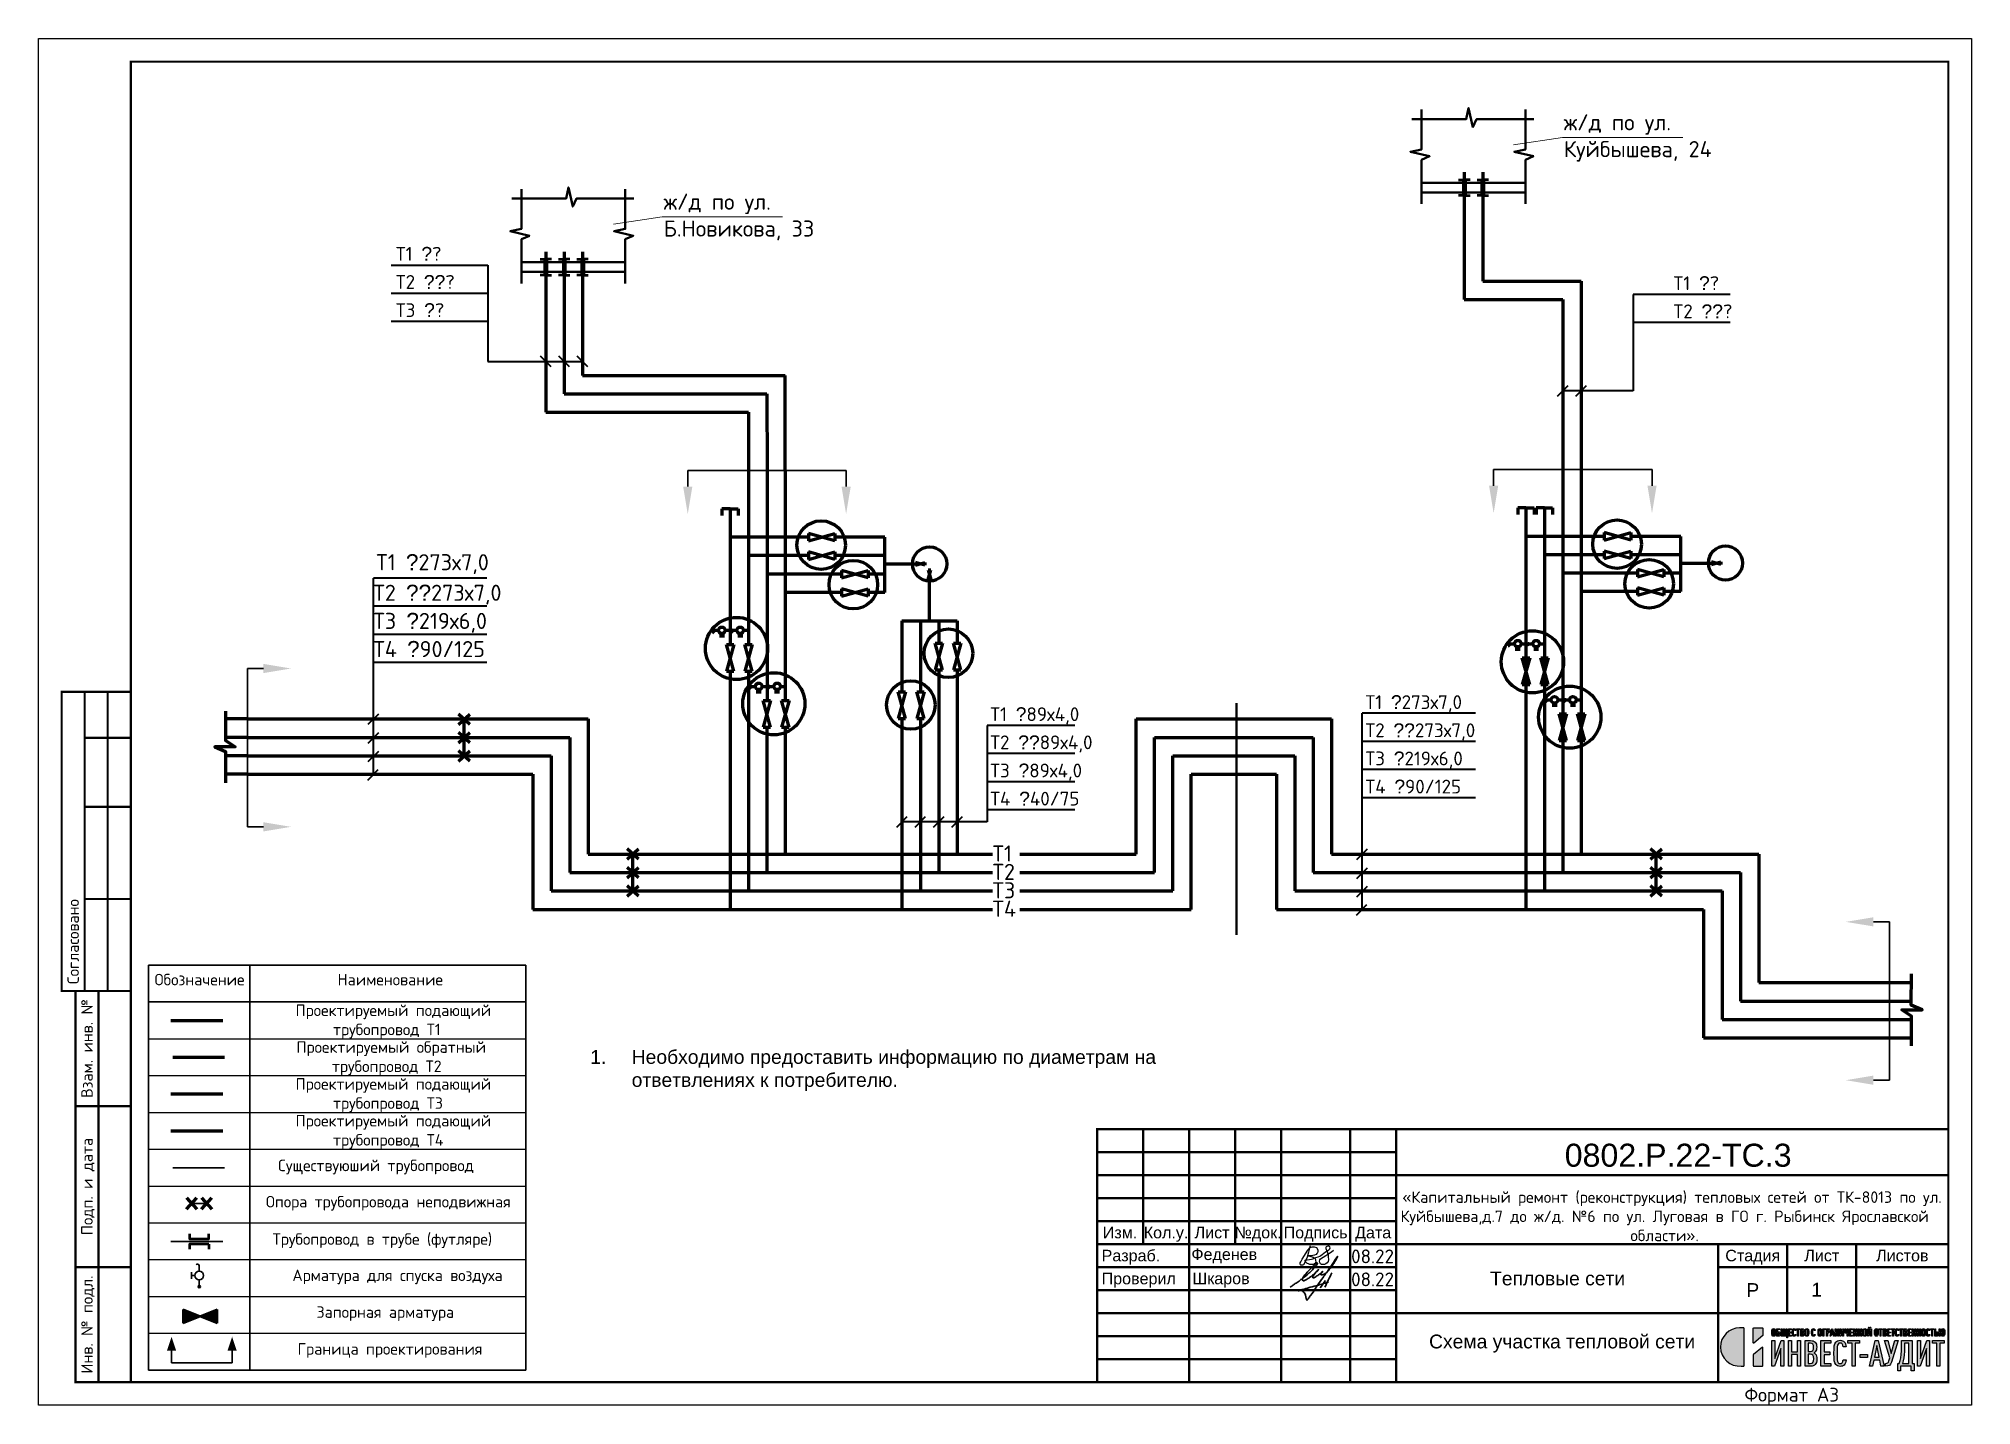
# Model space of a CAD drawing. Header units: metres. Extents: x 1642 to 8476, y 831 to 5441.
# Drawn here: x 1642.4 to 2062.4, y 1924.6 to 2221.7 of the extents above; entities that cross this region are included whole.
import ezdxf
from ezdxf.enums import TextEntityAlignment as Align

# ---------------------------------------------------------------- set-up
doc = ezdxf.new("R2010")
doc.units = ezdxf.units.M
doc.linetypes.add('ГОСТ 2.303 5', pattern=[24, 20, -1.5, 1, -1.5])
for name, color, linetype, lineweight in [('12  Размер', 7, 'Continuous', 20), ('3 Оъекты сущ.', 7, 'Continuous', 30), ('7 тонкие', 7, 'Continuous', 20), ('9 Размеры на геодезии', 5, 'Continuous', 40), ('Объекты проект.', 1, 'Continuous', 80), ('Основной', 1, 'Continuous', 60), ('Размер 3.5', 250, 'Continuous', 35), ('Размерный', 4, 'Continuous', 30), ('Размеры на чертеже', 250, 'Continuous', 25)]:
    doc.layers.add(name, color=color, linetype=linetype, lineweight=lineweight)
doc.layers.add('layer 1', color=7, linetype='Continuous')
doc.layers.add('рамка', color=7, linetype='Continuous')
doc.styles.add('-ISOCPEUR-', font='isocpeur.ttf')
doc.styles.get("Standard").update_dxf_attribs({"font": 'arial.ttf'})

msp = doc.modelspace()

# ---------------------------------------------------------------- texts
at = {"color": 7, "lineweight": 30, "style": '-ISOCPEUR-'}
for s, p in [('Существуюший трубопровод', (1694.429, 1975.505)), ('Трубопровод в трубе (футляре)', (1693.231, 1959.505))]:
    msp.add_text(s, height=2.50001, dxfattribs=at).set_placement(p)
at = {"char_height": 3, "attachment_point": 1, "style": '-ISOCPEUR-'}
for s, insert in [('Т1 {\\fArial|b0|i0|c0|p34;\x9d}?', (1720.009, 2176.401)), ('Т2 {\\fArial|b0|i0|c204|p34;\x9d\x9d}?', (1720.009, 2170.282)), ('Т1 {\\fArial|b0|i0|c0|p34;\x9d}?', (1997.66, 2170.019)), ('Т3 {\\fArial|b0|i0|c204|p34;\x9d}?', (1720.009, 2164.162)), ('Т2 {\\fArial|b0|i0|c204|p34;\x9d\x9d}?', (1997.66, 2163.9)), ('Т1 {\\fArial|b0|i0|c204|p34;\x9d}273х7,0', (1930.713, 2078.964)), ('Т1 \x9d89х4,0', (1849.176, 2076.34)), ('Т2 {\\fArial|b0|i0|c204|p34;\x9d\x9d}273х7,0', (1930.713, 2072.844)), ('Т2 {\\fArial|b0|i0|c204|p34;\x9d\x9d}89х4,0', (1849.176, 2070.221)), ('Т3 {\\fArial|b0|i0|c204|p34;\x9d}219х6,0', (1930.713, 2066.725)), ('Т3 {\\fArial|b0|i0|c204|p34;\x9d}89х4,0', (1849.176, 2064.101)), ('Т4 {\\fArial|b0|i0|c204|p34;\x9d}40/75', (1849.176, 2057.982)), ('Т4 {\\fArial|b0|i0|c204|p34;\x9d}90/125', (1930.713, 2060.606))]:
    msp.add_mtext_dynamic_manual_height_columns(s, width=23.76088, gutter_width=12.5, heights=[0], dxfattribs=dict(at, insert=insert))
at = {"color": 7, "lineweight": 30, "char_height": 2.50001, "attachment_point": 1, "style": '-ISOCPEUR-'}
for s, insert, width in [('\\pi1.29898;Обозначение', (1666.276, 2018.4), 22), ('\\pi19.04897;Наименование', (1688.276, 2018.4), 22), ('\\pi9.92403;{\\C0;Проектируемый подающий \\P\\pi18.07356;трубопровод Т1}', (1688.276, 2011.728), 67.99191), ('\\pi10.11154;{\\C0;Проектируемый обратный \\P\\pi17.83383;трубопровод Т2}', (1688.276, 2003.728), 71.6856), ('\\pi9.92403;{\\C0;Проектируемый подающий \\P\\pi18.07356;трубопровод Т3}', (1688.276, 1995.728), 67.99191), ('\\pi9.92403;{\\C0;Проектируемый подающий \\P\\pi18.07356;трубопровод Т4}', (1688.276, 1987.728), 67.99191), ('\\pi3.48655;{\\C0;Опора трубопровода неподвижная}', (1688.276, 1970.13), 75.49839), ('\\pi9.23661;{\\C0;Арматура для спуска воздуха}', (1688.276, 1954.13), 79.54949), ('\\pi14.49564;{\\C0;Запорная арматура}', (1688.276, 1946.13), 80.38349), ('\\pi10.36154;{\\C0;Граница проектирования}', (1688.276, 1938.13), 70.49407)]:
    msp.add_mtext(s, dxfattribs=dict(at, insert=insert, width=width))
at = {"insert": (1759.261, 2001.843), "char_height": 3, "attachment_point": 1}
msp.add_mtext_dynamic_manual_height_columns('\\pi-9,l12,t12;1.^IНеобходимо предоставить информацию по диаметрам на ответвлениях к потребителю.', width=131.67956, gutter_width=12.5, heights=[0], dxfattribs=at)
at = {"insert": (1974.017, 1981.481), "char_height": 5, "width": 38.55785, "attachment_point": 1}
msp.add_mtext('0802.Р.22-ТС.3', dxfattribs=at)
at = {"layer": 'Размерный', "color": 7, "style": '-ISOCPEUR-'}
for s, p in [('Т1 %%157273х7,0', (1715.734, 2106.12)), ('Т2 %%157%%157273х7,0', (1715.124, 2099.48)), ('Т3 %%157219х6,0', (1715.124, 2093.36)), ('Т4 %%15790/125', (1715.124, 2087.241)), ('Т1', (1849.674, 2042.809)), ('Т2', (1849.674, 2038.809)), ('Т3', (1849.674, 2034.809)), ('Т4', (1849.674, 2030.809))]:
    msp.add_text(s, height=3.5, dxfattribs=at).set_placement(p)
at = {"layer": 'Размерный', "color": 0, "style": '-ISOCPEUR-'}
for p in [(1927.604, 1955.495), (1927.604, 1950.495)]:
    msp.add_text('08.22', height=3, dxfattribs=at).set_placement(p)
at = {"layer": 'Размерный', "color": 7, "char_height": 3.5, "attachment_point": 1, "style": '-ISOCPEUR-'}
for s, insert in [('ж/д по ул. Куйбышева, 24', (1973.816, 2205.245)), ('ж/д по ул. Б.Новикова, 33', (1778.201, 2187.981))]:
    msp.add_mtext_dynamic_manual_height_columns(s, width=41.37011, gutter_width=17.5, heights=[0], dxfattribs=dict(at, insert=insert))

# ---------------------------------------------------------------- blocks, each defined once
blk = doc.blocks.new('Лого')
h = blk.add_hatch(color=151)
h.set_gradient(color1=(158, 191, 227), color2=(46, 54, 92), tint=1, name='HEMISPHERICAL')
edge = h.paths.add_edge_path()
edge.add_spline(control_points=[(0.349, 0.494), (-0.191, 0.447), (-0.657, 0.871), (-0.657, 1.415), (-0.657, 1.415), (-0.657, 1.925), (-0.243, 2.339), (0.267, 2.339), (0.267, 2.339), (0.267, 2.339), (0.471, 2.339), (0.471, 2.339), (0.471, 2.339), (0.479, 2.339), (0.485, 2.333), (0.485, 2.325), (0.485, 2.325), (0.485, 2.325), (0.485, 0.508), (0.485, 0.508), (0.485, 0.508), (0.485, 0.5), (0.479, 0.494), (0.471, 0.494), (0.471, 0.494), (0.471, 0.494), (0.35, 0.494), (0.35, 0.494), (0.35, 0.494), (0.35, 0.494), (0.349, 0.494), (0.349, 0.494)], knot_values=[0, 0, 0, 0, 0.111111, 0.111111, 0.111111, 0.111121, 0.222222, 0.222222, 0.222222, 0.222232, 0.333333, 0.333333, 0.333333, 0.333344, 0.444444, 0.444444, 0.444444, 0.444455, 0.555556, 0.555556, 0.555556, 0.555566, 0.666667, 0.666667, 0.666667, 0.666677, 0.777778, 0.777778, 0.777778, 0.777788, 1, 1, 1, 1], degree=3, periodic=0)
edge = h.paths.add_edge_path()
edge.add_spline(control_points=[(0.955, 1.604), (0.955, 1.604), (1.385, 1.966), (1.385, 1.966), (1.385, 1.966), (1.388, 1.969), (1.39, 1.972), (1.39, 1.976), (1.39, 1.976), (1.39, 1.976), (1.39, 2.325), (1.39, 2.325), (1.39, 2.325), (1.39, 2.333), (1.384, 2.339), (1.377, 2.339), (1.377, 2.339), (1.377, 2.339), (0.947, 2.339), (0.947, 2.339), (0.947, 2.339), (0.939, 2.339), (0.933, 2.333), (0.933, 2.325), (0.933, 2.325), (0.933, 2.325), (0.933, 1.614), (0.933, 1.614), (0.933, 1.614), (0.933, 1.609), (0.936, 1.604), (0.941, 1.602), (0.941, 1.602), (0.946, 1.6), (0.951, 1.601), (0.955, 1.604)], knot_values=[0, 0, 0, 0, 0.1, 0.1, 0.1, 0.10001, 0.2, 0.2, 0.2, 0.20001, 0.3, 0.3, 0.3, 0.30001, 0.4, 0.4, 0.4, 0.40001, 0.5, 0.5, 0.5, 0.50001, 0.6, 0.6, 0.6, 0.60001, 0.7, 0.7, 0.7, 0.70001, 0.8, 0.8, 0.8, 0.80001, 1, 1, 1, 1], degree=3, periodic=0)
edge = h.paths.add_edge_path()
edge.add_spline(control_points=[(0.938, 1.059), (0.938, 1.059), (1.369, 1.401), (1.369, 1.401), (1.369, 1.401), (1.373, 1.404), (1.378, 1.405), (1.383, 1.402), (1.383, 1.402), (1.387, 1.4), (1.39, 1.396), (1.39, 1.39), (1.39, 1.39), (1.39, 1.39), (1.39, 0.508), (1.39, 0.508), (1.39, 0.508), (1.39, 0.5), (1.384, 0.494), (1.377, 0.494), (1.377, 0.494), (1.377, 0.494), (0.947, 0.494), (0.947, 0.494), (0.947, 0.494), (0.939, 0.494), (0.933, 0.5), (0.933, 0.508), (0.933, 0.508), (0.933, 0.508), (0.933, 1.049), (0.933, 1.049), (0.933, 1.049), (0.933, 1.053), (0.935, 1.057), (0.938, 1.059)], knot_values=[0, 0, 0, 0, 0.1, 0.1, 0.1, 0.10001, 0.2, 0.2, 0.2, 0.20001, 0.3, 0.3, 0.3, 0.30001, 0.4, 0.4, 0.4, 0.40001, 0.5, 0.5, 0.5, 0.50001, 0.6, 0.6, 0.6, 0.60001, 0.7, 0.7, 0.7, 0.70001, 0.8, 0.8, 0.8, 0.80001, 1, 1, 1, 1], degree=3, periodic=0)
at = {"true_color": 0x2e365c}
h = blk.add_hatch(color=159, dxfattribs=at)
h.dxf.hatch_style = 1
edge = h.paths.add_edge_path()
edge.add_spline(control_points=[(10.169, 1.594), (10.169, 1.594), (10.169, 1.727), (10.169, 1.727), (10.169, 1.727), (10.169, 1.727), (9.605, 1.727), (9.605, 1.727), (9.605, 1.727), (9.605, 1.727), (9.605, 1.594), (9.605, 1.594), (9.605, 1.594), (9.605, 1.594), (9.813, 1.594), (9.813, 1.594), (9.813, 1.594), (9.813, 1.594), (9.813, 0.491), (9.813, 0.491), (9.813, 0.491), (9.813, 0.491), (9.962, 0.491), (9.962, 0.491), (9.962, 0.491), (9.962, 0.491), (9.962, 1.594), (9.962, 1.594), (9.962, 1.594), (9.962, 1.594), (10.169, 1.594), (10.169, 1.594)], knot_values=[0, 0, 0, 0, 0.111111, 0.111111, 0.111111, 0.111121, 0.222222, 0.222222, 0.222222, 0.222232, 0.333333, 0.333333, 0.333333, 0.333344, 0.444444, 0.444444, 0.444444, 0.444455, 0.555556, 0.555556, 0.555556, 0.555566, 0.666667, 0.666667, 0.666667, 0.666677, 0.777778, 0.777778, 0.777778, 0.777788, 1, 1, 1, 1], degree=3, periodic=0)
edge = h.paths.add_edge_path()
edge.add_spline(control_points=[(9.457, 0.491), (9.457, 0.491), (9.457, 1.727), (9.457, 1.727), (9.457, 1.727), (9.457, 1.727), (9.32, 1.727), (9.32, 1.727), (9.32, 1.727), (9.32, 1.727), (9.017, 0.868), (9.017, 0.868), (9.017, 0.868), (9.017, 0.868), (9.017, 1.727), (9.017, 1.727), (9.017, 1.727), (9.017, 1.727), (8.867, 1.727), (8.867, 1.727), (8.867, 1.727), (8.867, 1.727), (8.867, 0.491), (8.867, 0.491), (8.867, 0.491), (8.867, 0.491), (9.006, 0.491), (9.006, 0.491), (9.006, 0.491), (9.006, 0.491), (9.308, 1.349), (9.308, 1.349), (9.308, 1.349), (9.308, 1.349), (9.308, 0.491), (9.308, 0.491), (9.308, 0.491), (9.308, 0.491), (9.457, 0.491), (9.457, 0.491)], knot_values=[0, 0, 0, 0, 0.090909, 0.090909, 0.090909, 0.090919, 0.181818, 0.181818, 0.181818, 0.181828, 0.272727, 0.272727, 0.272727, 0.272738, 0.363636, 0.363636, 0.363636, 0.363647, 0.454545, 0.454545, 0.454545, 0.454556, 0.545455, 0.545455, 0.545455, 0.545465, 0.636364, 0.636364, 0.636364, 0.636374, 0.727273, 0.727273, 0.727273, 0.727283, 0.818182, 0.818182, 0.818182, 0.818192, 1, 1, 1, 1], degree=3, periodic=0)
edge = h.paths.add_edge_path(flags=16)
edge.add_spline(control_points=[(8.463, 0.625), (8.463, 0.625), (8.147, 0.625), (8.147, 0.625), (8.147, 0.625), (8.208, 0.788), (8.239, 0.974), (8.239, 1.198), (8.239, 1.198), (8.239, 1.198), (8.239, 1.594), (8.239, 1.594), (8.239, 1.594), (8.239, 1.594), (8.463, 1.594), (8.463, 1.594), (8.463, 1.594), (8.463, 1.594), (8.463, 0.625), (8.463, 0.625)], knot_values=[0, 0, 0, 0, 0.166667, 0.166667, 0.166667, 0.166677, 0.333333, 0.333333, 0.333333, 0.333344, 0.5, 0.5, 0.5, 0.50001, 0.666667, 0.666667, 0.666667, 0.666677, 1, 1, 1, 1], degree=3, periodic=0)
edge = h.paths.add_edge_path()
edge.add_spline(control_points=[(8.709, 0.271), (8.709, 0.271), (8.709, 0.625), (8.709, 0.625), (8.709, 0.625), (8.709, 0.625), (8.612, 0.625), (8.612, 0.625), (8.612, 0.625), (8.612, 0.625), (8.612, 1.727), (8.612, 1.727), (8.612, 1.727), (8.612, 1.727), (8.095, 1.727), (8.095, 1.727), (8.095, 1.727), (8.095, 1.727), (8.095, 1.231), (8.095, 1.231), (8.095, 1.231), (8.095, 0.988), (8.057, 0.792), (7.994, 0.625), (7.994, 0.625), (7.994, 0.625), (7.916, 0.625), (7.916, 0.625), (7.916, 0.625), (7.916, 0.625), (7.916, 0.271), (7.916, 0.271), (7.916, 0.271), (7.916, 0.271), (8.058, 0.271), (8.058, 0.271), (8.058, 0.271), (8.058, 0.271), (8.058, 0.491), (8.058, 0.491), (8.058, 0.491), (8.058, 0.491), (8.567, 0.491), (8.567, 0.491), (8.567, 0.491), (8.567, 0.491), (8.567, 0.271), (8.567, 0.271), (8.567, 0.271), (8.567, 0.271), (8.709, 0.271), (8.709, 0.271)], knot_values=[0, 0, 0, 0, 0.071429, 0.071429, 0.071429, 0.071439, 0.142857, 0.142857, 0.142857, 0.142867, 0.214286, 0.214286, 0.214286, 0.214296, 0.285714, 0.285714, 0.285714, 0.285725, 0.357143, 0.357143, 0.357143, 0.357153, 0.428571, 0.428571, 0.428571, 0.428582, 0.5, 0.5, 0.5, 0.50001, 0.571429, 0.571429, 0.571429, 0.571439, 0.642857, 0.642857, 0.642857, 0.642867, 0.714286, 0.714286, 0.714286, 0.714296, 0.785714, 0.785714, 0.785714, 0.785725, 0.857143, 0.857143, 0.857143, 0.857153, 1, 1, 1, 1], degree=3, periodic=0)
edge = h.paths.add_edge_path()
edge.add_spline(control_points=[(7.937, 1.727), (7.937, 1.727), (7.774, 1.727), (7.774, 1.727), (7.774, 1.727), (7.774, 1.727), (7.605, 1.097), (7.605, 1.097), (7.605, 1.097), (7.605, 1.097), (7.434, 1.727), (7.434, 1.727), (7.434, 1.727), (7.434, 1.727), (7.271, 1.727), (7.271, 1.727), (7.271, 1.727), (7.271, 1.727), (7.534, 0.891), (7.534, 0.891), (7.534, 0.891), (7.534, 0.891), (7.494, 0.754), (7.494, 0.754), (7.494, 0.754), (7.465, 0.651), (7.427, 0.625), (7.326, 0.625), (7.326, 0.625), (7.326, 0.625), (7.326, 0.491), (7.326, 0.491), (7.326, 0.491), (7.496, 0.491), (7.566, 0.524), (7.616, 0.688), (7.616, 0.688), (7.616, 0.688), (7.937, 1.727), (7.937, 1.727)], knot_values=[0, 0, 0, 0, 0.090909, 0.090909, 0.090909, 0.090919, 0.181818, 0.181818, 0.181818, 0.181828, 0.272727, 0.272727, 0.272727, 0.272738, 0.363636, 0.363636, 0.363636, 0.363647, 0.454545, 0.454545, 0.454545, 0.454556, 0.545455, 0.545455, 0.545455, 0.545465, 0.636364, 0.636364, 0.636364, 0.636374, 0.727273, 0.727273, 0.727273, 0.727283, 0.818182, 0.818182, 0.818182, 0.818192, 1, 1, 1, 1], degree=3, periodic=0)
edge = h.paths.add_edge_path(flags=16)
edge.add_spline(control_points=[(7.019, 0.917), (7.019, 0.917), (6.788, 0.917), (6.788, 0.917), (6.788, 0.917), (6.788, 0.917), (6.904, 1.486), (6.904, 1.486), (6.904, 1.486), (6.904, 1.486), (7.019, 0.917), (7.019, 0.917)], knot_values=[0, 0, 0, 0, 0.25, 0.25, 0.25, 0.25001, 0.5, 0.5, 0.5, 0.50001, 1, 1, 1, 1], degree=3, periodic=0)
edge = h.paths.add_edge_path()
edge.add_spline(control_points=[(7.264, 0.491), (7.264, 0.491), (6.977, 1.727), (6.977, 1.727), (6.977, 1.727), (6.977, 1.727), (6.833, 1.727), (6.833, 1.727), (6.833, 1.727), (6.833, 1.727), (6.545, 0.491), (6.545, 0.491), (6.545, 0.491), (6.545, 0.491), (6.701, 0.491), (6.701, 0.491), (6.701, 0.491), (6.701, 0.491), (6.76, 0.783), (6.76, 0.783), (6.76, 0.783), (6.76, 0.783), (7.047, 0.783), (7.047, 0.783), (7.047, 0.783), (7.047, 0.783), (7.106, 0.491), (7.106, 0.491), (7.106, 0.491), (7.106, 0.491), (7.264, 0.491), (7.264, 0.491)], knot_values=[0, 0, 0, 0, 0.111111, 0.111111, 0.111111, 0.111121, 0.222222, 0.222222, 0.222222, 0.222232, 0.333333, 0.333333, 0.333333, 0.333344, 0.444444, 0.444444, 0.444444, 0.444455, 0.555556, 0.555556, 0.555556, 0.555566, 0.666667, 0.666667, 0.666667, 0.666677, 0.777778, 0.777778, 0.777778, 0.777788, 1, 1, 1, 1], degree=3, periodic=0)
edge = h.paths.add_edge_path()
edge.add_spline(control_points=[(6.448, 0.915), (6.448, 0.915), (6.448, 1.049), (6.448, 1.049), (6.448, 1.049), (6.448, 1.049), (6.108, 1.049), (6.108, 1.049), (6.108, 1.049), (6.108, 1.049), (6.108, 0.915), (6.108, 0.915), (6.108, 0.915), (6.108, 0.915), (6.448, 0.915), (6.448, 0.915)], knot_values=[0, 0, 0, 0, 0.2, 0.2, 0.2, 0.20001, 0.4, 0.4, 0.4, 0.40001, 0.6, 0.6, 0.6, 0.60001, 1, 1, 1, 1], degree=3, periodic=0)
edge = h.paths.add_edge_path()
edge.add_spline(control_points=[(6.069, 1.594), (6.069, 1.594), (6.069, 1.727), (6.069, 1.727), (6.069, 1.727), (6.069, 1.727), (5.505, 1.727), (5.505, 1.727), (5.505, 1.727), (5.505, 1.727), (5.505, 1.594), (5.505, 1.594), (5.505, 1.594), (5.505, 1.594), (5.714, 1.594), (5.714, 1.594), (5.714, 1.594), (5.714, 1.594), (5.714, 0.491), (5.714, 0.491), (5.714, 0.491), (5.714, 0.491), (5.863, 0.491), (5.863, 0.491), (5.863, 0.491), (5.863, 0.491), (5.863, 1.594), (5.863, 1.594), (5.863, 1.594), (5.863, 1.594), (6.069, 1.594), (6.069, 1.594)], knot_values=[0, 0, 0, 0, 0.111111, 0.111111, 0.111111, 0.111121, 0.222222, 0.222222, 0.222222, 0.222232, 0.333333, 0.333333, 0.333333, 0.333344, 0.444444, 0.444444, 0.444444, 0.444455, 0.555556, 0.555556, 0.555556, 0.555566, 0.666667, 0.666667, 0.666667, 0.666677, 0.777778, 0.777778, 0.777778, 0.777788, 1, 1, 1, 1], degree=3, periodic=0)
edge = h.paths.add_edge_path()
edge.add_spline(control_points=[(5.42, 0.797), (5.42, 0.797), (5.273, 0.797), (5.273, 0.797), (5.273, 0.797), (5.271, 0.745), (5.261, 0.691), (5.233, 0.655), (5.233, 0.655), (5.214, 0.63), (5.183, 0.611), (5.136, 0.611), (5.136, 0.611), (5.087, 0.611), (5.054, 0.63), (5.033, 0.658), (5.033, 0.658), (4.99, 0.717), (4.983, 0.816), (4.983, 1.109), (4.983, 1.109), (4.983, 1.403), (4.99, 1.502), (5.033, 1.561), (5.033, 1.561), (5.054, 1.588), (5.087, 1.607), (5.136, 1.607), (5.136, 1.607), (5.183, 1.607), (5.214, 1.588), (5.233, 1.564), (5.233, 1.564), (5.262, 1.528), (5.271, 1.476), (5.273, 1.423), (5.273, 1.423), (5.273, 1.423), (5.42, 1.423), (5.42, 1.423), (5.42, 1.423), (5.419, 1.524), (5.389, 1.613), (5.332, 1.668), (5.332, 1.668), (5.283, 1.715), (5.223, 1.741), (5.136, 1.741), (5.136, 1.741), (5.039, 1.741), (4.971, 1.705), (4.924, 1.651), (4.924, 1.651), (4.842, 1.557), (4.834, 1.451), (4.834, 1.109), (4.834, 1.109), (4.834, 0.767), (4.842, 0.662), (4.924, 0.568), (4.924, 0.568), (4.971, 0.514), (5.039, 0.478), (5.136, 0.478), (5.136, 0.478), (5.217, 0.478), (5.278, 0.502), (5.327, 0.545), (5.327, 0.545), (5.387, 0.601), (5.419, 0.693), (5.42, 0.797)], knot_values=[0, 0, 0, 0, 0.052632, 0.052632, 0.052632, 0.052642, 0.105263, 0.105263, 0.105263, 0.105273, 0.157895, 0.157895, 0.157895, 0.157905, 0.210526, 0.210526, 0.210526, 0.210537, 0.263158, 0.263158, 0.263158, 0.263168, 0.315789, 0.315789, 0.315789, 0.3158, 0.368421, 0.368421, 0.368421, 0.368431, 0.421053, 0.421053, 0.421053, 0.421063, 0.473684, 0.473684, 0.473684, 0.473694, 0.526316, 0.526316, 0.526316, 0.526326, 0.578947, 0.578947, 0.578947, 0.578958, 0.631579, 0.631579, 0.631579, 0.631589, 0.684211, 0.684211, 0.684211, 0.684221, 0.736842, 0.736842, 0.736842, 0.736852, 0.789474, 0.789474, 0.789474, 0.789484, 0.842105, 0.842105, 0.842105, 0.842116, 0.894737, 0.894737, 0.894737, 0.894747, 1, 1, 1, 1], degree=3, periodic=0)
edge = h.paths.add_edge_path()
edge.add_spline(control_points=[(4.681, 0.491), (4.681, 0.491), (4.681, 0.625), (4.681, 0.625), (4.681, 0.625), (4.681, 0.625), (4.353, 0.625), (4.353, 0.625), (4.353, 0.625), (4.353, 0.625), (4.353, 1.045), (4.353, 1.045), (4.353, 1.045), (4.353, 1.045), (4.636, 1.045), (4.636, 1.045), (4.636, 1.045), (4.636, 1.045), (4.636, 1.179), (4.636, 1.179), (4.636, 1.179), (4.636, 1.179), (4.353, 1.179), (4.353, 1.179), (4.353, 1.179), (4.353, 1.179), (4.353, 1.594), (4.353, 1.594), (4.353, 1.594), (4.353, 1.594), (4.681, 1.594), (4.681, 1.594), (4.681, 1.594), (4.681, 1.594), (4.681, 1.727), (4.681, 1.727), (4.681, 1.727), (4.681, 1.727), (4.204, 1.727), (4.204, 1.727), (4.204, 1.727), (4.204, 1.727), (4.204, 0.491), (4.204, 0.491), (4.204, 0.491), (4.204, 0.491), (4.681, 0.491), (4.681, 0.491)], knot_values=[0, 0, 0, 0, 0.076923, 0.076923, 0.076923, 0.076933, 0.153846, 0.153846, 0.153846, 0.153856, 0.230769, 0.230769, 0.230769, 0.230779, 0.307692, 0.307692, 0.307692, 0.307703, 0.384615, 0.384615, 0.384615, 0.384626, 0.461538, 0.461538, 0.461538, 0.461549, 0.538462, 0.538462, 0.538462, 0.538472, 0.615385, 0.615385, 0.615385, 0.615395, 0.692308, 0.692308, 0.692308, 0.692318, 0.769231, 0.769231, 0.769231, 0.769241, 0.846154, 0.846154, 0.846154, 0.846164, 1, 1, 1, 1], degree=3, periodic=0)
edge = h.paths.add_edge_path(flags=16)
edge.add_spline(control_points=[(3.848, 1.396), (3.848, 1.255), (3.798, 1.198), (3.692, 1.198), (3.692, 1.198), (3.692, 1.198), (3.582, 1.198), (3.582, 1.198), (3.582, 1.198), (3.582, 1.198), (3.582, 1.594), (3.582, 1.594), (3.582, 1.594), (3.582, 1.594), (3.692, 1.594), (3.692, 1.594), (3.692, 1.594), (3.799, 1.594), (3.848, 1.545), (3.848, 1.396)], knot_values=[0, 0, 0, 0, 0.166667, 0.166667, 0.166667, 0.166677, 0.333333, 0.333333, 0.333333, 0.333344, 0.5, 0.5, 0.5, 0.50001, 0.666667, 0.666667, 0.666667, 0.666677, 1, 1, 1, 1], degree=3, periodic=0)
edge = h.paths.add_edge_path(flags=16)
edge.add_spline(control_points=[(3.857, 0.847), (3.857, 0.677), (3.803, 0.625), (3.69, 0.625), (3.69, 0.625), (3.69, 0.625), (3.582, 0.625), (3.582, 0.625), (3.582, 0.625), (3.582, 0.625), (3.582, 1.069), (3.582, 1.069), (3.582, 1.069), (3.582, 1.069), (3.69, 1.069), (3.69, 1.069), (3.69, 1.069), (3.801, 1.069), (3.857, 1.007), (3.857, 0.847)], knot_values=[0, 0, 0, 0, 0.166667, 0.166667, 0.166667, 0.166677, 0.333333, 0.333333, 0.333333, 0.333344, 0.5, 0.5, 0.5, 0.50001, 0.666667, 0.666667, 0.666667, 0.666677, 1, 1, 1, 1], degree=3, periodic=0)
edge = h.paths.add_edge_path()
edge.add_spline(control_points=[(4.006, 0.839), (4.006, 0.944), (3.995, 1.028), (3.931, 1.09), (3.931, 1.09), (3.91, 1.109), (3.883, 1.127), (3.855, 1.135), (3.855, 1.135), (3.879, 1.146), (3.903, 1.161), (3.924, 1.182), (3.924, 1.182), (3.985, 1.241), (3.997, 1.314), (3.997, 1.403), (3.997, 1.403), (3.997, 1.536), (3.978, 1.597), (3.924, 1.653), (3.924, 1.653), (3.874, 1.705), (3.808, 1.727), (3.699, 1.727), (3.699, 1.727), (3.699, 1.727), (3.433, 1.727), (3.433, 1.727), (3.433, 1.727), (3.433, 1.727), (3.433, 0.491), (3.433, 0.491), (3.433, 0.491), (3.433, 0.491), (3.699, 0.491), (3.699, 0.491), (3.699, 0.491), (3.808, 0.491), (3.876, 0.514), (3.926, 0.566), (3.926, 0.566), (3.982, 0.623), (4.006, 0.689), (4.006, 0.839)], knot_values=[0, 0, 0, 0, 0.083333, 0.083333, 0.083333, 0.083344, 0.166667, 0.166667, 0.166667, 0.166677, 0.25, 0.25, 0.25, 0.25001, 0.333333, 0.333333, 0.333333, 0.333344, 0.416667, 0.416667, 0.416667, 0.416677, 0.5, 0.5, 0.5, 0.50001, 0.583333, 0.583333, 0.583333, 0.583344, 0.666667, 0.666667, 0.666667, 0.666677, 0.75, 0.75, 0.75, 0.75001, 0.833333, 0.833333, 0.833333, 0.833344, 1, 1, 1, 1], degree=3, periodic=0)
edge = h.paths.add_edge_path()
edge.add_spline(control_points=[(3.211, 0.491), (3.211, 0.491), (3.211, 1.727), (3.211, 1.727), (3.211, 1.727), (3.211, 1.727), (3.062, 1.727), (3.062, 1.727), (3.062, 1.727), (3.062, 1.727), (3.062, 1.187), (3.062, 1.187), (3.062, 1.187), (3.062, 1.187), (2.787, 1.187), (2.787, 1.187), (2.787, 1.187), (2.787, 1.187), (2.787, 1.727), (2.787, 1.727), (2.787, 1.727), (2.787, 1.727), (2.638, 1.727), (2.638, 1.727), (2.638, 1.727), (2.638, 1.727), (2.638, 0.491), (2.638, 0.491), (2.638, 0.491), (2.638, 0.491), (2.787, 0.491), (2.787, 0.491), (2.787, 0.491), (2.787, 0.491), (2.787, 1.052), (2.787, 1.052), (2.787, 1.052), (2.787, 1.052), (3.062, 1.052), (3.062, 1.052), (3.062, 1.052), (3.062, 1.052), (3.062, 0.491), (3.062, 0.491), (3.062, 0.491), (3.062, 0.491), (3.211, 0.491), (3.211, 0.491)], knot_values=[0, 0, 0, 0, 0.076923, 0.076923, 0.076923, 0.076933, 0.153846, 0.153846, 0.153846, 0.153856, 0.230769, 0.230769, 0.230769, 0.230779, 0.307692, 0.307692, 0.307692, 0.307703, 0.384615, 0.384615, 0.384615, 0.384626, 0.461538, 0.461538, 0.461538, 0.461549, 0.538462, 0.538462, 0.538462, 0.538472, 0.615385, 0.615385, 0.615385, 0.615395, 0.692308, 0.692308, 0.692308, 0.692318, 0.769231, 0.769231, 0.769231, 0.769241, 0.846154, 0.846154, 0.846154, 0.846164, 1, 1, 1, 1], degree=3, periodic=0)
edge = h.paths.add_edge_path()
edge.add_spline(control_points=[(2.416, 0.491), (2.416, 0.491), (2.416, 1.727), (2.416, 1.727), (2.416, 1.727), (2.416, 1.727), (2.279, 1.727), (2.279, 1.727), (2.279, 1.727), (2.279, 1.727), (1.975, 0.868), (1.975, 0.868), (1.975, 0.868), (1.975, 0.868), (1.975, 1.727), (1.975, 1.727), (1.975, 1.727), (1.975, 1.727), (1.826, 1.727), (1.826, 1.727), (1.826, 1.727), (1.826, 1.727), (1.826, 0.491), (1.826, 0.491), (1.826, 0.491), (1.826, 0.491), (1.965, 0.491), (1.965, 0.491), (1.965, 0.491), (1.965, 0.491), (2.267, 1.349), (2.267, 1.349), (2.267, 1.349), (2.267, 1.349), (2.267, 0.491), (2.267, 0.491), (2.267, 0.491), (2.267, 0.491), (2.416, 0.491), (2.416, 0.491)], knot_values=[0, 0, 0, 0, 0.090909, 0.090909, 0.090909, 0.090919, 0.181818, 0.181818, 0.181818, 0.181828, 0.272727, 0.272727, 0.272727, 0.272738, 0.363636, 0.363636, 0.363636, 0.363647, 0.454545, 0.454545, 0.454545, 0.454556, 0.545455, 0.545455, 0.545455, 0.545465, 0.636364, 0.636364, 0.636364, 0.636374, 0.727273, 0.727273, 0.727273, 0.727283, 0.818182, 0.818182, 0.818182, 0.818192, 1, 1, 1, 1], degree=3, periodic=0)
edge = h.paths.add_edge_path(flags=16)
edge.add_spline(control_points=[(10.15, 2.121), (10.15, 2.035), (10.148, 2.006), (10.135, 1.989), (10.135, 1.989), (10.128, 1.981), (10.119, 1.975), (10.105, 1.975), (10.105, 1.975), (10.091, 1.975), (10.082, 1.981), (10.076, 1.989), (10.076, 1.989), (10.062, 2.006), (10.06, 2.035), (10.06, 2.121), (10.06, 2.121), (10.06, 2.207), (10.062, 2.235), (10.076, 2.253), (10.076, 2.253), (10.082, 2.261), (10.091, 2.266), (10.105, 2.266), (10.105, 2.266), (10.119, 2.266), (10.128, 2.261), (10.135, 2.253), (10.135, 2.253), (10.148, 2.235), (10.15, 2.207), (10.15, 2.121)], knot_values=[0, 0, 0, 0, 0.111111, 0.111111, 0.111111, 0.111121, 0.222222, 0.222222, 0.222222, 0.222232, 0.333333, 0.333333, 0.333333, 0.333344, 0.444444, 0.444444, 0.444444, 0.444455, 0.555556, 0.555556, 0.555556, 0.555566, 0.666667, 0.666667, 0.666667, 0.666677, 0.777778, 0.777778, 0.777778, 0.777788, 1, 1, 1, 1], degree=3, periodic=0)
edge = h.paths.add_edge_path()
edge.add_spline(control_points=[(9.974, 1.94), (9.974, 1.94), (9.974, 2.104), (9.974, 2.104), (9.974, 2.104), (9.974, 2.104), (10.017, 2.104), (10.017, 2.104), (10.017, 2.104), (10.017, 2.017), (10.021, 1.988), (10.043, 1.962), (10.043, 1.962), (10.057, 1.946), (10.077, 1.936), (10.105, 1.936), (10.105, 1.936), (10.134, 1.936), (10.153, 1.946), (10.167, 1.962), (10.167, 1.962), (10.19, 1.989), (10.194, 2.021), (10.194, 2.121), (10.194, 2.121), (10.194, 2.221), (10.191, 2.251), (10.167, 2.279), (10.167, 2.279), (10.153, 2.295), (10.134, 2.306), (10.105, 2.306), (10.105, 2.306), (10.077, 2.306), (10.057, 2.295), (10.043, 2.279), (10.043, 2.279), (10.022, 2.254), (10.017, 2.225), (10.017, 2.144), (10.017, 2.144), (10.017, 2.144), (9.974, 2.144), (9.974, 2.144), (9.974, 2.144), (9.974, 2.144), (9.974, 2.302), (9.974, 2.302), (9.974, 2.302), (9.974, 2.302), (9.93, 2.302), (9.93, 2.302), (9.93, 2.302), (9.93, 2.302), (9.93, 1.94), (9.93, 1.94), (9.93, 1.94), (9.93, 1.94), (9.974, 1.94), (9.974, 1.94)], knot_values=[0, 0, 0, 0, 0.0625, 0.0625, 0.0625, 0.06251, 0.125, 0.125, 0.125, 0.12501, 0.1875, 0.1875, 0.1875, 0.18751, 0.25, 0.25, 0.25, 0.25001, 0.3125, 0.3125, 0.3125, 0.31251, 0.375, 0.375, 0.375, 0.37501, 0.4375, 0.4375, 0.4375, 0.43751, 0.5, 0.5, 0.5, 0.50001, 0.5625, 0.5625, 0.5625, 0.56251, 0.625, 0.625, 0.625, 0.62501, 0.6875, 0.6875, 0.6875, 0.68751, 0.75, 0.75, 0.75, 0.75001, 0.8125, 0.8125, 0.8125, 0.81251, 0.875, 0.875, 0.875, 0.87501, 1, 1, 1, 1], degree=3, periodic=0)
edge = h.paths.add_edge_path(flags=16)
edge.add_spline(control_points=[(9.833, 2.046), (9.833, 1.997), (9.819, 1.979), (9.79, 1.979), (9.79, 1.979), (9.79, 1.979), (9.753, 1.979), (9.753, 1.979), (9.753, 1.979), (9.753, 1.979), (9.753, 2.112), (9.753, 2.112), (9.753, 2.112), (9.753, 2.112), (9.79, 2.112), (9.79, 2.112), (9.79, 2.112), (9.819, 2.112), (9.833, 2.094), (9.833, 2.046)], knot_values=[0, 0, 0, 0, 0.166667, 0.166667, 0.166667, 0.166677, 0.333333, 0.333333, 0.333333, 0.333344, 0.5, 0.5, 0.5, 0.50001, 0.666667, 0.666667, 0.666667, 0.666677, 1, 1, 1, 1], degree=3, periodic=0)
edge = h.paths.add_edge_path()
edge.add_spline(control_points=[(9.877, 2.046), (9.877, 2.125), (9.846, 2.151), (9.791, 2.151), (9.791, 2.151), (9.791, 2.151), (9.753, 2.151), (9.753, 2.151), (9.753, 2.151), (9.753, 2.151), (9.753, 2.302), (9.753, 2.302), (9.753, 2.302), (9.753, 2.302), (9.709, 2.302), (9.709, 2.302), (9.709, 2.302), (9.709, 2.302), (9.709, 1.94), (9.709, 1.94), (9.709, 1.94), (9.709, 1.94), (9.791, 1.94), (9.791, 1.94), (9.791, 1.94), (9.845, 1.94), (9.877, 1.966), (9.877, 2.046)], knot_values=[0, 0, 0, 0, 0.125, 0.125, 0.125, 0.12501, 0.25, 0.25, 0.25, 0.25001, 0.375, 0.375, 0.375, 0.37501, 0.5, 0.5, 0.5, 0.50001, 0.625, 0.625, 0.625, 0.62501, 0.75, 0.75, 0.75, 0.75001, 1, 1, 1, 1], degree=3, periodic=0)
edge = h.paths.add_edge_path()
edge.add_spline(control_points=[(9.666, 2.262), (9.666, 2.262), (9.666, 2.302), (9.666, 2.302), (9.666, 2.302), (9.666, 2.302), (9.501, 2.302), (9.501, 2.302), (9.501, 2.302), (9.501, 2.302), (9.501, 2.262), (9.501, 2.262), (9.501, 2.262), (9.501, 2.262), (9.562, 2.262), (9.562, 2.262), (9.562, 2.262), (9.562, 2.262), (9.562, 1.94), (9.562, 1.94), (9.562, 1.94), (9.562, 1.94), (9.606, 1.94), (9.606, 1.94), (9.606, 1.94), (9.606, 1.94), (9.606, 2.262), (9.606, 2.262), (9.606, 2.262), (9.606, 2.262), (9.666, 2.262), (9.666, 2.262)], knot_values=[0, 0, 0, 0, 0.111111, 0.111111, 0.111111, 0.111121, 0.222222, 0.222222, 0.222222, 0.222232, 0.333333, 0.333333, 0.333333, 0.333344, 0.444444, 0.444444, 0.444444, 0.444455, 0.555556, 0.555556, 0.555556, 0.555566, 0.666667, 0.666667, 0.666667, 0.666677, 0.777778, 0.777778, 0.777778, 0.777788, 1, 1, 1, 1], degree=3, periodic=0)
edge = h.paths.add_edge_path()
edge.add_spline(control_points=[(9.476, 2.029), (9.476, 2.029), (9.433, 2.029), (9.433, 2.029), (9.433, 2.029), (9.433, 2.014), (9.43, 1.998), (9.421, 1.988), (9.421, 1.988), (9.416, 1.981), (9.407, 1.975), (9.393, 1.975), (9.393, 1.975), (9.379, 1.975), (9.369, 1.981), (9.363, 1.989), (9.363, 1.989), (9.35, 2.006), (9.348, 2.035), (9.348, 2.121), (9.348, 2.121), (9.348, 2.207), (9.35, 2.235), (9.363, 2.253), (9.363, 2.253), (9.369, 2.261), (9.379, 2.266), (9.393, 2.266), (9.393, 2.266), (9.407, 2.266), (9.416, 2.261), (9.421, 2.254), (9.421, 2.254), (9.43, 2.243), (9.433, 2.228), (9.433, 2.213), (9.433, 2.213), (9.433, 2.213), (9.476, 2.213), (9.476, 2.213), (9.476, 2.213), (9.476, 2.242), (9.467, 2.268), (9.45, 2.284), (9.45, 2.284), (9.436, 2.298), (9.418, 2.306), (9.393, 2.306), (9.393, 2.306), (9.365, 2.306), (9.345, 2.295), (9.331, 2.279), (9.331, 2.279), (9.307, 2.252), (9.305, 2.221), (9.305, 2.121), (9.305, 2.121), (9.305, 2.021), (9.307, 1.99), (9.331, 1.962), (9.331, 1.962), (9.345, 1.946), (9.365, 1.936), (9.393, 1.936), (9.393, 1.936), (9.417, 1.936), (9.435, 1.943), (9.449, 1.956), (9.449, 1.956), (9.467, 1.972), (9.476, 1.999), (9.476, 2.029)], knot_values=[0, 0, 0, 0, 0.052632, 0.052632, 0.052632, 0.052642, 0.105263, 0.105263, 0.105263, 0.105273, 0.157895, 0.157895, 0.157895, 0.157905, 0.210526, 0.210526, 0.210526, 0.210537, 0.263158, 0.263158, 0.263158, 0.263168, 0.315789, 0.315789, 0.315789, 0.3158, 0.368421, 0.368421, 0.368421, 0.368431, 0.421053, 0.421053, 0.421053, 0.421063, 0.473684, 0.473684, 0.473684, 0.473694, 0.526316, 0.526316, 0.526316, 0.526326, 0.578947, 0.578947, 0.578947, 0.578958, 0.631579, 0.631579, 0.631579, 0.631589, 0.684211, 0.684211, 0.684211, 0.684221, 0.736842, 0.736842, 0.736842, 0.736852, 0.789474, 0.789474, 0.789474, 0.789484, 0.842105, 0.842105, 0.842105, 0.842116, 0.894737, 0.894737, 0.894737, 0.894747, 1, 1, 1, 1], degree=3, periodic=0)
edge = h.paths.add_edge_path(flags=16)
edge.add_spline(control_points=[(9.213, 2.121), (9.213, 2.035), (9.211, 2.006), (9.198, 1.989), (9.198, 1.989), (9.192, 1.981), (9.183, 1.975), (9.169, 1.975), (9.169, 1.975), (9.154, 1.975), (9.145, 1.981), (9.139, 1.989), (9.139, 1.989), (9.126, 2.006), (9.124, 2.035), (9.124, 2.121), (9.124, 2.121), (9.124, 2.207), (9.126, 2.235), (9.139, 2.253), (9.139, 2.253), (9.145, 2.261), (9.154, 2.266), (9.169, 2.266), (9.169, 2.266), (9.183, 2.266), (9.192, 2.261), (9.198, 2.253), (9.198, 2.253), (9.211, 2.235), (9.213, 2.207), (9.213, 2.121)], knot_values=[0, 0, 0, 0, 0.111111, 0.111111, 0.111111, 0.111121, 0.222222, 0.222222, 0.222222, 0.222232, 0.333333, 0.333333, 0.333333, 0.333344, 0.444444, 0.444444, 0.444444, 0.444455, 0.555556, 0.555556, 0.555556, 0.555566, 0.666667, 0.666667, 0.666667, 0.666677, 0.777778, 0.777778, 0.777778, 0.777788, 1, 1, 1, 1], degree=3, periodic=0)
edge = h.paths.add_edge_path()
edge.add_spline(control_points=[(9.257, 2.121), (9.257, 2.221), (9.254, 2.253), (9.23, 2.279), (9.23, 2.279), (9.216, 2.295), (9.197, 2.306), (9.169, 2.306), (9.169, 2.306), (9.14, 2.306), (9.121, 2.295), (9.107, 2.279), (9.107, 2.279), (9.083, 2.253), (9.08, 2.221), (9.08, 2.121), (9.08, 2.121), (9.08, 2.021), (9.083, 1.988), (9.107, 1.962), (9.107, 1.962), (9.121, 1.946), (9.14, 1.936), (9.169, 1.936), (9.169, 1.936), (9.197, 1.936), (9.216, 1.946), (9.23, 1.962), (9.23, 1.962), (9.254, 1.988), (9.257, 2.021), (9.257, 2.121)], knot_values=[0, 0, 0, 0, 0.111111, 0.111111, 0.111111, 0.111121, 0.222222, 0.222222, 0.222222, 0.222232, 0.333333, 0.333333, 0.333333, 0.333344, 0.444444, 0.444444, 0.444444, 0.444455, 0.555556, 0.555556, 0.555556, 0.555566, 0.666667, 0.666667, 0.666667, 0.666677, 0.777778, 0.777778, 0.777778, 0.777788, 1, 1, 1, 1], degree=3, periodic=0)
edge = h.paths.add_edge_path()
edge.add_spline(control_points=[(9.024, 1.94), (9.024, 1.94), (9.024, 2.302), (9.024, 2.302), (9.024, 2.302), (9.024, 2.302), (8.98, 2.302), (8.98, 2.302), (8.98, 2.302), (8.98, 2.302), (8.98, 2.144), (8.98, 2.144), (8.98, 2.144), (8.98, 2.144), (8.9, 2.144), (8.9, 2.144), (8.9, 2.144), (8.9, 2.144), (8.9, 2.302), (8.9, 2.302), (8.9, 2.302), (8.9, 2.302), (8.856, 2.302), (8.856, 2.302), (8.856, 2.302), (8.856, 2.302), (8.856, 1.94), (8.856, 1.94), (8.856, 1.94), (8.856, 1.94), (8.9, 1.94), (8.9, 1.94), (8.9, 1.94), (8.9, 1.94), (8.9, 2.104), (8.9, 2.104), (8.9, 2.104), (8.9, 2.104), (8.98, 2.104), (8.98, 2.104), (8.98, 2.104), (8.98, 2.104), (8.98, 1.94), (8.98, 1.94), (8.98, 1.94), (8.98, 1.94), (9.024, 1.94), (9.024, 1.94)], knot_values=[0, 0, 0, 0, 0.076923, 0.076923, 0.076923, 0.076933, 0.153846, 0.153846, 0.153846, 0.153856, 0.230769, 0.230769, 0.230769, 0.230779, 0.307692, 0.307692, 0.307692, 0.307703, 0.384615, 0.384615, 0.384615, 0.384626, 0.461538, 0.461538, 0.461538, 0.461549, 0.538462, 0.538462, 0.538462, 0.538472, 0.615385, 0.615385, 0.615385, 0.615395, 0.692308, 0.692308, 0.692308, 0.692318, 0.769231, 0.769231, 0.769231, 0.769241, 0.846154, 0.846154, 0.846154, 0.846164, 1, 1, 1, 1], degree=3, periodic=0)
edge = h.paths.add_edge_path()
edge.add_spline(control_points=[(8.791, 1.94), (8.791, 1.94), (8.791, 2.302), (8.791, 2.302), (8.791, 2.302), (8.791, 2.302), (8.747, 2.302), (8.747, 2.302), (8.747, 2.302), (8.747, 2.302), (8.747, 2.144), (8.747, 2.144), (8.747, 2.144), (8.747, 2.144), (8.667, 2.144), (8.667, 2.144), (8.667, 2.144), (8.667, 2.144), (8.667, 2.302), (8.667, 2.302), (8.667, 2.302), (8.667, 2.302), (8.624, 2.302), (8.624, 2.302), (8.624, 2.302), (8.624, 2.302), (8.624, 1.94), (8.624, 1.94), (8.624, 1.94), (8.624, 1.94), (8.667, 1.94), (8.667, 1.94), (8.667, 1.94), (8.667, 1.94), (8.667, 2.104), (8.667, 2.104), (8.667, 2.104), (8.667, 2.104), (8.747, 2.104), (8.747, 2.104), (8.747, 2.104), (8.747, 2.104), (8.747, 1.94), (8.747, 1.94), (8.747, 1.94), (8.747, 1.94), (8.791, 1.94), (8.791, 1.94)], knot_values=[0, 0, 0, 0, 0.076923, 0.076923, 0.076923, 0.076933, 0.153846, 0.153846, 0.153846, 0.153856, 0.230769, 0.230769, 0.230769, 0.230779, 0.307692, 0.307692, 0.307692, 0.307703, 0.384615, 0.384615, 0.384615, 0.384626, 0.461538, 0.461538, 0.461538, 0.461549, 0.538462, 0.538462, 0.538462, 0.538472, 0.615385, 0.615385, 0.615385, 0.615395, 0.692308, 0.692308, 0.692308, 0.692318, 0.769231, 0.769231, 0.769231, 0.769241, 0.846154, 0.846154, 0.846154, 0.846164, 1, 1, 1, 1], degree=3, periodic=0)
edge = h.paths.add_edge_path()
edge.add_spline(control_points=[(8.57, 1.94), (8.57, 1.94), (8.57, 1.979), (8.57, 1.979), (8.57, 1.979), (8.57, 1.979), (8.474, 1.979), (8.474, 1.979), (8.474, 1.979), (8.474, 1.979), (8.474, 2.102), (8.474, 2.102), (8.474, 2.102), (8.474, 2.102), (8.557, 2.102), (8.557, 2.102), (8.557, 2.102), (8.557, 2.102), (8.557, 2.141), (8.557, 2.141), (8.557, 2.141), (8.557, 2.141), (8.474, 2.141), (8.474, 2.141), (8.474, 2.141), (8.474, 2.141), (8.474, 2.262), (8.474, 2.262), (8.474, 2.262), (8.474, 2.262), (8.57, 2.262), (8.57, 2.262), (8.57, 2.262), (8.57, 2.262), (8.57, 2.302), (8.57, 2.302), (8.57, 2.302), (8.57, 2.302), (8.431, 2.302), (8.431, 2.302), (8.431, 2.302), (8.431, 2.302), (8.431, 1.94), (8.431, 1.94), (8.431, 1.94), (8.431, 1.94), (8.57, 1.94), (8.57, 1.94)], knot_values=[0, 0, 0, 0, 0.076923, 0.076923, 0.076923, 0.076933, 0.153846, 0.153846, 0.153846, 0.153856, 0.230769, 0.230769, 0.230769, 0.230779, 0.307692, 0.307692, 0.307692, 0.307703, 0.384615, 0.384615, 0.384615, 0.384626, 0.461538, 0.461538, 0.461538, 0.461549, 0.538462, 0.538462, 0.538462, 0.538472, 0.615385, 0.615385, 0.615385, 0.615395, 0.692308, 0.692308, 0.692308, 0.692318, 0.769231, 0.769231, 0.769231, 0.769241, 0.846154, 0.846154, 0.846154, 0.846164, 1, 1, 1, 1], degree=3, periodic=0)
edge = h.paths.add_edge_path(flags=16)
edge.add_spline(control_points=[(8.326, 2.205), (8.326, 2.163), (8.312, 2.147), (8.281, 2.147), (8.281, 2.147), (8.281, 2.147), (8.249, 2.147), (8.249, 2.147), (8.249, 2.147), (8.249, 2.147), (8.249, 2.262), (8.249, 2.262), (8.249, 2.262), (8.249, 2.262), (8.281, 2.262), (8.281, 2.262), (8.281, 2.262), (8.312, 2.262), (8.326, 2.248), (8.326, 2.205)], knot_values=[0, 0, 0, 0, 0.166667, 0.166667, 0.166667, 0.166677, 0.333333, 0.333333, 0.333333, 0.333344, 0.5, 0.5, 0.5, 0.50001, 0.666667, 0.666667, 0.666667, 0.666677, 1, 1, 1, 1], degree=3, periodic=0)
edge = h.paths.add_edge_path(flags=16)
edge.add_spline(control_points=[(8.329, 2.044), (8.329, 1.994), (8.313, 1.979), (8.28, 1.979), (8.28, 1.979), (8.28, 1.979), (8.249, 1.979), (8.249, 1.979), (8.249, 1.979), (8.249, 1.979), (8.249, 2.109), (8.249, 2.109), (8.249, 2.109), (8.249, 2.109), (8.28, 2.109), (8.28, 2.109), (8.28, 2.109), (8.313, 2.109), (8.329, 2.091), (8.329, 2.044)], knot_values=[0, 0, 0, 0, 0.166667, 0.166667, 0.166667, 0.166677, 0.333333, 0.333333, 0.333333, 0.333344, 0.5, 0.5, 0.5, 0.50001, 0.666667, 0.666667, 0.666667, 0.666677, 1, 1, 1, 1], degree=3, periodic=0)
edge = h.paths.add_edge_path()
edge.add_spline(control_points=[(8.373, 2.041), (8.373, 2.072), (8.37, 2.097), (8.351, 2.115), (8.351, 2.115), (8.345, 2.121), (8.337, 2.126), (8.328, 2.128), (8.328, 2.128), (8.336, 2.131), (8.343, 2.136), (8.349, 2.142), (8.349, 2.142), (8.367, 2.159), (8.37, 2.181), (8.37, 2.207), (8.37, 2.207), (8.37, 2.246), (8.364, 2.263), (8.349, 2.28), (8.349, 2.28), (8.334, 2.295), (8.315, 2.302), (8.283, 2.302), (8.283, 2.302), (8.283, 2.302), (8.205, 2.302), (8.205, 2.302), (8.205, 2.302), (8.205, 2.302), (8.205, 1.94), (8.205, 1.94), (8.205, 1.94), (8.205, 1.94), (8.283, 1.94), (8.283, 1.94), (8.283, 1.94), (8.315, 1.94), (8.335, 1.946), (8.349, 1.962), (8.349, 1.962), (8.365, 1.978), (8.373, 1.998), (8.373, 2.041)], knot_values=[0, 0, 0, 0, 0.083333, 0.083333, 0.083333, 0.083344, 0.166667, 0.166667, 0.166667, 0.166677, 0.25, 0.25, 0.25, 0.25001, 0.333333, 0.333333, 0.333333, 0.333344, 0.416667, 0.416667, 0.416667, 0.416677, 0.5, 0.5, 0.5, 0.50001, 0.583333, 0.583333, 0.583333, 0.583344, 0.666667, 0.666667, 0.666667, 0.666677, 0.75, 0.75, 0.75, 0.75001, 0.833333, 0.833333, 0.833333, 0.833344, 1, 1, 1, 1], degree=3, periodic=0)
edge = h.paths.add_edge_path()
edge.add_spline(control_points=[(8.162, 2.262), (8.162, 2.262), (8.162, 2.302), (8.162, 2.302), (8.162, 2.302), (8.162, 2.302), (7.997, 2.302), (7.997, 2.302), (7.997, 2.302), (7.997, 2.302), (7.997, 2.262), (7.997, 2.262), (7.997, 2.262), (7.997, 2.262), (8.058, 2.262), (8.058, 2.262), (8.058, 2.262), (8.058, 2.262), (8.058, 1.94), (8.058, 1.94), (8.058, 1.94), (8.058, 1.94), (8.101, 1.94), (8.101, 1.94), (8.101, 1.94), (8.101, 1.94), (8.101, 2.262), (8.101, 2.262), (8.101, 2.262), (8.101, 2.262), (8.162, 2.262), (8.162, 2.262)], knot_values=[0, 0, 0, 0, 0.111111, 0.111111, 0.111111, 0.111121, 0.222222, 0.222222, 0.222222, 0.222232, 0.333333, 0.333333, 0.333333, 0.333344, 0.444444, 0.444444, 0.444444, 0.444455, 0.555556, 0.555556, 0.555556, 0.555566, 0.666667, 0.666667, 0.666667, 0.666677, 0.777778, 0.777778, 0.777778, 0.777788, 1, 1, 1, 1], degree=3, periodic=0)
edge = h.paths.add_edge_path()
edge.add_spline(control_points=[(7.972, 2.029), (7.972, 2.029), (7.929, 2.029), (7.929, 2.029), (7.929, 2.029), (7.928, 2.014), (7.925, 1.998), (7.917, 1.988), (7.917, 1.988), (7.911, 1.981), (7.902, 1.975), (7.889, 1.975), (7.889, 1.975), (7.874, 1.975), (7.865, 1.981), (7.859, 1.989), (7.859, 1.989), (7.846, 2.006), (7.844, 2.035), (7.844, 2.121), (7.844, 2.121), (7.844, 2.207), (7.846, 2.235), (7.859, 2.253), (7.859, 2.253), (7.865, 2.261), (7.874, 2.266), (7.889, 2.266), (7.889, 2.266), (7.902, 2.266), (7.911, 2.261), (7.917, 2.254), (7.917, 2.254), (7.926, 2.243), (7.928, 2.228), (7.929, 2.213), (7.929, 2.213), (7.929, 2.213), (7.972, 2.213), (7.972, 2.213), (7.972, 2.213), (7.971, 2.242), (7.963, 2.268), (7.946, 2.284), (7.946, 2.284), (7.932, 2.298), (7.914, 2.306), (7.889, 2.306), (7.889, 2.306), (7.86, 2.306), (7.84, 2.295), (7.827, 2.279), (7.827, 2.279), (7.803, 2.252), (7.8, 2.221), (7.8, 2.121), (7.8, 2.121), (7.8, 2.021), (7.803, 1.99), (7.827, 1.962), (7.827, 1.962), (7.84, 1.946), (7.86, 1.936), (7.889, 1.936), (7.889, 1.936), (7.912, 1.936), (7.93, 1.943), (7.944, 1.956), (7.944, 1.956), (7.962, 1.972), (7.971, 1.999), (7.972, 2.029)], knot_values=[0, 0, 0, 0, 0.052632, 0.052632, 0.052632, 0.052642, 0.105263, 0.105263, 0.105263, 0.105273, 0.157895, 0.157895, 0.157895, 0.157905, 0.210526, 0.210526, 0.210526, 0.210537, 0.263158, 0.263158, 0.263158, 0.263168, 0.315789, 0.315789, 0.315789, 0.3158, 0.368421, 0.368421, 0.368421, 0.368431, 0.421053, 0.421053, 0.421053, 0.421063, 0.473684, 0.473684, 0.473684, 0.473694, 0.526316, 0.526316, 0.526316, 0.526326, 0.578947, 0.578947, 0.578947, 0.578958, 0.631579, 0.631579, 0.631579, 0.631589, 0.684211, 0.684211, 0.684211, 0.684221, 0.736842, 0.736842, 0.736842, 0.736852, 0.789474, 0.789474, 0.789474, 0.789484, 0.842105, 0.842105, 0.842105, 0.842116, 0.894737, 0.894737, 0.894737, 0.894747, 1, 1, 1, 1], degree=3, periodic=0)
edge = h.paths.add_edge_path()
edge.add_spline(control_points=[(7.771, 2.262), (7.771, 2.262), (7.771, 2.302), (7.771, 2.302), (7.771, 2.302), (7.771, 2.302), (7.606, 2.302), (7.606, 2.302), (7.606, 2.302), (7.606, 2.302), (7.606, 2.262), (7.606, 2.262), (7.606, 2.262), (7.606, 2.262), (7.667, 2.262), (7.667, 2.262), (7.667, 2.262), (7.667, 2.262), (7.667, 1.94), (7.667, 1.94), (7.667, 1.94), (7.667, 1.94), (7.71, 1.94), (7.71, 1.94), (7.71, 1.94), (7.71, 1.94), (7.71, 2.262), (7.71, 2.262), (7.71, 2.262), (7.71, 2.262), (7.771, 2.262), (7.771, 2.262)], knot_values=[0, 0, 0, 0, 0.111111, 0.111111, 0.111111, 0.111121, 0.222222, 0.222222, 0.222222, 0.222232, 0.333333, 0.333333, 0.333333, 0.333344, 0.444444, 0.444444, 0.444444, 0.444455, 0.555556, 0.555556, 0.555556, 0.555566, 0.666667, 0.666667, 0.666667, 0.666677, 0.777778, 0.777778, 0.777778, 0.777788, 1, 1, 1, 1], degree=3, periodic=0)
edge = h.paths.add_edge_path()
edge.add_spline(control_points=[(7.574, 1.94), (7.574, 1.94), (7.574, 1.979), (7.574, 1.979), (7.574, 1.979), (7.574, 1.979), (7.478, 1.979), (7.478, 1.979), (7.478, 1.979), (7.478, 1.979), (7.478, 2.102), (7.478, 2.102), (7.478, 2.102), (7.478, 2.102), (7.561, 2.102), (7.561, 2.102), (7.561, 2.102), (7.561, 2.102), (7.561, 2.141), (7.561, 2.141), (7.561, 2.141), (7.561, 2.141), (7.478, 2.141), (7.478, 2.141), (7.478, 2.141), (7.478, 2.141), (7.478, 2.262), (7.478, 2.262), (7.478, 2.262), (7.478, 2.262), (7.574, 2.262), (7.574, 2.262), (7.574, 2.262), (7.574, 2.262), (7.574, 2.302), (7.574, 2.302), (7.574, 2.302), (7.574, 2.302), (7.434, 2.302), (7.434, 2.302), (7.434, 2.302), (7.434, 2.302), (7.434, 1.94), (7.434, 1.94), (7.434, 1.94), (7.434, 1.94), (7.574, 1.94), (7.574, 1.94)], knot_values=[0, 0, 0, 0, 0.076923, 0.076923, 0.076923, 0.076933, 0.153846, 0.153846, 0.153846, 0.153856, 0.230769, 0.230769, 0.230769, 0.230779, 0.307692, 0.307692, 0.307692, 0.307703, 0.384615, 0.384615, 0.384615, 0.384626, 0.461538, 0.461538, 0.461538, 0.461549, 0.538462, 0.538462, 0.538462, 0.538472, 0.615385, 0.615385, 0.615385, 0.615395, 0.692308, 0.692308, 0.692308, 0.692318, 0.769231, 0.769231, 0.769231, 0.769241, 0.846154, 0.846154, 0.846154, 0.846164, 1, 1, 1, 1], degree=3, periodic=0)
edge = h.paths.add_edge_path(flags=16)
edge.add_spline(control_points=[(7.33, 2.205), (7.33, 2.163), (7.316, 2.147), (7.285, 2.147), (7.285, 2.147), (7.285, 2.147), (7.253, 2.147), (7.253, 2.147), (7.253, 2.147), (7.253, 2.147), (7.253, 2.262), (7.253, 2.262), (7.253, 2.262), (7.253, 2.262), (7.285, 2.262), (7.285, 2.262), (7.285, 2.262), (7.316, 2.262), (7.33, 2.248), (7.33, 2.205)], knot_values=[0, 0, 0, 0, 0.166667, 0.166667, 0.166667, 0.166677, 0.333333, 0.333333, 0.333333, 0.333344, 0.5, 0.5, 0.5, 0.50001, 0.666667, 0.666667, 0.666667, 0.666677, 1, 1, 1, 1], degree=3, periodic=0)
edge = h.paths.add_edge_path(flags=16)
edge.add_spline(control_points=[(7.333, 2.044), (7.333, 1.994), (7.317, 1.979), (7.284, 1.979), (7.284, 1.979), (7.284, 1.979), (7.253, 1.979), (7.253, 1.979), (7.253, 1.979), (7.253, 1.979), (7.253, 2.109), (7.253, 2.109), (7.253, 2.109), (7.253, 2.109), (7.284, 2.109), (7.284, 2.109), (7.284, 2.109), (7.317, 2.109), (7.333, 2.091), (7.333, 2.044)], knot_values=[0, 0, 0, 0, 0.166667, 0.166667, 0.166667, 0.166677, 0.333333, 0.333333, 0.333333, 0.333344, 0.5, 0.5, 0.5, 0.50001, 0.666667, 0.666667, 0.666667, 0.666677, 1, 1, 1, 1], degree=3, periodic=0)
edge = h.paths.add_edge_path()
edge.add_spline(control_points=[(7.377, 2.041), (7.377, 2.072), (7.374, 2.097), (7.355, 2.115), (7.355, 2.115), (7.349, 2.121), (7.341, 2.126), (7.332, 2.128), (7.332, 2.128), (7.339, 2.131), (7.347, 2.136), (7.353, 2.142), (7.353, 2.142), (7.37, 2.159), (7.374, 2.181), (7.374, 2.207), (7.374, 2.207), (7.374, 2.246), (7.368, 2.263), (7.353, 2.28), (7.353, 2.28), (7.338, 2.295), (7.319, 2.302), (7.287, 2.302), (7.287, 2.302), (7.287, 2.302), (7.209, 2.302), (7.209, 2.302), (7.209, 2.302), (7.209, 2.302), (7.209, 1.94), (7.209, 1.94), (7.209, 1.94), (7.209, 1.94), (7.287, 1.94), (7.287, 1.94), (7.287, 1.94), (7.319, 1.94), (7.338, 1.946), (7.353, 1.962), (7.353, 1.962), (7.369, 1.978), (7.377, 1.998), (7.377, 2.041)], knot_values=[0, 0, 0, 0, 0.083333, 0.083333, 0.083333, 0.083344, 0.166667, 0.166667, 0.166667, 0.166677, 0.25, 0.25, 0.25, 0.25001, 0.333333, 0.333333, 0.333333, 0.333344, 0.416667, 0.416667, 0.416667, 0.416677, 0.5, 0.5, 0.5, 0.50001, 0.583333, 0.583333, 0.583333, 0.583344, 0.666667, 0.666667, 0.666667, 0.666677, 0.75, 0.75, 0.75, 0.75001, 0.833333, 0.833333, 0.833333, 0.833344, 1, 1, 1, 1], degree=3, periodic=0)
edge = h.paths.add_edge_path()
edge.add_spline(control_points=[(7.166, 2.262), (7.166, 2.262), (7.166, 2.302), (7.166, 2.302), (7.166, 2.302), (7.166, 2.302), (7.001, 2.302), (7.001, 2.302), (7.001, 2.302), (7.001, 2.302), (7.001, 2.262), (7.001, 2.262), (7.001, 2.262), (7.001, 2.262), (7.062, 2.262), (7.062, 2.262), (7.062, 2.262), (7.062, 2.262), (7.062, 1.94), (7.062, 1.94), (7.062, 1.94), (7.062, 1.94), (7.105, 1.94), (7.105, 1.94), (7.105, 1.94), (7.105, 1.94), (7.105, 2.262), (7.105, 2.262), (7.105, 2.262), (7.105, 2.262), (7.166, 2.262), (7.166, 2.262)], knot_values=[0, 0, 0, 0, 0.111111, 0.111111, 0.111111, 0.111121, 0.222222, 0.222222, 0.222222, 0.222232, 0.333333, 0.333333, 0.333333, 0.333344, 0.444444, 0.444444, 0.444444, 0.444455, 0.555556, 0.555556, 0.555556, 0.555566, 0.666667, 0.666667, 0.666667, 0.666677, 0.777778, 0.777778, 0.777778, 0.777788, 1, 1, 1, 1], degree=3, periodic=0)
edge = h.paths.add_edge_path(flags=16)
edge.add_spline(control_points=[(6.928, 2.121), (6.928, 2.035), (6.925, 2.006), (6.912, 1.989), (6.912, 1.989), (6.906, 1.981), (6.897, 1.975), (6.883, 1.975), (6.883, 1.975), (6.869, 1.975), (6.859, 1.981), (6.853, 1.989), (6.853, 1.989), (6.84, 2.006), (6.838, 2.035), (6.838, 2.121), (6.838, 2.121), (6.838, 2.207), (6.84, 2.235), (6.853, 2.253), (6.853, 2.253), (6.859, 2.261), (6.869, 2.266), (6.883, 2.266), (6.883, 2.266), (6.897, 2.266), (6.906, 2.261), (6.912, 2.253), (6.912, 2.253), (6.925, 2.235), (6.928, 2.207), (6.928, 2.121)], knot_values=[0, 0, 0, 0, 0.111111, 0.111111, 0.111111, 0.111121, 0.222222, 0.222222, 0.222222, 0.222232, 0.333333, 0.333333, 0.333333, 0.333344, 0.444444, 0.444444, 0.444444, 0.444455, 0.555556, 0.555556, 0.555556, 0.555566, 0.666667, 0.666667, 0.666667, 0.666677, 0.777778, 0.777778, 0.777778, 0.777788, 1, 1, 1, 1], degree=3, periodic=0)
edge = h.paths.add_edge_path()
edge.add_spline(control_points=[(6.971, 2.121), (6.971, 2.221), (6.968, 2.253), (6.945, 2.279), (6.945, 2.279), (6.931, 2.295), (6.911, 2.306), (6.883, 2.306), (6.883, 2.306), (6.854, 2.306), (6.835, 2.295), (6.821, 2.279), (6.821, 2.279), (6.798, 2.253), (6.794, 2.221), (6.794, 2.121), (6.794, 2.121), (6.794, 2.021), (6.798, 1.988), (6.821, 1.962), (6.821, 1.962), (6.835, 1.946), (6.854, 1.936), (6.883, 1.936), (6.883, 1.936), (6.911, 1.936), (6.931, 1.946), (6.945, 1.962), (6.945, 1.962), (6.968, 1.988), (6.971, 2.021), (6.971, 2.121)], knot_values=[0, 0, 0, 0, 0.111111, 0.111111, 0.111111, 0.111121, 0.222222, 0.222222, 0.222222, 0.222232, 0.333333, 0.333333, 0.333333, 0.333344, 0.444444, 0.444444, 0.444444, 0.444455, 0.555556, 0.555556, 0.555556, 0.555566, 0.666667, 0.666667, 0.666667, 0.666677, 0.777778, 0.777778, 0.777778, 0.777788, 1, 1, 1, 1], degree=3, periodic=0)
edge = h.paths.add_edge_path()
edge.add_spline(control_points=[(6.643, 1.94), (6.643, 1.94), (6.643, 2.302), (6.643, 2.302), (6.643, 2.302), (6.643, 2.302), (6.603, 2.302), (6.603, 2.302), (6.603, 2.302), (6.603, 2.302), (6.514, 2.05), (6.514, 2.05), (6.514, 2.05), (6.514, 2.05), (6.514, 2.302), (6.514, 2.302), (6.514, 2.302), (6.514, 2.302), (6.47, 2.302), (6.47, 2.302), (6.47, 2.302), (6.47, 2.302), (6.47, 1.94), (6.47, 1.94), (6.47, 1.94), (6.47, 1.94), (6.511, 1.94), (6.511, 1.94), (6.511, 1.94), (6.511, 1.94), (6.599, 2.191), (6.599, 2.191), (6.599, 2.191), (6.599, 2.191), (6.599, 1.94), (6.599, 1.94), (6.599, 1.94), (6.599, 1.94), (6.643, 1.94), (6.643, 1.94)], knot_values=[0, 0, 0, 0, 0.090909, 0.090909, 0.090909, 0.090919, 0.181818, 0.181818, 0.181818, 0.181828, 0.272727, 0.272727, 0.272727, 0.272738, 0.363636, 0.363636, 0.363636, 0.363647, 0.454545, 0.454545, 0.454545, 0.454556, 0.545455, 0.545455, 0.545455, 0.545465, 0.636364, 0.636364, 0.636364, 0.636374, 0.727273, 0.727273, 0.727273, 0.727283, 0.818182, 0.818182, 0.818182, 0.818192, 1, 1, 1, 1], degree=3, periodic=0)
edge = h.paths.add_edge_path(flags=16)
edge.add_spline(control_points=[(6.37, 2.121), (6.37, 2.035), (6.368, 2.006), (6.355, 1.989), (6.355, 1.989), (6.349, 1.981), (6.34, 1.975), (6.326, 1.975), (6.326, 1.975), (6.311, 1.975), (6.302, 1.981), (6.296, 1.989), (6.296, 1.989), (6.283, 2.006), (6.281, 2.035), (6.281, 2.121), (6.281, 2.121), (6.281, 2.207), (6.283, 2.235), (6.296, 2.253), (6.296, 2.253), (6.302, 2.261), (6.311, 2.266), (6.326, 2.266), (6.326, 2.266), (6.34, 2.266), (6.349, 2.261), (6.355, 2.253), (6.355, 2.253), (6.368, 2.235), (6.37, 2.207), (6.37, 2.121)], knot_values=[0, 0, 0, 0, 0.111111, 0.111111, 0.111111, 0.111121, 0.222222, 0.222222, 0.222222, 0.222232, 0.333333, 0.333333, 0.333333, 0.333344, 0.444444, 0.444444, 0.444444, 0.444455, 0.555556, 0.555556, 0.555556, 0.555566, 0.666667, 0.666667, 0.666667, 0.666677, 0.777778, 0.777778, 0.777778, 0.777788, 1, 1, 1, 1], degree=3, periodic=0)
edge = h.paths.add_edge_path()
edge.add_spline(control_points=[(6.414, 2.121), (6.414, 2.221), (6.411, 2.253), (6.388, 2.279), (6.388, 2.279), (6.373, 2.295), (6.354, 2.306), (6.326, 2.306), (6.326, 2.306), (6.297, 2.306), (6.278, 2.295), (6.264, 2.279), (6.264, 2.279), (6.24, 2.253), (6.237, 2.221), (6.237, 2.121), (6.237, 2.121), (6.237, 2.021), (6.24, 1.988), (6.264, 1.962), (6.264, 1.962), (6.278, 1.946), (6.297, 1.936), (6.326, 1.936), (6.326, 1.936), (6.354, 1.936), (6.373, 1.946), (6.388, 1.962), (6.388, 1.962), (6.411, 1.988), (6.414, 2.021), (6.414, 2.121)], knot_values=[0, 0, 0, 0, 0.111111, 0.111111, 0.111111, 0.111121, 0.222222, 0.222222, 0.222222, 0.222232, 0.333333, 0.333333, 0.333333, 0.333344, 0.444444, 0.444444, 0.444444, 0.444455, 0.555556, 0.555556, 0.555556, 0.555566, 0.666667, 0.666667, 0.666667, 0.666677, 0.777778, 0.777778, 0.777778, 0.777788, 1, 1, 1, 1], degree=3, periodic=0)
edge = h.paths.add_edge_path()
edge.add_spline(control_points=[(6.181, 1.94), (6.181, 1.94), (6.181, 2.302), (6.181, 2.302), (6.181, 2.302), (6.181, 2.302), (6.137, 2.302), (6.137, 2.302), (6.137, 2.302), (6.137, 2.302), (6.137, 2.144), (6.137, 2.144), (6.137, 2.144), (6.137, 2.144), (6.057, 2.144), (6.057, 2.144), (6.057, 2.144), (6.057, 2.144), (6.057, 2.302), (6.057, 2.302), (6.057, 2.302), (6.057, 2.302), (6.013, 2.302), (6.013, 2.302), (6.013, 2.302), (6.013, 2.302), (6.013, 1.94), (6.013, 1.94), (6.013, 1.94), (6.013, 1.94), (6.057, 1.94), (6.057, 1.94), (6.057, 1.94), (6.057, 1.94), (6.057, 2.104), (6.057, 2.104), (6.057, 2.104), (6.057, 2.104), (6.137, 2.104), (6.137, 2.104), (6.137, 2.104), (6.137, 2.104), (6.137, 1.94), (6.137, 1.94), (6.137, 1.94), (6.137, 1.94), (6.181, 1.94), (6.181, 1.94)], knot_values=[0, 0, 0, 0, 0.076923, 0.076923, 0.076923, 0.076933, 0.153846, 0.153846, 0.153846, 0.153856, 0.230769, 0.230769, 0.230769, 0.230779, 0.307692, 0.307692, 0.307692, 0.307703, 0.384615, 0.384615, 0.384615, 0.384626, 0.461538, 0.461538, 0.461538, 0.461549, 0.538462, 0.538462, 0.538462, 0.538472, 0.615385, 0.615385, 0.615385, 0.615395, 0.692308, 0.692308, 0.692308, 0.692318, 0.769231, 0.769231, 0.769231, 0.769241, 0.846154, 0.846154, 0.846154, 0.846164, 1, 1, 1, 1], degree=3, periodic=0)
edge = h.paths.add_edge_path()
edge.add_spline(control_points=[(5.948, 1.94), (5.948, 1.94), (5.948, 2.302), (5.948, 2.302), (5.948, 2.302), (5.948, 2.302), (5.905, 2.302), (5.905, 2.302), (5.905, 2.302), (5.905, 2.302), (5.905, 2.144), (5.905, 2.144), (5.905, 2.144), (5.905, 2.144), (5.824, 2.144), (5.824, 2.144), (5.824, 2.144), (5.824, 2.144), (5.824, 2.302), (5.824, 2.302), (5.824, 2.302), (5.824, 2.302), (5.781, 2.302), (5.781, 2.302), (5.781, 2.302), (5.781, 2.302), (5.781, 1.94), (5.781, 1.94), (5.781, 1.94), (5.781, 1.94), (5.824, 1.94), (5.824, 1.94), (5.824, 1.94), (5.824, 1.94), (5.824, 2.104), (5.824, 2.104), (5.824, 2.104), (5.824, 2.104), (5.905, 2.104), (5.905, 2.104), (5.905, 2.104), (5.905, 2.104), (5.905, 1.94), (5.905, 1.94), (5.905, 1.94), (5.905, 1.94), (5.948, 1.94), (5.948, 1.94)], knot_values=[0, 0, 0, 0, 0.076923, 0.076923, 0.076923, 0.076933, 0.153846, 0.153846, 0.153846, 0.153856, 0.230769, 0.230769, 0.230769, 0.230779, 0.307692, 0.307692, 0.307692, 0.307703, 0.384615, 0.384615, 0.384615, 0.384626, 0.461538, 0.461538, 0.461538, 0.461549, 0.538462, 0.538462, 0.538462, 0.538472, 0.615385, 0.615385, 0.615385, 0.615395, 0.692308, 0.692308, 0.692308, 0.692318, 0.769231, 0.769231, 0.769231, 0.769241, 0.846154, 0.846154, 0.846154, 0.846164, 1, 1, 1, 1], degree=3, periodic=0)
edge = h.paths.add_edge_path()
edge.add_spline(control_points=[(5.727, 1.94), (5.727, 1.94), (5.727, 1.979), (5.727, 1.979), (5.727, 1.979), (5.727, 1.979), (5.631, 1.979), (5.631, 1.979), (5.631, 1.979), (5.631, 1.979), (5.631, 2.102), (5.631, 2.102), (5.631, 2.102), (5.631, 2.102), (5.714, 2.102), (5.714, 2.102), (5.714, 2.102), (5.714, 2.102), (5.714, 2.141), (5.714, 2.141), (5.714, 2.141), (5.714, 2.141), (5.631, 2.141), (5.631, 2.141), (5.631, 2.141), (5.631, 2.141), (5.631, 2.262), (5.631, 2.262), (5.631, 2.262), (5.631, 2.262), (5.727, 2.262), (5.727, 2.262), (5.727, 2.262), (5.727, 2.262), (5.727, 2.302), (5.727, 2.302), (5.727, 2.302), (5.727, 2.302), (5.588, 2.302), (5.588, 2.302), (5.588, 2.302), (5.588, 2.302), (5.588, 1.94), (5.588, 1.94), (5.588, 1.94), (5.588, 1.94), (5.727, 1.94), (5.727, 1.94)], knot_values=[0, 0, 0, 0, 0.076923, 0.076923, 0.076923, 0.076933, 0.153846, 0.153846, 0.153846, 0.153856, 0.230769, 0.230769, 0.230769, 0.230779, 0.307692, 0.307692, 0.307692, 0.307703, 0.384615, 0.384615, 0.384615, 0.384626, 0.461538, 0.461538, 0.461538, 0.461549, 0.538462, 0.538462, 0.538462, 0.538472, 0.615385, 0.615385, 0.615385, 0.615395, 0.692308, 0.692308, 0.692308, 0.692318, 0.769231, 0.769231, 0.769231, 0.769241, 0.846154, 0.846154, 0.846154, 0.846164, 1, 1, 1, 1], degree=3, periodic=0)
edge = h.paths.add_edge_path()
edge.add_spline(control_points=[(5.523, 1.94), (5.523, 1.94), (5.523, 2.302), (5.523, 2.302), (5.523, 2.302), (5.523, 2.302), (5.479, 2.302), (5.479, 2.302), (5.479, 2.302), (5.479, 2.302), (5.479, 2.109), (5.479, 2.109), (5.479, 2.109), (5.466, 2.106), (5.455, 2.105), (5.44, 2.105), (5.44, 2.105), (5.416, 2.105), (5.401, 2.114), (5.401, 2.153), (5.401, 2.153), (5.401, 2.153), (5.401, 2.302), (5.401, 2.302), (5.401, 2.302), (5.401, 2.302), (5.358, 2.302), (5.358, 2.302), (5.358, 2.302), (5.358, 2.302), (5.358, 2.149), (5.358, 2.149), (5.358, 2.149), (5.358, 2.087), (5.384, 2.066), (5.434, 2.066), (5.434, 2.066), (5.448, 2.066), (5.463, 2.067), (5.479, 2.07), (5.479, 2.07), (5.479, 2.07), (5.479, 1.94), (5.479, 1.94), (5.479, 1.94), (5.479, 1.94), (5.523, 1.94), (5.523, 1.94)], knot_values=[0, 0, 0, 0, 0.076923, 0.076923, 0.076923, 0.076933, 0.153846, 0.153846, 0.153846, 0.153856, 0.230769, 0.230769, 0.230769, 0.230779, 0.307692, 0.307692, 0.307692, 0.307703, 0.384615, 0.384615, 0.384615, 0.384626, 0.461538, 0.461538, 0.461538, 0.461549, 0.538462, 0.538462, 0.538462, 0.538472, 0.615385, 0.615385, 0.615385, 0.615395, 0.692308, 0.692308, 0.692308, 0.692318, 0.769231, 0.769231, 0.769231, 0.769241, 0.846154, 0.846154, 0.846154, 0.846164, 1, 1, 1, 1], degree=3, periodic=0)
edge = h.paths.add_edge_path()
edge.add_spline(control_points=[(5.295, 1.94), (5.295, 1.94), (5.295, 2.302), (5.295, 2.302), (5.295, 2.302), (5.295, 2.302), (5.254, 2.302), (5.254, 2.302), (5.254, 2.302), (5.254, 2.302), (5.166, 2.05), (5.166, 2.05), (5.166, 2.05), (5.166, 2.05), (5.166, 2.302), (5.166, 2.302), (5.166, 2.302), (5.166, 2.302), (5.122, 2.302), (5.122, 2.302), (5.122, 2.302), (5.122, 2.302), (5.122, 1.94), (5.122, 1.94), (5.122, 1.94), (5.122, 1.94), (5.163, 1.94), (5.163, 1.94), (5.163, 1.94), (5.163, 1.94), (5.251, 2.191), (5.251, 2.191), (5.251, 2.191), (5.251, 2.191), (5.251, 1.94), (5.251, 1.94), (5.251, 1.94), (5.251, 1.94), (5.295, 1.94), (5.295, 1.94)], knot_values=[0, 0, 0, 0, 0.090909, 0.090909, 0.090909, 0.090919, 0.181818, 0.181818, 0.181818, 0.181828, 0.272727, 0.272727, 0.272727, 0.272738, 0.363636, 0.363636, 0.363636, 0.363647, 0.454545, 0.454545, 0.454545, 0.454556, 0.545455, 0.545455, 0.545455, 0.545465, 0.636364, 0.636364, 0.636364, 0.636374, 0.727273, 0.727273, 0.727273, 0.727283, 0.818182, 0.818182, 0.818182, 0.818192, 1, 1, 1, 1], degree=3, periodic=0)
edge = h.paths.add_edge_path()
edge.add_spline(control_points=[(5.057, 1.94), (5.057, 1.94), (5.057, 2.302), (5.057, 2.302), (5.057, 2.302), (5.057, 2.302), (5.013, 2.302), (5.013, 2.302), (5.013, 2.302), (5.013, 2.302), (5.013, 2.144), (5.013, 2.144), (5.013, 2.144), (5.013, 2.144), (4.933, 2.144), (4.933, 2.144), (4.933, 2.144), (4.933, 2.144), (4.933, 2.302), (4.933, 2.302), (4.933, 2.302), (4.933, 2.302), (4.889, 2.302), (4.889, 2.302), (4.889, 2.302), (4.889, 2.302), (4.889, 1.94), (4.889, 1.94), (4.889, 1.94), (4.889, 1.94), (4.933, 1.94), (4.933, 1.94), (4.933, 1.94), (4.933, 1.94), (4.933, 2.104), (4.933, 2.104), (4.933, 2.104), (4.933, 2.104), (5.013, 2.104), (5.013, 2.104), (5.013, 2.104), (5.013, 2.104), (5.013, 1.94), (5.013, 1.94), (5.013, 1.94), (5.013, 1.94), (5.057, 1.94), (5.057, 1.94)], knot_values=[0, 0, 0, 0, 0.076923, 0.076923, 0.076923, 0.076933, 0.153846, 0.153846, 0.153846, 0.153856, 0.230769, 0.230769, 0.230769, 0.230779, 0.307692, 0.307692, 0.307692, 0.307703, 0.384615, 0.384615, 0.384615, 0.384626, 0.461538, 0.461538, 0.461538, 0.461549, 0.538462, 0.538462, 0.538462, 0.538472, 0.615385, 0.615385, 0.615385, 0.615395, 0.692308, 0.692308, 0.692308, 0.692318, 0.769231, 0.769231, 0.769231, 0.769241, 0.846154, 0.846154, 0.846154, 0.846164, 1, 1, 1, 1], degree=3, periodic=0)
edge = h.paths.add_edge_path(flags=16)
edge.add_spline(control_points=[(4.783, 2.064), (4.783, 2.064), (4.715, 2.064), (4.715, 2.064), (4.715, 2.064), (4.715, 2.064), (4.749, 2.231), (4.749, 2.231), (4.749, 2.231), (4.749, 2.231), (4.783, 2.064), (4.783, 2.064)], knot_values=[0, 0, 0, 0, 0.25, 0.25, 0.25, 0.25001, 0.5, 0.5, 0.5, 0.50001, 1, 1, 1, 1], degree=3, periodic=0)
edge = h.paths.add_edge_path()
edge.add_spline(control_points=[(4.854, 1.94), (4.854, 1.94), (4.77, 2.302), (4.77, 2.302), (4.77, 2.302), (4.77, 2.302), (4.728, 2.302), (4.728, 2.302), (4.728, 2.302), (4.728, 2.302), (4.644, 1.94), (4.644, 1.94), (4.644, 1.94), (4.644, 1.94), (4.69, 1.94), (4.69, 1.94), (4.69, 1.94), (4.69, 1.94), (4.707, 2.025), (4.707, 2.025), (4.707, 2.025), (4.707, 2.025), (4.791, 2.025), (4.791, 2.025), (4.791, 2.025), (4.791, 2.025), (4.808, 1.94), (4.808, 1.94), (4.808, 1.94), (4.808, 1.94), (4.854, 1.94), (4.854, 1.94)], knot_values=[0, 0, 0, 0, 0.111111, 0.111111, 0.111111, 0.111121, 0.222222, 0.222222, 0.222222, 0.222232, 0.333333, 0.333333, 0.333333, 0.333344, 0.444444, 0.444444, 0.444444, 0.444455, 0.555556, 0.555556, 0.555556, 0.555566, 0.666667, 0.666667, 0.666667, 0.666677, 0.777778, 0.777778, 0.777778, 0.777788, 1, 1, 1, 1], degree=3, periodic=0)
edge = h.paths.add_edge_path(flags=16)
edge.add_spline(control_points=[(4.602, 2.196), (4.602, 2.148), (4.588, 2.13), (4.558, 2.13), (4.558, 2.13), (4.558, 2.13), (4.522, 2.13), (4.522, 2.13), (4.522, 2.13), (4.522, 2.13), (4.522, 2.262), (4.522, 2.262), (4.522, 2.262), (4.522, 2.262), (4.558, 2.262), (4.558, 2.262), (4.558, 2.262), (4.588, 2.262), (4.602, 2.245), (4.602, 2.196)], knot_values=[0, 0, 0, 0, 0.166667, 0.166667, 0.166667, 0.166677, 0.333333, 0.333333, 0.333333, 0.333344, 0.5, 0.5, 0.5, 0.50001, 0.666667, 0.666667, 0.666667, 0.666677, 1, 1, 1, 1], degree=3, periodic=0)
edge = h.paths.add_edge_path()
edge.add_spline(control_points=[(4.645, 2.196), (4.645, 2.276), (4.614, 2.302), (4.56, 2.302), (4.56, 2.302), (4.56, 2.302), (4.478, 2.302), (4.478, 2.302), (4.478, 2.302), (4.478, 2.302), (4.478, 1.94), (4.478, 1.94), (4.478, 1.94), (4.478, 1.94), (4.522, 1.94), (4.522, 1.94), (4.522, 1.94), (4.522, 1.94), (4.522, 2.091), (4.522, 2.091), (4.522, 2.091), (4.522, 2.091), (4.56, 2.091), (4.56, 2.091), (4.56, 2.091), (4.613, 2.091), (4.645, 2.117), (4.645, 2.196)], knot_values=[0, 0, 0, 0, 0.125, 0.125, 0.125, 0.12501, 0.25, 0.25, 0.25, 0.25001, 0.375, 0.375, 0.375, 0.37501, 0.5, 0.5, 0.5, 0.50001, 0.625, 0.625, 0.625, 0.62501, 0.75, 0.75, 0.75, 0.75001, 1, 1, 1, 1], degree=3, periodic=0)
edge = h.paths.add_edge_path()
edge.add_spline(control_points=[(4.434, 2.262), (4.434, 2.262), (4.434, 2.302), (4.434, 2.302), (4.434, 2.302), (4.434, 2.302), (4.297, 2.302), (4.297, 2.302), (4.297, 2.302), (4.297, 2.302), (4.297, 1.94), (4.297, 1.94), (4.297, 1.94), (4.297, 1.94), (4.341, 1.94), (4.341, 1.94), (4.341, 1.94), (4.341, 1.94), (4.341, 2.262), (4.341, 2.262), (4.341, 2.262), (4.341, 2.262), (4.434, 2.262), (4.434, 2.262)], knot_values=[0, 0, 0, 0, 0.142857, 0.142857, 0.142857, 0.142867, 0.285714, 0.285714, 0.285714, 0.285725, 0.428571, 0.428571, 0.428571, 0.428582, 0.571429, 0.571429, 0.571429, 0.571439, 0.714286, 0.714286, 0.714286, 0.714296, 1, 1, 1, 1], degree=3, periodic=0)
edge = h.paths.add_edge_path(flags=16)
edge.add_spline(control_points=[(4.197, 2.121), (4.197, 2.035), (4.194, 2.006), (4.182, 1.989), (4.182, 1.989), (4.176, 1.981), (4.167, 1.975), (4.152, 1.975), (4.152, 1.975), (4.138, 1.975), (4.128, 1.981), (4.122, 1.989), (4.122, 1.989), (4.11, 2.006), (4.108, 2.035), (4.108, 2.121), (4.108, 2.121), (4.108, 2.207), (4.11, 2.235), (4.122, 2.253), (4.122, 2.253), (4.128, 2.261), (4.138, 2.266), (4.152, 2.266), (4.152, 2.266), (4.167, 2.266), (4.176, 2.261), (4.182, 2.253), (4.182, 2.253), (4.194, 2.235), (4.197, 2.207), (4.197, 2.121)], knot_values=[0, 0, 0, 0, 0.111111, 0.111111, 0.111111, 0.111121, 0.222222, 0.222222, 0.222222, 0.222232, 0.333333, 0.333333, 0.333333, 0.333344, 0.444444, 0.444444, 0.444444, 0.444455, 0.555556, 0.555556, 0.555556, 0.555566, 0.666667, 0.666667, 0.666667, 0.666677, 0.777778, 0.777778, 0.777778, 0.777788, 1, 1, 1, 1], degree=3, periodic=0)
edge = h.paths.add_edge_path()
edge.add_spline(control_points=[(4.241, 2.121), (4.241, 2.221), (4.238, 2.253), (4.214, 2.279), (4.214, 2.279), (4.2, 2.295), (4.181, 2.306), (4.152, 2.306), (4.152, 2.306), (4.124, 2.306), (4.105, 2.295), (4.09, 2.279), (4.09, 2.279), (4.067, 2.253), (4.064, 2.221), (4.064, 2.121), (4.064, 2.121), (4.064, 2.021), (4.067, 1.988), (4.09, 1.962), (4.09, 1.962), (4.105, 1.946), (4.124, 1.936), (4.152, 1.936), (4.152, 1.936), (4.181, 1.936), (4.2, 1.946), (4.214, 1.962), (4.214, 1.962), (4.238, 1.988), (4.241, 2.021), (4.241, 2.121)], knot_values=[0, 0, 0, 0, 0.111111, 0.111111, 0.111111, 0.111121, 0.222222, 0.222222, 0.222222, 0.222232, 0.333333, 0.333333, 0.333333, 0.333344, 0.444444, 0.444444, 0.444444, 0.444455, 0.555556, 0.555556, 0.555556, 0.555566, 0.666667, 0.666667, 0.666667, 0.666677, 0.777778, 0.777778, 0.777778, 0.777788, 1, 1, 1, 1], degree=3, periodic=0)
edge = h.paths.add_edge_path()
edge.add_spline(control_points=[(3.926, 2.029), (3.926, 2.029), (3.883, 2.029), (3.883, 2.029), (3.883, 2.029), (3.882, 2.014), (3.879, 1.998), (3.871, 1.988), (3.871, 1.988), (3.865, 1.981), (3.856, 1.975), (3.842, 1.975), (3.842, 1.975), (3.828, 1.975), (3.819, 1.981), (3.812, 1.989), (3.812, 1.989), (3.8, 2.006), (3.798, 2.035), (3.798, 2.121), (3.798, 2.121), (3.798, 2.207), (3.8, 2.235), (3.812, 2.253), (3.812, 2.253), (3.819, 2.261), (3.828, 2.266), (3.842, 2.266), (3.842, 2.266), (3.856, 2.266), (3.865, 2.261), (3.871, 2.254), (3.871, 2.254), (3.88, 2.243), (3.882, 2.228), (3.883, 2.213), (3.883, 2.213), (3.883, 2.213), (3.926, 2.213), (3.926, 2.213), (3.926, 2.213), (3.925, 2.242), (3.917, 2.268), (3.9, 2.284), (3.9, 2.284), (3.886, 2.298), (3.868, 2.306), (3.842, 2.306), (3.842, 2.306), (3.814, 2.306), (3.794, 2.295), (3.78, 2.279), (3.78, 2.279), (3.757, 2.252), (3.754, 2.221), (3.754, 2.121), (3.754, 2.121), (3.754, 2.021), (3.757, 1.99), (3.78, 1.962), (3.78, 1.962), (3.794, 1.946), (3.814, 1.936), (3.842, 1.936), (3.842, 1.936), (3.866, 1.936), (3.884, 1.943), (3.898, 1.956), (3.898, 1.956), (3.916, 1.972), (3.925, 1.999), (3.926, 2.029)], knot_values=[0, 0, 0, 0, 0.052632, 0.052632, 0.052632, 0.052642, 0.105263, 0.105263, 0.105263, 0.105273, 0.157895, 0.157895, 0.157895, 0.157905, 0.210526, 0.210526, 0.210526, 0.210537, 0.263158, 0.263158, 0.263158, 0.263168, 0.315789, 0.315789, 0.315789, 0.3158, 0.368421, 0.368421, 0.368421, 0.368431, 0.421053, 0.421053, 0.421053, 0.421063, 0.473684, 0.473684, 0.473684, 0.473694, 0.526316, 0.526316, 0.526316, 0.526326, 0.578947, 0.578947, 0.578947, 0.578958, 0.631579, 0.631579, 0.631579, 0.631589, 0.684211, 0.684211, 0.684211, 0.684221, 0.736842, 0.736842, 0.736842, 0.736852, 0.789474, 0.789474, 0.789474, 0.789484, 0.842105, 0.842105, 0.842105, 0.842116, 0.894737, 0.894737, 0.894737, 0.894747, 1, 1, 1, 1], degree=3, periodic=0)
edge = h.paths.add_edge_path(flags=16)
edge.add_spline(control_points=[(3.568, 2.121), (3.568, 2.035), (3.565, 2.006), (3.552, 1.989), (3.552, 1.989), (3.546, 1.981), (3.537, 1.975), (3.523, 1.975), (3.523, 1.975), (3.509, 1.975), (3.499, 1.981), (3.493, 1.989), (3.493, 1.989), (3.48, 2.006), (3.478, 2.035), (3.478, 2.121), (3.478, 2.121), (3.478, 2.207), (3.48, 2.235), (3.493, 2.253), (3.493, 2.253), (3.499, 2.261), (3.509, 2.266), (3.523, 2.266), (3.523, 2.266), (3.537, 2.266), (3.546, 2.261), (3.552, 2.253), (3.552, 2.253), (3.565, 2.235), (3.568, 2.207), (3.568, 2.121)], knot_values=[0, 0, 0, 0, 0.111111, 0.111111, 0.111111, 0.111121, 0.222222, 0.222222, 0.222222, 0.222232, 0.333333, 0.333333, 0.333333, 0.333344, 0.444444, 0.444444, 0.444444, 0.444455, 0.555556, 0.555556, 0.555556, 0.555566, 0.666667, 0.666667, 0.666667, 0.666677, 0.777778, 0.777778, 0.777778, 0.777788, 1, 1, 1, 1], degree=3, periodic=0)
edge = h.paths.add_edge_path()
edge.add_spline(control_points=[(3.611, 2.121), (3.611, 2.221), (3.608, 2.253), (3.585, 2.279), (3.585, 2.279), (3.571, 2.295), (3.551, 2.306), (3.523, 2.306), (3.523, 2.306), (3.495, 2.306), (3.475, 2.295), (3.461, 2.279), (3.461, 2.279), (3.438, 2.253), (3.435, 2.221), (3.435, 2.121), (3.435, 2.121), (3.435, 2.021), (3.438, 1.988), (3.461, 1.962), (3.461, 1.962), (3.475, 1.946), (3.495, 1.936), (3.523, 1.936), (3.523, 1.936), (3.551, 1.936), (3.571, 1.946), (3.585, 1.962), (3.585, 1.962), (3.608, 1.988), (3.611, 2.021), (3.611, 2.121)], knot_values=[0, 0, 0, 0, 0.111111, 0.111111, 0.111111, 0.111121, 0.222222, 0.222222, 0.222222, 0.222232, 0.333333, 0.333333, 0.333333, 0.333344, 0.444444, 0.444444, 0.444444, 0.444455, 0.555556, 0.555556, 0.555556, 0.555566, 0.666667, 0.666667, 0.666667, 0.666677, 0.777778, 0.777778, 0.777778, 0.777788, 1, 1, 1, 1], degree=3, periodic=0)
edge = h.paths.add_edge_path(flags=16)
edge.add_spline(control_points=[(3.344, 2.205), (3.344, 2.163), (3.329, 2.147), (3.298, 2.147), (3.298, 2.147), (3.298, 2.147), (3.266, 2.147), (3.266, 2.147), (3.266, 2.147), (3.266, 2.147), (3.266, 2.262), (3.266, 2.262), (3.266, 2.262), (3.266, 2.262), (3.298, 2.262), (3.298, 2.262), (3.298, 2.262), (3.33, 2.262), (3.344, 2.248), (3.344, 2.205)], knot_values=[0, 0, 0, 0, 0.166667, 0.166667, 0.166667, 0.166677, 0.333333, 0.333333, 0.333333, 0.333344, 0.5, 0.5, 0.5, 0.50001, 0.666667, 0.666667, 0.666667, 0.666677, 1, 1, 1, 1], degree=3, periodic=0)
edge = h.paths.add_edge_path(flags=16)
edge.add_spline(control_points=[(3.347, 2.044), (3.347, 1.994), (3.331, 1.979), (3.298, 1.979), (3.298, 1.979), (3.298, 1.979), (3.266, 1.979), (3.266, 1.979), (3.266, 1.979), (3.266, 1.979), (3.266, 2.109), (3.266, 2.109), (3.266, 2.109), (3.266, 2.109), (3.298, 2.109), (3.298, 2.109), (3.298, 2.109), (3.33, 2.109), (3.347, 2.091), (3.347, 2.044)], knot_values=[0, 0, 0, 0, 0.166667, 0.166667, 0.166667, 0.166677, 0.333333, 0.333333, 0.333333, 0.333344, 0.5, 0.5, 0.5, 0.50001, 0.666667, 0.666667, 0.666667, 0.666677, 1, 1, 1, 1], degree=3, periodic=0)
edge = h.paths.add_edge_path()
edge.add_spline(control_points=[(3.39, 2.041), (3.39, 2.072), (3.387, 2.097), (3.369, 2.115), (3.369, 2.115), (3.362, 2.121), (3.354, 2.126), (3.346, 2.128), (3.346, 2.128), (3.353, 2.131), (3.36, 2.136), (3.367, 2.142), (3.367, 2.142), (3.384, 2.159), (3.388, 2.181), (3.388, 2.207), (3.388, 2.207), (3.388, 2.246), (3.382, 2.263), (3.367, 2.28), (3.367, 2.28), (3.352, 2.295), (3.333, 2.302), (3.301, 2.302), (3.301, 2.302), (3.301, 2.302), (3.223, 2.302), (3.223, 2.302), (3.223, 2.302), (3.223, 2.302), (3.223, 1.94), (3.223, 1.94), (3.223, 1.94), (3.223, 1.94), (3.301, 1.94), (3.301, 1.94), (3.301, 1.94), (3.333, 1.94), (3.352, 1.946), (3.367, 1.962), (3.367, 1.962), (3.383, 1.978), (3.39, 1.998), (3.39, 2.041)], knot_values=[0, 0, 0, 0, 0.083333, 0.083333, 0.083333, 0.083344, 0.166667, 0.166667, 0.166667, 0.166677, 0.25, 0.25, 0.25, 0.25001, 0.333333, 0.333333, 0.333333, 0.333344, 0.416667, 0.416667, 0.416667, 0.416677, 0.5, 0.5, 0.5, 0.50001, 0.583333, 0.583333, 0.583333, 0.583344, 0.666667, 0.666667, 0.666667, 0.666677, 0.75, 0.75, 0.75, 0.75001, 0.833333, 0.833333, 0.833333, 0.833344, 1, 1, 1, 1], degree=3, periodic=0)
edge = h.paths.add_edge_path()
edge.add_spline(control_points=[(3.18, 2.262), (3.18, 2.262), (3.18, 2.302), (3.18, 2.302), (3.18, 2.302), (3.18, 2.302), (3.015, 2.302), (3.015, 2.302), (3.015, 2.302), (3.015, 2.302), (3.015, 2.262), (3.015, 2.262), (3.015, 2.262), (3.015, 2.262), (3.075, 2.262), (3.075, 2.262), (3.075, 2.262), (3.075, 2.262), (3.075, 1.94), (3.075, 1.94), (3.075, 1.94), (3.075, 1.94), (3.119, 1.94), (3.119, 1.94), (3.119, 1.94), (3.119, 1.94), (3.119, 2.262), (3.119, 2.262), (3.119, 2.262), (3.119, 2.262), (3.18, 2.262), (3.18, 2.262)], knot_values=[0, 0, 0, 0, 0.111111, 0.111111, 0.111111, 0.111121, 0.222222, 0.222222, 0.222222, 0.222232, 0.333333, 0.333333, 0.333333, 0.333344, 0.444444, 0.444444, 0.444444, 0.444455, 0.555556, 0.555556, 0.555556, 0.555566, 0.666667, 0.666667, 0.666667, 0.666677, 0.777778, 0.777778, 0.777778, 0.777788, 1, 1, 1, 1], degree=3, periodic=0)
edge = h.paths.add_edge_path()
edge.add_spline(control_points=[(2.99, 2.029), (2.99, 2.029), (2.946, 2.029), (2.946, 2.029), (2.946, 2.029), (2.946, 2.014), (2.943, 1.998), (2.935, 1.988), (2.935, 1.988), (2.929, 1.981), (2.92, 1.975), (2.906, 1.975), (2.906, 1.975), (2.892, 1.975), (2.882, 1.981), (2.876, 1.989), (2.876, 1.989), (2.864, 2.006), (2.862, 2.035), (2.862, 2.121), (2.862, 2.121), (2.862, 2.207), (2.864, 2.235), (2.876, 2.253), (2.876, 2.253), (2.882, 2.261), (2.892, 2.266), (2.906, 2.266), (2.906, 2.266), (2.92, 2.266), (2.929, 2.261), (2.935, 2.254), (2.935, 2.254), (2.943, 2.243), (2.946, 2.228), (2.946, 2.213), (2.946, 2.213), (2.946, 2.213), (2.99, 2.213), (2.99, 2.213), (2.99, 2.213), (2.989, 2.242), (2.981, 2.268), (2.964, 2.284), (2.964, 2.284), (2.95, 2.298), (2.932, 2.306), (2.906, 2.306), (2.906, 2.306), (2.878, 2.306), (2.858, 2.295), (2.844, 2.279), (2.844, 2.279), (2.821, 2.252), (2.818, 2.221), (2.818, 2.121), (2.818, 2.121), (2.818, 2.021), (2.821, 1.99), (2.844, 1.962), (2.844, 1.962), (2.858, 1.946), (2.878, 1.936), (2.906, 1.936), (2.906, 1.936), (2.93, 1.936), (2.948, 1.943), (2.962, 1.956), (2.962, 1.956), (2.98, 1.972), (2.989, 1.999), (2.99, 2.029)], knot_values=[0, 0, 0, 0, 0.052632, 0.052632, 0.052632, 0.052642, 0.105263, 0.105263, 0.105263, 0.105273, 0.157895, 0.157895, 0.157895, 0.157905, 0.210526, 0.210526, 0.210526, 0.210537, 0.263158, 0.263158, 0.263158, 0.263168, 0.315789, 0.315789, 0.315789, 0.3158, 0.368421, 0.368421, 0.368421, 0.368431, 0.421053, 0.421053, 0.421053, 0.421063, 0.473684, 0.473684, 0.473684, 0.473694, 0.526316, 0.526316, 0.526316, 0.526326, 0.578947, 0.578947, 0.578947, 0.578958, 0.631579, 0.631579, 0.631579, 0.631589, 0.684211, 0.684211, 0.684211, 0.684221, 0.736842, 0.736842, 0.736842, 0.736852, 0.789474, 0.789474, 0.789474, 0.789484, 0.842105, 0.842105, 0.842105, 0.842116, 0.894737, 0.894737, 0.894737, 0.894747, 1, 1, 1, 1], degree=3, periodic=0)
edge = h.paths.add_edge_path()
edge.add_spline(control_points=[(2.773, 1.94), (2.773, 1.94), (2.773, 1.979), (2.773, 1.979), (2.773, 1.979), (2.773, 1.979), (2.677, 1.979), (2.677, 1.979), (2.677, 1.979), (2.677, 1.979), (2.677, 2.102), (2.677, 2.102), (2.677, 2.102), (2.677, 2.102), (2.76, 2.102), (2.76, 2.102), (2.76, 2.102), (2.76, 2.102), (2.76, 2.141), (2.76, 2.141), (2.76, 2.141), (2.76, 2.141), (2.677, 2.141), (2.677, 2.141), (2.677, 2.141), (2.677, 2.141), (2.677, 2.262), (2.677, 2.262), (2.677, 2.262), (2.677, 2.262), (2.773, 2.262), (2.773, 2.262), (2.773, 2.262), (2.773, 2.262), (2.773, 2.302), (2.773, 2.302), (2.773, 2.302), (2.773, 2.302), (2.634, 2.302), (2.634, 2.302), (2.634, 2.302), (2.634, 2.302), (2.634, 1.94), (2.634, 1.94), (2.634, 1.94), (2.634, 1.94), (2.773, 1.94), (2.773, 1.94)], knot_values=[0, 0, 0, 0, 0.076923, 0.076923, 0.076923, 0.076933, 0.153846, 0.153846, 0.153846, 0.153856, 0.230769, 0.230769, 0.230769, 0.230779, 0.307692, 0.307692, 0.307692, 0.307703, 0.384615, 0.384615, 0.384615, 0.384626, 0.461538, 0.461538, 0.461538, 0.461549, 0.538462, 0.538462, 0.538462, 0.538472, 0.615385, 0.615385, 0.615385, 0.615395, 0.692308, 0.692308, 0.692308, 0.692318, 0.769231, 0.769231, 0.769231, 0.769241, 0.846154, 0.846154, 0.846154, 0.846164, 1, 1, 1, 1], degree=3, periodic=0)
edge = h.paths.add_edge_path()
edge.add_spline(control_points=[(2.587, 1.868), (2.587, 1.868), (2.587, 1.979), (2.587, 1.979), (2.587, 1.979), (2.587, 1.979), (2.559, 1.979), (2.559, 1.979), (2.559, 1.979), (2.559, 1.979), (2.559, 2.302), (2.559, 2.302), (2.559, 2.302), (2.559, 2.302), (2.515, 2.302), (2.515, 2.302), (2.515, 2.302), (2.515, 2.302), (2.515, 1.979), (2.515, 1.979), (2.515, 1.979), (2.515, 1.979), (2.442, 1.979), (2.442, 1.979), (2.442, 1.979), (2.442, 1.979), (2.442, 2.302), (2.442, 2.302), (2.442, 2.302), (2.442, 2.302), (2.398, 2.302), (2.398, 2.302), (2.398, 2.302), (2.398, 2.302), (2.398, 1.979), (2.398, 1.979), (2.398, 1.979), (2.398, 1.979), (2.325, 1.979), (2.325, 1.979), (2.325, 1.979), (2.325, 1.979), (2.325, 2.302), (2.325, 2.302), (2.325, 2.302), (2.325, 2.302), (2.282, 2.302), (2.282, 2.302), (2.282, 2.302), (2.282, 2.302), (2.282, 1.94), (2.282, 1.94), (2.282, 1.94), (2.282, 1.94), (2.546, 1.94), (2.546, 1.94), (2.546, 1.94), (2.546, 1.94), (2.546, 1.868), (2.546, 1.868), (2.546, 1.868), (2.546, 1.868), (2.587, 1.868), (2.587, 1.868)], knot_values=[0, 0, 0, 0, 0.058824, 0.058824, 0.058824, 0.058834, 0.117647, 0.117647, 0.117647, 0.117657, 0.176471, 0.176471, 0.176471, 0.176481, 0.235294, 0.235294, 0.235294, 0.235304, 0.294118, 0.294118, 0.294118, 0.294128, 0.352941, 0.352941, 0.352941, 0.352951, 0.411765, 0.411765, 0.411765, 0.411775, 0.470588, 0.470588, 0.470588, 0.470598, 0.529412, 0.529412, 0.529412, 0.529422, 0.588235, 0.588235, 0.588235, 0.588246, 0.647059, 0.647059, 0.647059, 0.647069, 0.705882, 0.705882, 0.705882, 0.705893, 0.764706, 0.764706, 0.764706, 0.764716, 0.823529, 0.823529, 0.823529, 0.82354, 0.882353, 0.882353, 0.882353, 0.882363, 1, 1, 1, 1], degree=3, periodic=0)
edge = h.paths.add_edge_path(flags=16)
edge.add_spline(control_points=[(2.184, 2.046), (2.184, 1.997), (2.169, 1.979), (2.14, 1.979), (2.14, 1.979), (2.14, 1.979), (2.102, 1.979), (2.102, 1.979), (2.102, 1.979), (2.102, 1.979), (2.102, 2.113), (2.102, 2.113), (2.102, 2.113), (2.102, 2.113), (2.14, 2.113), (2.14, 2.113), (2.14, 2.113), (2.169, 2.113), (2.184, 2.095), (2.184, 2.046)], knot_values=[0, 0, 0, 0, 0.166667, 0.166667, 0.166667, 0.166677, 0.333333, 0.333333, 0.333333, 0.333344, 0.5, 0.5, 0.5, 0.50001, 0.666667, 0.666667, 0.666667, 0.666677, 1, 1, 1, 1], degree=3, periodic=0)
edge = h.paths.add_edge_path()
edge.add_spline(control_points=[(2.228, 2.046), (2.228, 2.126), (2.196, 2.152), (2.141, 2.152), (2.141, 2.152), (2.141, 2.152), (2.102, 2.152), (2.102, 2.152), (2.102, 2.152), (2.102, 2.152), (2.102, 2.262), (2.102, 2.262), (2.102, 2.262), (2.102, 2.262), (2.212, 2.262), (2.212, 2.262), (2.212, 2.262), (2.212, 2.262), (2.212, 2.302), (2.212, 2.302), (2.212, 2.302), (2.212, 2.302), (2.059, 2.302), (2.059, 2.302), (2.059, 2.302), (2.059, 2.302), (2.059, 1.94), (2.059, 1.94), (2.059, 1.94), (2.059, 1.94), (2.141, 1.94), (2.141, 1.94), (2.141, 1.94), (2.195, 1.94), (2.228, 1.966), (2.228, 2.046)], knot_values=[0, 0, 0, 0, 0.1, 0.1, 0.1, 0.10001, 0.2, 0.2, 0.2, 0.20001, 0.3, 0.3, 0.3, 0.30001, 0.4, 0.4, 0.4, 0.40001, 0.5, 0.5, 0.5, 0.50001, 0.6, 0.6, 0.6, 0.60001, 0.7, 0.7, 0.7, 0.70001, 0.8, 0.8, 0.8, 0.80001, 1, 1, 1, 1], degree=3, periodic=0)
edge = h.paths.add_edge_path(flags=16)
edge.add_spline(control_points=[(1.959, 2.121), (1.959, 2.035), (1.956, 2.006), (1.943, 1.989), (1.943, 1.989), (1.937, 1.981), (1.928, 1.975), (1.914, 1.975), (1.914, 1.975), (1.9, 1.975), (1.89, 1.981), (1.884, 1.989), (1.884, 1.989), (1.871, 2.006), (1.869, 2.035), (1.869, 2.121), (1.869, 2.121), (1.869, 2.207), (1.871, 2.235), (1.884, 2.253), (1.884, 2.253), (1.89, 2.261), (1.9, 2.266), (1.914, 2.266), (1.914, 2.266), (1.928, 2.266), (1.937, 2.261), (1.943, 2.253), (1.943, 2.253), (1.956, 2.235), (1.959, 2.207), (1.959, 2.121)], knot_values=[0, 0, 0, 0, 0.111111, 0.111111, 0.111111, 0.111121, 0.222222, 0.222222, 0.222222, 0.222232, 0.333333, 0.333333, 0.333333, 0.333344, 0.444444, 0.444444, 0.444444, 0.444455, 0.555556, 0.555556, 0.555556, 0.555566, 0.666667, 0.666667, 0.666667, 0.666677, 0.777778, 0.777778, 0.777778, 0.777788, 1, 1, 1, 1], degree=3, periodic=0)
edge = h.paths.add_edge_path()
edge.add_spline(control_points=[(2.002, 2.121), (2.002, 2.221), (1.999, 2.253), (1.976, 2.279), (1.976, 2.279), (1.962, 2.295), (1.942, 2.306), (1.914, 2.306), (1.914, 2.306), (1.885, 2.306), (1.866, 2.295), (1.852, 2.279), (1.852, 2.279), (1.829, 2.253), (1.826, 2.221), (1.826, 2.121), (1.826, 2.121), (1.826, 2.021), (1.829, 1.988), (1.852, 1.962), (1.852, 1.962), (1.866, 1.946), (1.885, 1.936), (1.914, 1.936), (1.914, 1.936), (1.942, 1.936), (1.962, 1.946), (1.976, 1.962), (1.976, 1.962), (1.999, 1.988), (2.002, 2.021), (2.002, 2.121)], knot_values=[0, 0, 0, 0, 0.111111, 0.111111, 0.111111, 0.111121, 0.222222, 0.222222, 0.222222, 0.222232, 0.333333, 0.333333, 0.333333, 0.333344, 0.444444, 0.444444, 0.444444, 0.444455, 0.555556, 0.555556, 0.555556, 0.555566, 0.666667, 0.666667, 0.666667, 0.666677, 0.777778, 0.777778, 0.777778, 0.777788, 1, 1, 1, 1], degree=3, periodic=0)
at = {"layer": 'layer 1', "color": 159}
for points, knots in [([(0.349, 0.494), (-0.191, 0.447), (-0.657, 0.871), (-0.657, 1.415), (-0.657, 1.415), (-0.657, 1.925), (-0.243, 2.339), (0.267, 2.339), (0.267, 2.339), (0.267, 2.339), (0.471, 2.339), (0.471, 2.339), (0.471, 2.339), (0.479, 2.339), (0.485, 2.333), (0.485, 2.325), (0.485, 2.325), (0.485, 2.325), (0.485, 0.508), (0.485, 0.508), (0.485, 0.508), (0.485, 0.5), (0.479, 0.494), (0.471, 0.494), (0.471, 0.494), (0.471, 0.494), (0.35, 0.494), (0.35, 0.494), (0.35, 0.494), (0.35, 0.494), (0.349, 0.494), (0.349, 0.494)], [0, 0, 0, 0, 0.111111, 0.111111, 0.111111, 0.111111, 0.222222, 0.222222, 0.222222, 0.222222, 0.333333, 0.333333, 0.333333, 0.333333, 0.444444, 0.444444, 0.444444, 0.444444, 0.555556, 0.555556, 0.555556, 0.555556, 0.666667, 0.666667, 0.666667, 0.666667, 0.777778, 0.777778, 0.777778, 0.777778, 1, 1, 1, 1]), ([(0.955, 1.604), (0.955, 1.604), (1.385, 1.966), (1.385, 1.966), (1.385, 1.966), (1.388, 1.969), (1.39, 1.972), (1.39, 1.976), (1.39, 1.976), (1.39, 1.976), (1.39, 2.325), (1.39, 2.325), (1.39, 2.325), (1.39, 2.333), (1.384, 2.339), (1.377, 2.339), (1.377, 2.339), (1.377, 2.339), (0.947, 2.339), (0.947, 2.339), (0.947, 2.339), (0.939, 2.339), (0.933, 2.333), (0.933, 2.325), (0.933, 2.325), (0.933, 2.325), (0.933, 1.614), (0.933, 1.614), (0.933, 1.614), (0.933, 1.609), (0.936, 1.604), (0.941, 1.602), (0.941, 1.602), (0.946, 1.6), (0.951, 1.601), (0.955, 1.604)], [0, 0, 0, 0, 0.1, 0.1, 0.1, 0.1, 0.2, 0.2, 0.2, 0.2, 0.3, 0.3, 0.3, 0.3, 0.4, 0.4, 0.4, 0.4, 0.5, 0.5, 0.5, 0.5, 0.6, 0.6, 0.6, 0.6, 0.7, 0.7, 0.7, 0.7, 0.8, 0.8, 0.8, 0.8, 1, 1, 1, 1]), ([(2.002, 2.121), (2.002, 2.221), (1.999, 2.253), (1.976, 2.279), (1.976, 2.279), (1.962, 2.295), (1.942, 2.306), (1.914, 2.306), (1.914, 2.306), (1.885, 2.306), (1.866, 2.295), (1.852, 2.279), (1.852, 2.279), (1.829, 2.253), (1.826, 2.221), (1.826, 2.121), (1.826, 2.121), (1.826, 2.021), (1.829, 1.988), (1.852, 1.962), (1.852, 1.962), (1.866, 1.946), (1.885, 1.936), (1.914, 1.936), (1.914, 1.936), (1.942, 1.936), (1.962, 1.946), (1.976, 1.962), (1.976, 1.962), (1.999, 1.988), (2.002, 2.021), (2.002, 2.121)], [0, 0, 0, 0, 0.111111, 0.111111, 0.111111, 0.111111, 0.222222, 0.222222, 0.222222, 0.222222, 0.333333, 0.333333, 0.333333, 0.333333, 0.444444, 0.444444, 0.444444, 0.444444, 0.555556, 0.555556, 0.555556, 0.555556, 0.666667, 0.666667, 0.666667, 0.666667, 0.777778, 0.777778, 0.777778, 0.777778, 1, 1, 1, 1]), ([(1.959, 2.121), (1.959, 2.035), (1.956, 2.006), (1.943, 1.989), (1.943, 1.989), (1.937, 1.981), (1.928, 1.975), (1.914, 1.975), (1.914, 1.975), (1.9, 1.975), (1.89, 1.981), (1.884, 1.989), (1.884, 1.989), (1.871, 2.006), (1.869, 2.035), (1.869, 2.121), (1.869, 2.121), (1.869, 2.207), (1.871, 2.235), (1.884, 2.253), (1.884, 2.253), (1.89, 2.261), (1.9, 2.266), (1.914, 2.266), (1.914, 2.266), (1.928, 2.266), (1.937, 2.261), (1.943, 2.253), (1.943, 2.253), (1.956, 2.235), (1.959, 2.207), (1.959, 2.121)], [0, 0, 0, 0, 0.111111, 0.111111, 0.111111, 0.111111, 0.222222, 0.222222, 0.222222, 0.222222, 0.333333, 0.333333, 0.333333, 0.333333, 0.444444, 0.444444, 0.444444, 0.444444, 0.555556, 0.555556, 0.555556, 0.555556, 0.666667, 0.666667, 0.666667, 0.666667, 0.777778, 0.777778, 0.777778, 0.777778, 1, 1, 1, 1]), ([(2.228, 2.046), (2.228, 2.126), (2.196, 2.152), (2.141, 2.152), (2.141, 2.152), (2.141, 2.152), (2.102, 2.152), (2.102, 2.152), (2.102, 2.152), (2.102, 2.152), (2.102, 2.262), (2.102, 2.262), (2.102, 2.262), (2.102, 2.262), (2.212, 2.262), (2.212, 2.262), (2.212, 2.262), (2.212, 2.262), (2.212, 2.302), (2.212, 2.302), (2.212, 2.302), (2.212, 2.302), (2.059, 2.302), (2.059, 2.302), (2.059, 2.302), (2.059, 2.302), (2.059, 1.94), (2.059, 1.94), (2.059, 1.94), (2.059, 1.94), (2.141, 1.94), (2.141, 1.94), (2.141, 1.94), (2.195, 1.94), (2.228, 1.966), (2.228, 2.046)], [0, 0, 0, 0, 0.1, 0.1, 0.1, 0.1, 0.2, 0.2, 0.2, 0.2, 0.3, 0.3, 0.3, 0.3, 0.4, 0.4, 0.4, 0.4, 0.5, 0.5, 0.5, 0.5, 0.6, 0.6, 0.6, 0.6, 0.7, 0.7, 0.7, 0.7, 0.8, 0.8, 0.8, 0.8, 1, 1, 1, 1]), ([(2.184, 2.046), (2.184, 1.997), (2.169, 1.979), (2.14, 1.979), (2.14, 1.979), (2.14, 1.979), (2.102, 1.979), (2.102, 1.979), (2.102, 1.979), (2.102, 1.979), (2.102, 2.113), (2.102, 2.113), (2.102, 2.113), (2.102, 2.113), (2.14, 2.113), (2.14, 2.113), (2.14, 2.113), (2.169, 2.113), (2.184, 2.095), (2.184, 2.046)], [0, 0, 0, 0, 0.166667, 0.166667, 0.166667, 0.166667, 0.333333, 0.333333, 0.333333, 0.333333, 0.5, 0.5, 0.5, 0.5, 0.666667, 0.666667, 0.666667, 0.666667, 1, 1, 1, 1]), ([(2.587, 1.868), (2.587, 1.868), (2.587, 1.979), (2.587, 1.979), (2.587, 1.979), (2.587, 1.979), (2.559, 1.979), (2.559, 1.979), (2.559, 1.979), (2.559, 1.979), (2.559, 2.302), (2.559, 2.302), (2.559, 2.302), (2.559, 2.302), (2.515, 2.302), (2.515, 2.302), (2.515, 2.302), (2.515, 2.302), (2.515, 1.979), (2.515, 1.979), (2.515, 1.979), (2.515, 1.979), (2.442, 1.979), (2.442, 1.979), (2.442, 1.979), (2.442, 1.979), (2.442, 2.302), (2.442, 2.302), (2.442, 2.302), (2.442, 2.302), (2.398, 2.302), (2.398, 2.302), (2.398, 2.302), (2.398, 2.302), (2.398, 1.979), (2.398, 1.979), (2.398, 1.979), (2.398, 1.979), (2.325, 1.979), (2.325, 1.979), (2.325, 1.979), (2.325, 1.979), (2.325, 2.302), (2.325, 2.302), (2.325, 2.302), (2.325, 2.302), (2.282, 2.302), (2.282, 2.302), (2.282, 2.302), (2.282, 2.302), (2.282, 1.94), (2.282, 1.94), (2.282, 1.94), (2.282, 1.94), (2.546, 1.94), (2.546, 1.94), (2.546, 1.94), (2.546, 1.94), (2.546, 1.868), (2.546, 1.868), (2.546, 1.868), (2.546, 1.868), (2.587, 1.868), (2.587, 1.868)], [0, 0, 0, 0, 0.058824, 0.058824, 0.058824, 0.058824, 0.117647, 0.117647, 0.117647, 0.117647, 0.176471, 0.176471, 0.176471, 0.176471, 0.235294, 0.235294, 0.235294, 0.235294, 0.294118, 0.294118, 0.294118, 0.294118, 0.352941, 0.352941, 0.352941, 0.352941, 0.411765, 0.411765, 0.411765, 0.411765, 0.470588, 0.470588, 0.470588, 0.470588, 0.529412, 0.529412, 0.529412, 0.529412, 0.588235, 0.588235, 0.588235, 0.588235, 0.647059, 0.647059, 0.647059, 0.647059, 0.705882, 0.705882, 0.705882, 0.705882, 0.764706, 0.764706, 0.764706, 0.764706, 0.823529, 0.823529, 0.823529, 0.823529, 0.882353, 0.882353, 0.882353, 0.882353, 1, 1, 1, 1]), ([(2.773, 1.94), (2.773, 1.94), (2.773, 1.979), (2.773, 1.979), (2.773, 1.979), (2.773, 1.979), (2.677, 1.979), (2.677, 1.979), (2.677, 1.979), (2.677, 1.979), (2.677, 2.102), (2.677, 2.102), (2.677, 2.102), (2.677, 2.102), (2.76, 2.102), (2.76, 2.102), (2.76, 2.102), (2.76, 2.102), (2.76, 2.141), (2.76, 2.141), (2.76, 2.141), (2.76, 2.141), (2.677, 2.141), (2.677, 2.141), (2.677, 2.141), (2.677, 2.141), (2.677, 2.262), (2.677, 2.262), (2.677, 2.262), (2.677, 2.262), (2.773, 2.262), (2.773, 2.262), (2.773, 2.262), (2.773, 2.262), (2.773, 2.302), (2.773, 2.302), (2.773, 2.302), (2.773, 2.302), (2.634, 2.302), (2.634, 2.302), (2.634, 2.302), (2.634, 2.302), (2.634, 1.94), (2.634, 1.94), (2.634, 1.94), (2.634, 1.94), (2.773, 1.94), (2.773, 1.94)], [0, 0, 0, 0, 0.076923, 0.076923, 0.076923, 0.076923, 0.153846, 0.153846, 0.153846, 0.153846, 0.230769, 0.230769, 0.230769, 0.230769, 0.307692, 0.307692, 0.307692, 0.307692, 0.384615, 0.384615, 0.384615, 0.384615, 0.461538, 0.461538, 0.461538, 0.461538, 0.538462, 0.538462, 0.538462, 0.538462, 0.615385, 0.615385, 0.615385, 0.615385, 0.692308, 0.692308, 0.692308, 0.692308, 0.769231, 0.769231, 0.769231, 0.769231, 0.846154, 0.846154, 0.846154, 0.846154, 1, 1, 1, 1]), ([(2.99, 2.029), (2.99, 2.029), (2.946, 2.029), (2.946, 2.029), (2.946, 2.029), (2.946, 2.014), (2.943, 1.998), (2.935, 1.988), (2.935, 1.988), (2.929, 1.981), (2.92, 1.975), (2.906, 1.975), (2.906, 1.975), (2.892, 1.975), (2.882, 1.981), (2.876, 1.989), (2.876, 1.989), (2.864, 2.006), (2.862, 2.035), (2.862, 2.121), (2.862, 2.121), (2.862, 2.207), (2.864, 2.235), (2.876, 2.253), (2.876, 2.253), (2.882, 2.261), (2.892, 2.266), (2.906, 2.266), (2.906, 2.266), (2.92, 2.266), (2.929, 2.261), (2.935, 2.254), (2.935, 2.254), (2.943, 2.243), (2.946, 2.228), (2.946, 2.213), (2.946, 2.213), (2.946, 2.213), (2.99, 2.213), (2.99, 2.213), (2.99, 2.213), (2.989, 2.242), (2.981, 2.268), (2.964, 2.284), (2.964, 2.284), (2.95, 2.298), (2.932, 2.306), (2.906, 2.306), (2.906, 2.306), (2.878, 2.306), (2.858, 2.295), (2.844, 2.279), (2.844, 2.279), (2.821, 2.252), (2.818, 2.221), (2.818, 2.121), (2.818, 2.121), (2.818, 2.021), (2.821, 1.99), (2.844, 1.962), (2.844, 1.962), (2.858, 1.946), (2.878, 1.936), (2.906, 1.936), (2.906, 1.936), (2.93, 1.936), (2.948, 1.943), (2.962, 1.956), (2.962, 1.956), (2.98, 1.972), (2.989, 1.999), (2.99, 2.029)], [0, 0, 0, 0, 0.052632, 0.052632, 0.052632, 0.052632, 0.105263, 0.105263, 0.105263, 0.105263, 0.157895, 0.157895, 0.157895, 0.157895, 0.210526, 0.210526, 0.210526, 0.210526, 0.263158, 0.263158, 0.263158, 0.263158, 0.315789, 0.315789, 0.315789, 0.315789, 0.368421, 0.368421, 0.368421, 0.368421, 0.421053, 0.421053, 0.421053, 0.421053, 0.473684, 0.473684, 0.473684, 0.473684, 0.526316, 0.526316, 0.526316, 0.526316, 0.578947, 0.578947, 0.578947, 0.578947, 0.631579, 0.631579, 0.631579, 0.631579, 0.684211, 0.684211, 0.684211, 0.684211, 0.736842, 0.736842, 0.736842, 0.736842, 0.789474, 0.789474, 0.789474, 0.789474, 0.842105, 0.842105, 0.842105, 0.842105, 0.894737, 0.894737, 0.894737, 0.894737, 1, 1, 1, 1]), ([(3.18, 2.262), (3.18, 2.262), (3.18, 2.302), (3.18, 2.302), (3.18, 2.302), (3.18, 2.302), (3.015, 2.302), (3.015, 2.302), (3.015, 2.302), (3.015, 2.302), (3.015, 2.262), (3.015, 2.262), (3.015, 2.262), (3.015, 2.262), (3.075, 2.262), (3.075, 2.262), (3.075, 2.262), (3.075, 2.262), (3.075, 1.94), (3.075, 1.94), (3.075, 1.94), (3.075, 1.94), (3.119, 1.94), (3.119, 1.94), (3.119, 1.94), (3.119, 1.94), (3.119, 2.262), (3.119, 2.262), (3.119, 2.262), (3.119, 2.262), (3.18, 2.262), (3.18, 2.262)], [0, 0, 0, 0, 0.111111, 0.111111, 0.111111, 0.111111, 0.222222, 0.222222, 0.222222, 0.222222, 0.333333, 0.333333, 0.333333, 0.333333, 0.444444, 0.444444, 0.444444, 0.444444, 0.555556, 0.555556, 0.555556, 0.555556, 0.666667, 0.666667, 0.666667, 0.666667, 0.777778, 0.777778, 0.777778, 0.777778, 1, 1, 1, 1]), ([(3.39, 2.041), (3.39, 2.072), (3.387, 2.097), (3.369, 2.115), (3.369, 2.115), (3.362, 2.121), (3.354, 2.126), (3.346, 2.128), (3.346, 2.128), (3.353, 2.131), (3.36, 2.136), (3.367, 2.142), (3.367, 2.142), (3.384, 2.159), (3.388, 2.181), (3.388, 2.207), (3.388, 2.207), (3.388, 2.246), (3.382, 2.263), (3.367, 2.28), (3.367, 2.28), (3.352, 2.295), (3.333, 2.302), (3.301, 2.302), (3.301, 2.302), (3.301, 2.302), (3.223, 2.302), (3.223, 2.302), (3.223, 2.302), (3.223, 2.302), (3.223, 1.94), (3.223, 1.94), (3.223, 1.94), (3.223, 1.94), (3.301, 1.94), (3.301, 1.94), (3.301, 1.94), (3.333, 1.94), (3.352, 1.946), (3.367, 1.962), (3.367, 1.962), (3.383, 1.978), (3.39, 1.998), (3.39, 2.041)], [0, 0, 0, 0, 0.083333, 0.083333, 0.083333, 0.083333, 0.166667, 0.166667, 0.166667, 0.166667, 0.25, 0.25, 0.25, 0.25, 0.333333, 0.333333, 0.333333, 0.333333, 0.416667, 0.416667, 0.416667, 0.416667, 0.5, 0.5, 0.5, 0.5, 0.583333, 0.583333, 0.583333, 0.583333, 0.666667, 0.666667, 0.666667, 0.666667, 0.75, 0.75, 0.75, 0.75, 0.833333, 0.833333, 0.833333, 0.833333, 1, 1, 1, 1]), ([(3.344, 2.205), (3.344, 2.163), (3.329, 2.147), (3.298, 2.147), (3.298, 2.147), (3.298, 2.147), (3.266, 2.147), (3.266, 2.147), (3.266, 2.147), (3.266, 2.147), (3.266, 2.262), (3.266, 2.262), (3.266, 2.262), (3.266, 2.262), (3.298, 2.262), (3.298, 2.262), (3.298, 2.262), (3.33, 2.262), (3.344, 2.248), (3.344, 2.205)], [0, 0, 0, 0, 0.166667, 0.166667, 0.166667, 0.166667, 0.333333, 0.333333, 0.333333, 0.333333, 0.5, 0.5, 0.5, 0.5, 0.666667, 0.666667, 0.666667, 0.666667, 1, 1, 1, 1]), ([(3.347, 2.044), (3.347, 1.994), (3.331, 1.979), (3.298, 1.979), (3.298, 1.979), (3.298, 1.979), (3.266, 1.979), (3.266, 1.979), (3.266, 1.979), (3.266, 1.979), (3.266, 2.109), (3.266, 2.109), (3.266, 2.109), (3.266, 2.109), (3.298, 2.109), (3.298, 2.109), (3.298, 2.109), (3.33, 2.109), (3.347, 2.091), (3.347, 2.044)], [0, 0, 0, 0, 0.166667, 0.166667, 0.166667, 0.166667, 0.333333, 0.333333, 0.333333, 0.333333, 0.5, 0.5, 0.5, 0.5, 0.666667, 0.666667, 0.666667, 0.666667, 1, 1, 1, 1]), ([(3.611, 2.121), (3.611, 2.221), (3.608, 2.253), (3.585, 2.279), (3.585, 2.279), (3.571, 2.295), (3.551, 2.306), (3.523, 2.306), (3.523, 2.306), (3.495, 2.306), (3.475, 2.295), (3.461, 2.279), (3.461, 2.279), (3.438, 2.253), (3.435, 2.221), (3.435, 2.121), (3.435, 2.121), (3.435, 2.021), (3.438, 1.988), (3.461, 1.962), (3.461, 1.962), (3.475, 1.946), (3.495, 1.936), (3.523, 1.936), (3.523, 1.936), (3.551, 1.936), (3.571, 1.946), (3.585, 1.962), (3.585, 1.962), (3.608, 1.988), (3.611, 2.021), (3.611, 2.121)], [0, 0, 0, 0, 0.111111, 0.111111, 0.111111, 0.111111, 0.222222, 0.222222, 0.222222, 0.222222, 0.333333, 0.333333, 0.333333, 0.333333, 0.444444, 0.444444, 0.444444, 0.444444, 0.555556, 0.555556, 0.555556, 0.555556, 0.666667, 0.666667, 0.666667, 0.666667, 0.777778, 0.777778, 0.777778, 0.777778, 1, 1, 1, 1]), ([(3.568, 2.121), (3.568, 2.035), (3.565, 2.006), (3.552, 1.989), (3.552, 1.989), (3.546, 1.981), (3.537, 1.975), (3.523, 1.975), (3.523, 1.975), (3.509, 1.975), (3.499, 1.981), (3.493, 1.989), (3.493, 1.989), (3.48, 2.006), (3.478, 2.035), (3.478, 2.121), (3.478, 2.121), (3.478, 2.207), (3.48, 2.235), (3.493, 2.253), (3.493, 2.253), (3.499, 2.261), (3.509, 2.266), (3.523, 2.266), (3.523, 2.266), (3.537, 2.266), (3.546, 2.261), (3.552, 2.253), (3.552, 2.253), (3.565, 2.235), (3.568, 2.207), (3.568, 2.121)], [0, 0, 0, 0, 0.111111, 0.111111, 0.111111, 0.111111, 0.222222, 0.222222, 0.222222, 0.222222, 0.333333, 0.333333, 0.333333, 0.333333, 0.444444, 0.444444, 0.444444, 0.444444, 0.555556, 0.555556, 0.555556, 0.555556, 0.666667, 0.666667, 0.666667, 0.666667, 0.777778, 0.777778, 0.777778, 0.777778, 1, 1, 1, 1]), ([(3.926, 2.029), (3.926, 2.029), (3.883, 2.029), (3.883, 2.029), (3.883, 2.029), (3.882, 2.014), (3.879, 1.998), (3.871, 1.988), (3.871, 1.988), (3.865, 1.981), (3.856, 1.975), (3.842, 1.975), (3.842, 1.975), (3.828, 1.975), (3.819, 1.981), (3.812, 1.989), (3.812, 1.989), (3.8, 2.006), (3.798, 2.035), (3.798, 2.121), (3.798, 2.121), (3.798, 2.207), (3.8, 2.235), (3.812, 2.253), (3.812, 2.253), (3.819, 2.261), (3.828, 2.266), (3.842, 2.266), (3.842, 2.266), (3.856, 2.266), (3.865, 2.261), (3.871, 2.254), (3.871, 2.254), (3.88, 2.243), (3.882, 2.228), (3.883, 2.213), (3.883, 2.213), (3.883, 2.213), (3.926, 2.213), (3.926, 2.213), (3.926, 2.213), (3.925, 2.242), (3.917, 2.268), (3.9, 2.284), (3.9, 2.284), (3.886, 2.298), (3.868, 2.306), (3.842, 2.306), (3.842, 2.306), (3.814, 2.306), (3.794, 2.295), (3.78, 2.279), (3.78, 2.279), (3.757, 2.252), (3.754, 2.221), (3.754, 2.121), (3.754, 2.121), (3.754, 2.021), (3.757, 1.99), (3.78, 1.962), (3.78, 1.962), (3.794, 1.946), (3.814, 1.936), (3.842, 1.936), (3.842, 1.936), (3.866, 1.936), (3.884, 1.943), (3.898, 1.956), (3.898, 1.956), (3.916, 1.972), (3.925, 1.999), (3.926, 2.029)], [0, 0, 0, 0, 0.052632, 0.052632, 0.052632, 0.052632, 0.105263, 0.105263, 0.105263, 0.105263, 0.157895, 0.157895, 0.157895, 0.157895, 0.210526, 0.210526, 0.210526, 0.210526, 0.263158, 0.263158, 0.263158, 0.263158, 0.315789, 0.315789, 0.315789, 0.315789, 0.368421, 0.368421, 0.368421, 0.368421, 0.421053, 0.421053, 0.421053, 0.421053, 0.473684, 0.473684, 0.473684, 0.473684, 0.526316, 0.526316, 0.526316, 0.526316, 0.578947, 0.578947, 0.578947, 0.578947, 0.631579, 0.631579, 0.631579, 0.631579, 0.684211, 0.684211, 0.684211, 0.684211, 0.736842, 0.736842, 0.736842, 0.736842, 0.789474, 0.789474, 0.789474, 0.789474, 0.842105, 0.842105, 0.842105, 0.842105, 0.894737, 0.894737, 0.894737, 0.894737, 1, 1, 1, 1]), ([(4.241, 2.121), (4.241, 2.221), (4.238, 2.253), (4.214, 2.279), (4.214, 2.279), (4.2, 2.295), (4.181, 2.306), (4.152, 2.306), (4.152, 2.306), (4.124, 2.306), (4.105, 2.295), (4.09, 2.279), (4.09, 2.279), (4.067, 2.253), (4.064, 2.221), (4.064, 2.121), (4.064, 2.121), (4.064, 2.021), (4.067, 1.988), (4.09, 1.962), (4.09, 1.962), (4.105, 1.946), (4.124, 1.936), (4.152, 1.936), (4.152, 1.936), (4.181, 1.936), (4.2, 1.946), (4.214, 1.962), (4.214, 1.962), (4.238, 1.988), (4.241, 2.021), (4.241, 2.121)], [0, 0, 0, 0, 0.111111, 0.111111, 0.111111, 0.111111, 0.222222, 0.222222, 0.222222, 0.222222, 0.333333, 0.333333, 0.333333, 0.333333, 0.444444, 0.444444, 0.444444, 0.444444, 0.555556, 0.555556, 0.555556, 0.555556, 0.666667, 0.666667, 0.666667, 0.666667, 0.777778, 0.777778, 0.777778, 0.777778, 1, 1, 1, 1]), ([(4.197, 2.121), (4.197, 2.035), (4.194, 2.006), (4.182, 1.989), (4.182, 1.989), (4.176, 1.981), (4.167, 1.975), (4.152, 1.975), (4.152, 1.975), (4.138, 1.975), (4.128, 1.981), (4.122, 1.989), (4.122, 1.989), (4.11, 2.006), (4.108, 2.035), (4.108, 2.121), (4.108, 2.121), (4.108, 2.207), (4.11, 2.235), (4.122, 2.253), (4.122, 2.253), (4.128, 2.261), (4.138, 2.266), (4.152, 2.266), (4.152, 2.266), (4.167, 2.266), (4.176, 2.261), (4.182, 2.253), (4.182, 2.253), (4.194, 2.235), (4.197, 2.207), (4.197, 2.121)], [0, 0, 0, 0, 0.111111, 0.111111, 0.111111, 0.111111, 0.222222, 0.222222, 0.222222, 0.222222, 0.333333, 0.333333, 0.333333, 0.333333, 0.444444, 0.444444, 0.444444, 0.444444, 0.555556, 0.555556, 0.555556, 0.555556, 0.666667, 0.666667, 0.666667, 0.666667, 0.777778, 0.777778, 0.777778, 0.777778, 1, 1, 1, 1]), ([(4.434, 2.262), (4.434, 2.262), (4.434, 2.302), (4.434, 2.302), (4.434, 2.302), (4.434, 2.302), (4.297, 2.302), (4.297, 2.302), (4.297, 2.302), (4.297, 2.302), (4.297, 1.94), (4.297, 1.94), (4.297, 1.94), (4.297, 1.94), (4.341, 1.94), (4.341, 1.94), (4.341, 1.94), (4.341, 1.94), (4.341, 2.262), (4.341, 2.262), (4.341, 2.262), (4.341, 2.262), (4.434, 2.262), (4.434, 2.262)], [0, 0, 0, 0, 0.142857, 0.142857, 0.142857, 0.142857, 0.285714, 0.285714, 0.285714, 0.285714, 0.428571, 0.428571, 0.428571, 0.428571, 0.571429, 0.571429, 0.571429, 0.571429, 0.714286, 0.714286, 0.714286, 0.714286, 1, 1, 1, 1]), ([(4.645, 2.196), (4.645, 2.276), (4.614, 2.302), (4.56, 2.302), (4.56, 2.302), (4.56, 2.302), (4.478, 2.302), (4.478, 2.302), (4.478, 2.302), (4.478, 2.302), (4.478, 1.94), (4.478, 1.94), (4.478, 1.94), (4.478, 1.94), (4.522, 1.94), (4.522, 1.94), (4.522, 1.94), (4.522, 1.94), (4.522, 2.091), (4.522, 2.091), (4.522, 2.091), (4.522, 2.091), (4.56, 2.091), (4.56, 2.091), (4.56, 2.091), (4.613, 2.091), (4.645, 2.117), (4.645, 2.196)], [0, 0, 0, 0, 0.125, 0.125, 0.125, 0.125, 0.25, 0.25, 0.25, 0.25, 0.375, 0.375, 0.375, 0.375, 0.5, 0.5, 0.5, 0.5, 0.625, 0.625, 0.625, 0.625, 0.75, 0.75, 0.75, 0.75, 1, 1, 1, 1]), ([(4.602, 2.196), (4.602, 2.148), (4.588, 2.13), (4.558, 2.13), (4.558, 2.13), (4.558, 2.13), (4.522, 2.13), (4.522, 2.13), (4.522, 2.13), (4.522, 2.13), (4.522, 2.262), (4.522, 2.262), (4.522, 2.262), (4.522, 2.262), (4.558, 2.262), (4.558, 2.262), (4.558, 2.262), (4.588, 2.262), (4.602, 2.245), (4.602, 2.196)], [0, 0, 0, 0, 0.166667, 0.166667, 0.166667, 0.166667, 0.333333, 0.333333, 0.333333, 0.333333, 0.5, 0.5, 0.5, 0.5, 0.666667, 0.666667, 0.666667, 0.666667, 1, 1, 1, 1]), ([(4.854, 1.94), (4.854, 1.94), (4.77, 2.302), (4.77, 2.302), (4.77, 2.302), (4.77, 2.302), (4.728, 2.302), (4.728, 2.302), (4.728, 2.302), (4.728, 2.302), (4.644, 1.94), (4.644, 1.94), (4.644, 1.94), (4.644, 1.94), (4.69, 1.94), (4.69, 1.94), (4.69, 1.94), (4.69, 1.94), (4.707, 2.025), (4.707, 2.025), (4.707, 2.025), (4.707, 2.025), (4.791, 2.025), (4.791, 2.025), (4.791, 2.025), (4.791, 2.025), (4.808, 1.94), (4.808, 1.94), (4.808, 1.94), (4.808, 1.94), (4.854, 1.94), (4.854, 1.94)], [0, 0, 0, 0, 0.111111, 0.111111, 0.111111, 0.111111, 0.222222, 0.222222, 0.222222, 0.222222, 0.333333, 0.333333, 0.333333, 0.333333, 0.444444, 0.444444, 0.444444, 0.444444, 0.555556, 0.555556, 0.555556, 0.555556, 0.666667, 0.666667, 0.666667, 0.666667, 0.777778, 0.777778, 0.777778, 0.777778, 1, 1, 1, 1]), ([(4.783, 2.064), (4.783, 2.064), (4.715, 2.064), (4.715, 2.064), (4.715, 2.064), (4.715, 2.064), (4.749, 2.231), (4.749, 2.231), (4.749, 2.231), (4.749, 2.231), (4.783, 2.064), (4.783, 2.064)], [0, 0, 0, 0, 0.25, 0.25, 0.25, 0.25, 0.5, 0.5, 0.5, 0.5, 1, 1, 1, 1]), ([(5.057, 1.94), (5.057, 1.94), (5.057, 2.302), (5.057, 2.302), (5.057, 2.302), (5.057, 2.302), (5.013, 2.302), (5.013, 2.302), (5.013, 2.302), (5.013, 2.302), (5.013, 2.144), (5.013, 2.144), (5.013, 2.144), (5.013, 2.144), (4.933, 2.144), (4.933, 2.144), (4.933, 2.144), (4.933, 2.144), (4.933, 2.302), (4.933, 2.302), (4.933, 2.302), (4.933, 2.302), (4.889, 2.302), (4.889, 2.302), (4.889, 2.302), (4.889, 2.302), (4.889, 1.94), (4.889, 1.94), (4.889, 1.94), (4.889, 1.94), (4.933, 1.94), (4.933, 1.94), (4.933, 1.94), (4.933, 1.94), (4.933, 2.104), (4.933, 2.104), (4.933, 2.104), (4.933, 2.104), (5.013, 2.104), (5.013, 2.104), (5.013, 2.104), (5.013, 2.104), (5.013, 1.94), (5.013, 1.94), (5.013, 1.94), (5.013, 1.94), (5.057, 1.94), (5.057, 1.94)], [0, 0, 0, 0, 0.076923, 0.076923, 0.076923, 0.076923, 0.153846, 0.153846, 0.153846, 0.153846, 0.230769, 0.230769, 0.230769, 0.230769, 0.307692, 0.307692, 0.307692, 0.307692, 0.384615, 0.384615, 0.384615, 0.384615, 0.461538, 0.461538, 0.461538, 0.461538, 0.538462, 0.538462, 0.538462, 0.538462, 0.615385, 0.615385, 0.615385, 0.615385, 0.692308, 0.692308, 0.692308, 0.692308, 0.769231, 0.769231, 0.769231, 0.769231, 0.846154, 0.846154, 0.846154, 0.846154, 1, 1, 1, 1]), ([(5.295, 1.94), (5.295, 1.94), (5.295, 2.302), (5.295, 2.302), (5.295, 2.302), (5.295, 2.302), (5.254, 2.302), (5.254, 2.302), (5.254, 2.302), (5.254, 2.302), (5.166, 2.05), (5.166, 2.05), (5.166, 2.05), (5.166, 2.05), (5.166, 2.302), (5.166, 2.302), (5.166, 2.302), (5.166, 2.302), (5.122, 2.302), (5.122, 2.302), (5.122, 2.302), (5.122, 2.302), (5.122, 1.94), (5.122, 1.94), (5.122, 1.94), (5.122, 1.94), (5.163, 1.94), (5.163, 1.94), (5.163, 1.94), (5.163, 1.94), (5.251, 2.191), (5.251, 2.191), (5.251, 2.191), (5.251, 2.191), (5.251, 1.94), (5.251, 1.94), (5.251, 1.94), (5.251, 1.94), (5.295, 1.94), (5.295, 1.94)], [0, 0, 0, 0, 0.090909, 0.090909, 0.090909, 0.090909, 0.181818, 0.181818, 0.181818, 0.181818, 0.272727, 0.272727, 0.272727, 0.272727, 0.363636, 0.363636, 0.363636, 0.363636, 0.454545, 0.454545, 0.454545, 0.454545, 0.545455, 0.545455, 0.545455, 0.545455, 0.636364, 0.636364, 0.636364, 0.636364, 0.727273, 0.727273, 0.727273, 0.727273, 0.818182, 0.818182, 0.818182, 0.818182, 1, 1, 1, 1]), ([(5.523, 1.94), (5.523, 1.94), (5.523, 2.302), (5.523, 2.302), (5.523, 2.302), (5.523, 2.302), (5.479, 2.302), (5.479, 2.302), (5.479, 2.302), (5.479, 2.302), (5.479, 2.109), (5.479, 2.109), (5.479, 2.109), (5.466, 2.106), (5.455, 2.105), (5.44, 2.105), (5.44, 2.105), (5.416, 2.105), (5.401, 2.114), (5.401, 2.153), (5.401, 2.153), (5.401, 2.153), (5.401, 2.302), (5.401, 2.302), (5.401, 2.302), (5.401, 2.302), (5.358, 2.302), (5.358, 2.302), (5.358, 2.302), (5.358, 2.302), (5.358, 2.149), (5.358, 2.149), (5.358, 2.149), (5.358, 2.087), (5.384, 2.066), (5.434, 2.066), (5.434, 2.066), (5.448, 2.066), (5.463, 2.067), (5.479, 2.07), (5.479, 2.07), (5.479, 2.07), (5.479, 1.94), (5.479, 1.94), (5.479, 1.94), (5.479, 1.94), (5.523, 1.94), (5.523, 1.94)], [0, 0, 0, 0, 0.076923, 0.076923, 0.076923, 0.076923, 0.153846, 0.153846, 0.153846, 0.153846, 0.230769, 0.230769, 0.230769, 0.230769, 0.307692, 0.307692, 0.307692, 0.307692, 0.384615, 0.384615, 0.384615, 0.384615, 0.461538, 0.461538, 0.461538, 0.461538, 0.538462, 0.538462, 0.538462, 0.538462, 0.615385, 0.615385, 0.615385, 0.615385, 0.692308, 0.692308, 0.692308, 0.692308, 0.769231, 0.769231, 0.769231, 0.769231, 0.846154, 0.846154, 0.846154, 0.846154, 1, 1, 1, 1]), ([(5.727, 1.94), (5.727, 1.94), (5.727, 1.979), (5.727, 1.979), (5.727, 1.979), (5.727, 1.979), (5.631, 1.979), (5.631, 1.979), (5.631, 1.979), (5.631, 1.979), (5.631, 2.102), (5.631, 2.102), (5.631, 2.102), (5.631, 2.102), (5.714, 2.102), (5.714, 2.102), (5.714, 2.102), (5.714, 2.102), (5.714, 2.141), (5.714, 2.141), (5.714, 2.141), (5.714, 2.141), (5.631, 2.141), (5.631, 2.141), (5.631, 2.141), (5.631, 2.141), (5.631, 2.262), (5.631, 2.262), (5.631, 2.262), (5.631, 2.262), (5.727, 2.262), (5.727, 2.262), (5.727, 2.262), (5.727, 2.262), (5.727, 2.302), (5.727, 2.302), (5.727, 2.302), (5.727, 2.302), (5.588, 2.302), (5.588, 2.302), (5.588, 2.302), (5.588, 2.302), (5.588, 1.94), (5.588, 1.94), (5.588, 1.94), (5.588, 1.94), (5.727, 1.94), (5.727, 1.94)], [0, 0, 0, 0, 0.076923, 0.076923, 0.076923, 0.076923, 0.153846, 0.153846, 0.153846, 0.153846, 0.230769, 0.230769, 0.230769, 0.230769, 0.307692, 0.307692, 0.307692, 0.307692, 0.384615, 0.384615, 0.384615, 0.384615, 0.461538, 0.461538, 0.461538, 0.461538, 0.538462, 0.538462, 0.538462, 0.538462, 0.615385, 0.615385, 0.615385, 0.615385, 0.692308, 0.692308, 0.692308, 0.692308, 0.769231, 0.769231, 0.769231, 0.769231, 0.846154, 0.846154, 0.846154, 0.846154, 1, 1, 1, 1]), ([(5.948, 1.94), (5.948, 1.94), (5.948, 2.302), (5.948, 2.302), (5.948, 2.302), (5.948, 2.302), (5.905, 2.302), (5.905, 2.302), (5.905, 2.302), (5.905, 2.302), (5.905, 2.144), (5.905, 2.144), (5.905, 2.144), (5.905, 2.144), (5.824, 2.144), (5.824, 2.144), (5.824, 2.144), (5.824, 2.144), (5.824, 2.302), (5.824, 2.302), (5.824, 2.302), (5.824, 2.302), (5.781, 2.302), (5.781, 2.302), (5.781, 2.302), (5.781, 2.302), (5.781, 1.94), (5.781, 1.94), (5.781, 1.94), (5.781, 1.94), (5.824, 1.94), (5.824, 1.94), (5.824, 1.94), (5.824, 1.94), (5.824, 2.104), (5.824, 2.104), (5.824, 2.104), (5.824, 2.104), (5.905, 2.104), (5.905, 2.104), (5.905, 2.104), (5.905, 2.104), (5.905, 1.94), (5.905, 1.94), (5.905, 1.94), (5.905, 1.94), (5.948, 1.94), (5.948, 1.94)], [0, 0, 0, 0, 0.076923, 0.076923, 0.076923, 0.076923, 0.153846, 0.153846, 0.153846, 0.153846, 0.230769, 0.230769, 0.230769, 0.230769, 0.307692, 0.307692, 0.307692, 0.307692, 0.384615, 0.384615, 0.384615, 0.384615, 0.461538, 0.461538, 0.461538, 0.461538, 0.538462, 0.538462, 0.538462, 0.538462, 0.615385, 0.615385, 0.615385, 0.615385, 0.692308, 0.692308, 0.692308, 0.692308, 0.769231, 0.769231, 0.769231, 0.769231, 0.846154, 0.846154, 0.846154, 0.846154, 1, 1, 1, 1]), ([(6.181, 1.94), (6.181, 1.94), (6.181, 2.302), (6.181, 2.302), (6.181, 2.302), (6.181, 2.302), (6.137, 2.302), (6.137, 2.302), (6.137, 2.302), (6.137, 2.302), (6.137, 2.144), (6.137, 2.144), (6.137, 2.144), (6.137, 2.144), (6.057, 2.144), (6.057, 2.144), (6.057, 2.144), (6.057, 2.144), (6.057, 2.302), (6.057, 2.302), (6.057, 2.302), (6.057, 2.302), (6.013, 2.302), (6.013, 2.302), (6.013, 2.302), (6.013, 2.302), (6.013, 1.94), (6.013, 1.94), (6.013, 1.94), (6.013, 1.94), (6.057, 1.94), (6.057, 1.94), (6.057, 1.94), (6.057, 1.94), (6.057, 2.104), (6.057, 2.104), (6.057, 2.104), (6.057, 2.104), (6.137, 2.104), (6.137, 2.104), (6.137, 2.104), (6.137, 2.104), (6.137, 1.94), (6.137, 1.94), (6.137, 1.94), (6.137, 1.94), (6.181, 1.94), (6.181, 1.94)], [0, 0, 0, 0, 0.076923, 0.076923, 0.076923, 0.076923, 0.153846, 0.153846, 0.153846, 0.153846, 0.230769, 0.230769, 0.230769, 0.230769, 0.307692, 0.307692, 0.307692, 0.307692, 0.384615, 0.384615, 0.384615, 0.384615, 0.461538, 0.461538, 0.461538, 0.461538, 0.538462, 0.538462, 0.538462, 0.538462, 0.615385, 0.615385, 0.615385, 0.615385, 0.692308, 0.692308, 0.692308, 0.692308, 0.769231, 0.769231, 0.769231, 0.769231, 0.846154, 0.846154, 0.846154, 0.846154, 1, 1, 1, 1]), ([(6.414, 2.121), (6.414, 2.221), (6.411, 2.253), (6.388, 2.279), (6.388, 2.279), (6.373, 2.295), (6.354, 2.306), (6.326, 2.306), (6.326, 2.306), (6.297, 2.306), (6.278, 2.295), (6.264, 2.279), (6.264, 2.279), (6.24, 2.253), (6.237, 2.221), (6.237, 2.121), (6.237, 2.121), (6.237, 2.021), (6.24, 1.988), (6.264, 1.962), (6.264, 1.962), (6.278, 1.946), (6.297, 1.936), (6.326, 1.936), (6.326, 1.936), (6.354, 1.936), (6.373, 1.946), (6.388, 1.962), (6.388, 1.962), (6.411, 1.988), (6.414, 2.021), (6.414, 2.121)], [0, 0, 0, 0, 0.111111, 0.111111, 0.111111, 0.111111, 0.222222, 0.222222, 0.222222, 0.222222, 0.333333, 0.333333, 0.333333, 0.333333, 0.444444, 0.444444, 0.444444, 0.444444, 0.555556, 0.555556, 0.555556, 0.555556, 0.666667, 0.666667, 0.666667, 0.666667, 0.777778, 0.777778, 0.777778, 0.777778, 1, 1, 1, 1]), ([(6.37, 2.121), (6.37, 2.035), (6.368, 2.006), (6.355, 1.989), (6.355, 1.989), (6.349, 1.981), (6.34, 1.975), (6.326, 1.975), (6.326, 1.975), (6.311, 1.975), (6.302, 1.981), (6.296, 1.989), (6.296, 1.989), (6.283, 2.006), (6.281, 2.035), (6.281, 2.121), (6.281, 2.121), (6.281, 2.207), (6.283, 2.235), (6.296, 2.253), (6.296, 2.253), (6.302, 2.261), (6.311, 2.266), (6.326, 2.266), (6.326, 2.266), (6.34, 2.266), (6.349, 2.261), (6.355, 2.253), (6.355, 2.253), (6.368, 2.235), (6.37, 2.207), (6.37, 2.121)], [0, 0, 0, 0, 0.111111, 0.111111, 0.111111, 0.111111, 0.222222, 0.222222, 0.222222, 0.222222, 0.333333, 0.333333, 0.333333, 0.333333, 0.444444, 0.444444, 0.444444, 0.444444, 0.555556, 0.555556, 0.555556, 0.555556, 0.666667, 0.666667, 0.666667, 0.666667, 0.777778, 0.777778, 0.777778, 0.777778, 1, 1, 1, 1]), ([(6.643, 1.94), (6.643, 1.94), (6.643, 2.302), (6.643, 2.302), (6.643, 2.302), (6.643, 2.302), (6.603, 2.302), (6.603, 2.302), (6.603, 2.302), (6.603, 2.302), (6.514, 2.05), (6.514, 2.05), (6.514, 2.05), (6.514, 2.05), (6.514, 2.302), (6.514, 2.302), (6.514, 2.302), (6.514, 2.302), (6.47, 2.302), (6.47, 2.302), (6.47, 2.302), (6.47, 2.302), (6.47, 1.94), (6.47, 1.94), (6.47, 1.94), (6.47, 1.94), (6.511, 1.94), (6.511, 1.94), (6.511, 1.94), (6.511, 1.94), (6.599, 2.191), (6.599, 2.191), (6.599, 2.191), (6.599, 2.191), (6.599, 1.94), (6.599, 1.94), (6.599, 1.94), (6.599, 1.94), (6.643, 1.94), (6.643, 1.94)], [0, 0, 0, 0, 0.090909, 0.090909, 0.090909, 0.090909, 0.181818, 0.181818, 0.181818, 0.181818, 0.272727, 0.272727, 0.272727, 0.272727, 0.363636, 0.363636, 0.363636, 0.363636, 0.454545, 0.454545, 0.454545, 0.454545, 0.545455, 0.545455, 0.545455, 0.545455, 0.636364, 0.636364, 0.636364, 0.636364, 0.727273, 0.727273, 0.727273, 0.727273, 0.818182, 0.818182, 0.818182, 0.818182, 1, 1, 1, 1]), ([(6.62, 2.379), (6.62, 2.379), (6.588, 2.379), (6.588, 2.379), (6.588, 2.379), (6.586, 2.36), (6.575, 2.352), (6.558, 2.352), (6.558, 2.352), (6.542, 2.352), (6.53, 2.36), (6.528, 2.379), (6.528, 2.379), (6.528, 2.379), (6.497, 2.379), (6.497, 2.379), (6.497, 2.379), (6.499, 2.339), (6.524, 2.324), (6.558, 2.324), (6.558, 2.324), (6.592, 2.324), (6.617, 2.339), (6.62, 2.379)], [0, 0, 0, 0, 0.142857, 0.142857, 0.142857, 0.142857, 0.285714, 0.285714, 0.285714, 0.285714, 0.428571, 0.428571, 0.428571, 0.428571, 0.571429, 0.571429, 0.571429, 0.571429, 0.714286, 0.714286, 0.714286, 0.714286, 1, 1, 1, 1]), ([(6.971, 2.121), (6.971, 2.221), (6.968, 2.253), (6.945, 2.279), (6.945, 2.279), (6.931, 2.295), (6.911, 2.306), (6.883, 2.306), (6.883, 2.306), (6.854, 2.306), (6.835, 2.295), (6.821, 2.279), (6.821, 2.279), (6.798, 2.253), (6.794, 2.221), (6.794, 2.121), (6.794, 2.121), (6.794, 2.021), (6.798, 1.988), (6.821, 1.962), (6.821, 1.962), (6.835, 1.946), (6.854, 1.936), (6.883, 1.936), (6.883, 1.936), (6.911, 1.936), (6.931, 1.946), (6.945, 1.962), (6.945, 1.962), (6.968, 1.988), (6.971, 2.021), (6.971, 2.121)], [0, 0, 0, 0, 0.111111, 0.111111, 0.111111, 0.111111, 0.222222, 0.222222, 0.222222, 0.222222, 0.333333, 0.333333, 0.333333, 0.333333, 0.444444, 0.444444, 0.444444, 0.444444, 0.555556, 0.555556, 0.555556, 0.555556, 0.666667, 0.666667, 0.666667, 0.666667, 0.777778, 0.777778, 0.777778, 0.777778, 1, 1, 1, 1]), ([(6.928, 2.121), (6.928, 2.035), (6.925, 2.006), (6.912, 1.989), (6.912, 1.989), (6.906, 1.981), (6.897, 1.975), (6.883, 1.975), (6.883, 1.975), (6.869, 1.975), (6.859, 1.981), (6.853, 1.989), (6.853, 1.989), (6.84, 2.006), (6.838, 2.035), (6.838, 2.121), (6.838, 2.121), (6.838, 2.207), (6.84, 2.235), (6.853, 2.253), (6.853, 2.253), (6.859, 2.261), (6.869, 2.266), (6.883, 2.266), (6.883, 2.266), (6.897, 2.266), (6.906, 2.261), (6.912, 2.253), (6.912, 2.253), (6.925, 2.235), (6.928, 2.207), (6.928, 2.121)], [0, 0, 0, 0, 0.111111, 0.111111, 0.111111, 0.111111, 0.222222, 0.222222, 0.222222, 0.222222, 0.333333, 0.333333, 0.333333, 0.333333, 0.444444, 0.444444, 0.444444, 0.444444, 0.555556, 0.555556, 0.555556, 0.555556, 0.666667, 0.666667, 0.666667, 0.666667, 0.777778, 0.777778, 0.777778, 0.777778, 1, 1, 1, 1]), ([(7.166, 2.262), (7.166, 2.262), (7.166, 2.302), (7.166, 2.302), (7.166, 2.302), (7.166, 2.302), (7.001, 2.302), (7.001, 2.302), (7.001, 2.302), (7.001, 2.302), (7.001, 2.262), (7.001, 2.262), (7.001, 2.262), (7.001, 2.262), (7.062, 2.262), (7.062, 2.262), (7.062, 2.262), (7.062, 2.262), (7.062, 1.94), (7.062, 1.94), (7.062, 1.94), (7.062, 1.94), (7.105, 1.94), (7.105, 1.94), (7.105, 1.94), (7.105, 1.94), (7.105, 2.262), (7.105, 2.262), (7.105, 2.262), (7.105, 2.262), (7.166, 2.262), (7.166, 2.262)], [0, 0, 0, 0, 0.111111, 0.111111, 0.111111, 0.111111, 0.222222, 0.222222, 0.222222, 0.222222, 0.333333, 0.333333, 0.333333, 0.333333, 0.444444, 0.444444, 0.444444, 0.444444, 0.555556, 0.555556, 0.555556, 0.555556, 0.666667, 0.666667, 0.666667, 0.666667, 0.777778, 0.777778, 0.777778, 0.777778, 1, 1, 1, 1]), ([(7.377, 2.041), (7.377, 2.072), (7.374, 2.097), (7.355, 2.115), (7.355, 2.115), (7.349, 2.121), (7.341, 2.126), (7.332, 2.128), (7.332, 2.128), (7.339, 2.131), (7.347, 2.136), (7.353, 2.142), (7.353, 2.142), (7.37, 2.159), (7.374, 2.181), (7.374, 2.207), (7.374, 2.207), (7.374, 2.246), (7.368, 2.263), (7.353, 2.28), (7.353, 2.28), (7.338, 2.295), (7.319, 2.302), (7.287, 2.302), (7.287, 2.302), (7.287, 2.302), (7.209, 2.302), (7.209, 2.302), (7.209, 2.302), (7.209, 2.302), (7.209, 1.94), (7.209, 1.94), (7.209, 1.94), (7.209, 1.94), (7.287, 1.94), (7.287, 1.94), (7.287, 1.94), (7.319, 1.94), (7.338, 1.946), (7.353, 1.962), (7.353, 1.962), (7.369, 1.978), (7.377, 1.998), (7.377, 2.041)], [0, 0, 0, 0, 0.083333, 0.083333, 0.083333, 0.083333, 0.166667, 0.166667, 0.166667, 0.166667, 0.25, 0.25, 0.25, 0.25, 0.333333, 0.333333, 0.333333, 0.333333, 0.416667, 0.416667, 0.416667, 0.416667, 0.5, 0.5, 0.5, 0.5, 0.583333, 0.583333, 0.583333, 0.583333, 0.666667, 0.666667, 0.666667, 0.666667, 0.75, 0.75, 0.75, 0.75, 0.833333, 0.833333, 0.833333, 0.833333, 1, 1, 1, 1]), ([(7.33, 2.205), (7.33, 2.163), (7.316, 2.147), (7.285, 2.147), (7.285, 2.147), (7.285, 2.147), (7.253, 2.147), (7.253, 2.147), (7.253, 2.147), (7.253, 2.147), (7.253, 2.262), (7.253, 2.262), (7.253, 2.262), (7.253, 2.262), (7.285, 2.262), (7.285, 2.262), (7.285, 2.262), (7.316, 2.262), (7.33, 2.248), (7.33, 2.205)], [0, 0, 0, 0, 0.166667, 0.166667, 0.166667, 0.166667, 0.333333, 0.333333, 0.333333, 0.333333, 0.5, 0.5, 0.5, 0.5, 0.666667, 0.666667, 0.666667, 0.666667, 1, 1, 1, 1]), ([(7.333, 2.044), (7.333, 1.994), (7.317, 1.979), (7.284, 1.979), (7.284, 1.979), (7.284, 1.979), (7.253, 1.979), (7.253, 1.979), (7.253, 1.979), (7.253, 1.979), (7.253, 2.109), (7.253, 2.109), (7.253, 2.109), (7.253, 2.109), (7.284, 2.109), (7.284, 2.109), (7.284, 2.109), (7.317, 2.109), (7.333, 2.091), (7.333, 2.044)], [0, 0, 0, 0, 0.166667, 0.166667, 0.166667, 0.166667, 0.333333, 0.333333, 0.333333, 0.333333, 0.5, 0.5, 0.5, 0.5, 0.666667, 0.666667, 0.666667, 0.666667, 1, 1, 1, 1]), ([(7.574, 1.94), (7.574, 1.94), (7.574, 1.979), (7.574, 1.979), (7.574, 1.979), (7.574, 1.979), (7.478, 1.979), (7.478, 1.979), (7.478, 1.979), (7.478, 1.979), (7.478, 2.102), (7.478, 2.102), (7.478, 2.102), (7.478, 2.102), (7.561, 2.102), (7.561, 2.102), (7.561, 2.102), (7.561, 2.102), (7.561, 2.141), (7.561, 2.141), (7.561, 2.141), (7.561, 2.141), (7.478, 2.141), (7.478, 2.141), (7.478, 2.141), (7.478, 2.141), (7.478, 2.262), (7.478, 2.262), (7.478, 2.262), (7.478, 2.262), (7.574, 2.262), (7.574, 2.262), (7.574, 2.262), (7.574, 2.262), (7.574, 2.302), (7.574, 2.302), (7.574, 2.302), (7.574, 2.302), (7.434, 2.302), (7.434, 2.302), (7.434, 2.302), (7.434, 2.302), (7.434, 1.94), (7.434, 1.94), (7.434, 1.94), (7.434, 1.94), (7.574, 1.94), (7.574, 1.94)], [0, 0, 0, 0, 0.076923, 0.076923, 0.076923, 0.076923, 0.153846, 0.153846, 0.153846, 0.153846, 0.230769, 0.230769, 0.230769, 0.230769, 0.307692, 0.307692, 0.307692, 0.307692, 0.384615, 0.384615, 0.384615, 0.384615, 0.461538, 0.461538, 0.461538, 0.461538, 0.538462, 0.538462, 0.538462, 0.538462, 0.615385, 0.615385, 0.615385, 0.615385, 0.692308, 0.692308, 0.692308, 0.692308, 0.769231, 0.769231, 0.769231, 0.769231, 0.846154, 0.846154, 0.846154, 0.846154, 1, 1, 1, 1]), ([(7.771, 2.262), (7.771, 2.262), (7.771, 2.302), (7.771, 2.302), (7.771, 2.302), (7.771, 2.302), (7.606, 2.302), (7.606, 2.302), (7.606, 2.302), (7.606, 2.302), (7.606, 2.262), (7.606, 2.262), (7.606, 2.262), (7.606, 2.262), (7.667, 2.262), (7.667, 2.262), (7.667, 2.262), (7.667, 2.262), (7.667, 1.94), (7.667, 1.94), (7.667, 1.94), (7.667, 1.94), (7.71, 1.94), (7.71, 1.94), (7.71, 1.94), (7.71, 1.94), (7.71, 2.262), (7.71, 2.262), (7.71, 2.262), (7.71, 2.262), (7.771, 2.262), (7.771, 2.262)], [0, 0, 0, 0, 0.111111, 0.111111, 0.111111, 0.111111, 0.222222, 0.222222, 0.222222, 0.222222, 0.333333, 0.333333, 0.333333, 0.333333, 0.444444, 0.444444, 0.444444, 0.444444, 0.555556, 0.555556, 0.555556, 0.555556, 0.666667, 0.666667, 0.666667, 0.666667, 0.777778, 0.777778, 0.777778, 0.777778, 1, 1, 1, 1]), ([(7.972, 2.029), (7.972, 2.029), (7.929, 2.029), (7.929, 2.029), (7.929, 2.029), (7.928, 2.014), (7.925, 1.998), (7.917, 1.988), (7.917, 1.988), (7.911, 1.981), (7.902, 1.975), (7.889, 1.975), (7.889, 1.975), (7.874, 1.975), (7.865, 1.981), (7.859, 1.989), (7.859, 1.989), (7.846, 2.006), (7.844, 2.035), (7.844, 2.121), (7.844, 2.121), (7.844, 2.207), (7.846, 2.235), (7.859, 2.253), (7.859, 2.253), (7.865, 2.261), (7.874, 2.266), (7.889, 2.266), (7.889, 2.266), (7.902, 2.266), (7.911, 2.261), (7.917, 2.254), (7.917, 2.254), (7.926, 2.243), (7.928, 2.228), (7.929, 2.213), (7.929, 2.213), (7.929, 2.213), (7.972, 2.213), (7.972, 2.213), (7.972, 2.213), (7.971, 2.242), (7.963, 2.268), (7.946, 2.284), (7.946, 2.284), (7.932, 2.298), (7.914, 2.306), (7.889, 2.306), (7.889, 2.306), (7.86, 2.306), (7.84, 2.295), (7.827, 2.279), (7.827, 2.279), (7.803, 2.252), (7.8, 2.221), (7.8, 2.121), (7.8, 2.121), (7.8, 2.021), (7.803, 1.99), (7.827, 1.962), (7.827, 1.962), (7.84, 1.946), (7.86, 1.936), (7.889, 1.936), (7.889, 1.936), (7.912, 1.936), (7.93, 1.943), (7.944, 1.956), (7.944, 1.956), (7.962, 1.972), (7.971, 1.999), (7.972, 2.029)], [0, 0, 0, 0, 0.052632, 0.052632, 0.052632, 0.052632, 0.105263, 0.105263, 0.105263, 0.105263, 0.157895, 0.157895, 0.157895, 0.157895, 0.210526, 0.210526, 0.210526, 0.210526, 0.263158, 0.263158, 0.263158, 0.263158, 0.315789, 0.315789, 0.315789, 0.315789, 0.368421, 0.368421, 0.368421, 0.368421, 0.421053, 0.421053, 0.421053, 0.421053, 0.473684, 0.473684, 0.473684, 0.473684, 0.526316, 0.526316, 0.526316, 0.526316, 0.578947, 0.578947, 0.578947, 0.578947, 0.631579, 0.631579, 0.631579, 0.631579, 0.684211, 0.684211, 0.684211, 0.684211, 0.736842, 0.736842, 0.736842, 0.736842, 0.789474, 0.789474, 0.789474, 0.789474, 0.842105, 0.842105, 0.842105, 0.842105, 0.894737, 0.894737, 0.894737, 0.894737, 1, 1, 1, 1]), ([(8.162, 2.262), (8.162, 2.262), (8.162, 2.302), (8.162, 2.302), (8.162, 2.302), (8.162, 2.302), (7.997, 2.302), (7.997, 2.302), (7.997, 2.302), (7.997, 2.302), (7.997, 2.262), (7.997, 2.262), (7.997, 2.262), (7.997, 2.262), (8.058, 2.262), (8.058, 2.262), (8.058, 2.262), (8.058, 2.262), (8.058, 1.94), (8.058, 1.94), (8.058, 1.94), (8.058, 1.94), (8.101, 1.94), (8.101, 1.94), (8.101, 1.94), (8.101, 1.94), (8.101, 2.262), (8.101, 2.262), (8.101, 2.262), (8.101, 2.262), (8.162, 2.262), (8.162, 2.262)], [0, 0, 0, 0, 0.111111, 0.111111, 0.111111, 0.111111, 0.222222, 0.222222, 0.222222, 0.222222, 0.333333, 0.333333, 0.333333, 0.333333, 0.444444, 0.444444, 0.444444, 0.444444, 0.555556, 0.555556, 0.555556, 0.555556, 0.666667, 0.666667, 0.666667, 0.666667, 0.777778, 0.777778, 0.777778, 0.777778, 1, 1, 1, 1]), ([(8.373, 2.041), (8.373, 2.072), (8.37, 2.097), (8.351, 2.115), (8.351, 2.115), (8.345, 2.121), (8.337, 2.126), (8.328, 2.128), (8.328, 2.128), (8.336, 2.131), (8.343, 2.136), (8.349, 2.142), (8.349, 2.142), (8.367, 2.159), (8.37, 2.181), (8.37, 2.207), (8.37, 2.207), (8.37, 2.246), (8.364, 2.263), (8.349, 2.28), (8.349, 2.28), (8.334, 2.295), (8.315, 2.302), (8.283, 2.302), (8.283, 2.302), (8.283, 2.302), (8.205, 2.302), (8.205, 2.302), (8.205, 2.302), (8.205, 2.302), (8.205, 1.94), (8.205, 1.94), (8.205, 1.94), (8.205, 1.94), (8.283, 1.94), (8.283, 1.94), (8.283, 1.94), (8.315, 1.94), (8.335, 1.946), (8.349, 1.962), (8.349, 1.962), (8.365, 1.978), (8.373, 1.998), (8.373, 2.041)], [0, 0, 0, 0, 0.083333, 0.083333, 0.083333, 0.083333, 0.166667, 0.166667, 0.166667, 0.166667, 0.25, 0.25, 0.25, 0.25, 0.333333, 0.333333, 0.333333, 0.333333, 0.416667, 0.416667, 0.416667, 0.416667, 0.5, 0.5, 0.5, 0.5, 0.583333, 0.583333, 0.583333, 0.583333, 0.666667, 0.666667, 0.666667, 0.666667, 0.75, 0.75, 0.75, 0.75, 0.833333, 0.833333, 0.833333, 0.833333, 1, 1, 1, 1]), ([(8.326, 2.205), (8.326, 2.163), (8.312, 2.147), (8.281, 2.147), (8.281, 2.147), (8.281, 2.147), (8.249, 2.147), (8.249, 2.147), (8.249, 2.147), (8.249, 2.147), (8.249, 2.262), (8.249, 2.262), (8.249, 2.262), (8.249, 2.262), (8.281, 2.262), (8.281, 2.262), (8.281, 2.262), (8.312, 2.262), (8.326, 2.248), (8.326, 2.205)], [0, 0, 0, 0, 0.166667, 0.166667, 0.166667, 0.166667, 0.333333, 0.333333, 0.333333, 0.333333, 0.5, 0.5, 0.5, 0.5, 0.666667, 0.666667, 0.666667, 0.666667, 1, 1, 1, 1]), ([(8.329, 2.044), (8.329, 1.994), (8.313, 1.979), (8.28, 1.979), (8.28, 1.979), (8.28, 1.979), (8.249, 1.979), (8.249, 1.979), (8.249, 1.979), (8.249, 1.979), (8.249, 2.109), (8.249, 2.109), (8.249, 2.109), (8.249, 2.109), (8.28, 2.109), (8.28, 2.109), (8.28, 2.109), (8.313, 2.109), (8.329, 2.091), (8.329, 2.044)], [0, 0, 0, 0, 0.166667, 0.166667, 0.166667, 0.166667, 0.333333, 0.333333, 0.333333, 0.333333, 0.5, 0.5, 0.5, 0.5, 0.666667, 0.666667, 0.666667, 0.666667, 1, 1, 1, 1]), ([(8.57, 1.94), (8.57, 1.94), (8.57, 1.979), (8.57, 1.979), (8.57, 1.979), (8.57, 1.979), (8.474, 1.979), (8.474, 1.979), (8.474, 1.979), (8.474, 1.979), (8.474, 2.102), (8.474, 2.102), (8.474, 2.102), (8.474, 2.102), (8.557, 2.102), (8.557, 2.102), (8.557, 2.102), (8.557, 2.102), (8.557, 2.141), (8.557, 2.141), (8.557, 2.141), (8.557, 2.141), (8.474, 2.141), (8.474, 2.141), (8.474, 2.141), (8.474, 2.141), (8.474, 2.262), (8.474, 2.262), (8.474, 2.262), (8.474, 2.262), (8.57, 2.262), (8.57, 2.262), (8.57, 2.262), (8.57, 2.262), (8.57, 2.302), (8.57, 2.302), (8.57, 2.302), (8.57, 2.302), (8.431, 2.302), (8.431, 2.302), (8.431, 2.302), (8.431, 2.302), (8.431, 1.94), (8.431, 1.94), (8.431, 1.94), (8.431, 1.94), (8.57, 1.94), (8.57, 1.94)], [0, 0, 0, 0, 0.076923, 0.076923, 0.076923, 0.076923, 0.153846, 0.153846, 0.153846, 0.153846, 0.230769, 0.230769, 0.230769, 0.230769, 0.307692, 0.307692, 0.307692, 0.307692, 0.384615, 0.384615, 0.384615, 0.384615, 0.461538, 0.461538, 0.461538, 0.461538, 0.538462, 0.538462, 0.538462, 0.538462, 0.615385, 0.615385, 0.615385, 0.615385, 0.692308, 0.692308, 0.692308, 0.692308, 0.769231, 0.769231, 0.769231, 0.769231, 0.846154, 0.846154, 0.846154, 0.846154, 1, 1, 1, 1]), ([(8.791, 1.94), (8.791, 1.94), (8.791, 2.302), (8.791, 2.302), (8.791, 2.302), (8.791, 2.302), (8.747, 2.302), (8.747, 2.302), (8.747, 2.302), (8.747, 2.302), (8.747, 2.144), (8.747, 2.144), (8.747, 2.144), (8.747, 2.144), (8.667, 2.144), (8.667, 2.144), (8.667, 2.144), (8.667, 2.144), (8.667, 2.302), (8.667, 2.302), (8.667, 2.302), (8.667, 2.302), (8.624, 2.302), (8.624, 2.302), (8.624, 2.302), (8.624, 2.302), (8.624, 1.94), (8.624, 1.94), (8.624, 1.94), (8.624, 1.94), (8.667, 1.94), (8.667, 1.94), (8.667, 1.94), (8.667, 1.94), (8.667, 2.104), (8.667, 2.104), (8.667, 2.104), (8.667, 2.104), (8.747, 2.104), (8.747, 2.104), (8.747, 2.104), (8.747, 2.104), (8.747, 1.94), (8.747, 1.94), (8.747, 1.94), (8.747, 1.94), (8.791, 1.94), (8.791, 1.94)], [0, 0, 0, 0, 0.076923, 0.076923, 0.076923, 0.076923, 0.153846, 0.153846, 0.153846, 0.153846, 0.230769, 0.230769, 0.230769, 0.230769, 0.307692, 0.307692, 0.307692, 0.307692, 0.384615, 0.384615, 0.384615, 0.384615, 0.461538, 0.461538, 0.461538, 0.461538, 0.538462, 0.538462, 0.538462, 0.538462, 0.615385, 0.615385, 0.615385, 0.615385, 0.692308, 0.692308, 0.692308, 0.692308, 0.769231, 0.769231, 0.769231, 0.769231, 0.846154, 0.846154, 0.846154, 0.846154, 1, 1, 1, 1]), ([(9.024, 1.94), (9.024, 1.94), (9.024, 2.302), (9.024, 2.302), (9.024, 2.302), (9.024, 2.302), (8.98, 2.302), (8.98, 2.302), (8.98, 2.302), (8.98, 2.302), (8.98, 2.144), (8.98, 2.144), (8.98, 2.144), (8.98, 2.144), (8.9, 2.144), (8.9, 2.144), (8.9, 2.144), (8.9, 2.144), (8.9, 2.302), (8.9, 2.302), (8.9, 2.302), (8.9, 2.302), (8.856, 2.302), (8.856, 2.302), (8.856, 2.302), (8.856, 2.302), (8.856, 1.94), (8.856, 1.94), (8.856, 1.94), (8.856, 1.94), (8.9, 1.94), (8.9, 1.94), (8.9, 1.94), (8.9, 1.94), (8.9, 2.104), (8.9, 2.104), (8.9, 2.104), (8.9, 2.104), (8.98, 2.104), (8.98, 2.104), (8.98, 2.104), (8.98, 2.104), (8.98, 1.94), (8.98, 1.94), (8.98, 1.94), (8.98, 1.94), (9.024, 1.94), (9.024, 1.94)], [0, 0, 0, 0, 0.076923, 0.076923, 0.076923, 0.076923, 0.153846, 0.153846, 0.153846, 0.153846, 0.230769, 0.230769, 0.230769, 0.230769, 0.307692, 0.307692, 0.307692, 0.307692, 0.384615, 0.384615, 0.384615, 0.384615, 0.461538, 0.461538, 0.461538, 0.461538, 0.538462, 0.538462, 0.538462, 0.538462, 0.615385, 0.615385, 0.615385, 0.615385, 0.692308, 0.692308, 0.692308, 0.692308, 0.769231, 0.769231, 0.769231, 0.769231, 0.846154, 0.846154, 0.846154, 0.846154, 1, 1, 1, 1]), ([(9.257, 2.121), (9.257, 2.221), (9.254, 2.253), (9.23, 2.279), (9.23, 2.279), (9.216, 2.295), (9.197, 2.306), (9.169, 2.306), (9.169, 2.306), (9.14, 2.306), (9.121, 2.295), (9.107, 2.279), (9.107, 2.279), (9.083, 2.253), (9.08, 2.221), (9.08, 2.121), (9.08, 2.121), (9.08, 2.021), (9.083, 1.988), (9.107, 1.962), (9.107, 1.962), (9.121, 1.946), (9.14, 1.936), (9.169, 1.936), (9.169, 1.936), (9.197, 1.936), (9.216, 1.946), (9.23, 1.962), (9.23, 1.962), (9.254, 1.988), (9.257, 2.021), (9.257, 2.121)], [0, 0, 0, 0, 0.111111, 0.111111, 0.111111, 0.111111, 0.222222, 0.222222, 0.222222, 0.222222, 0.333333, 0.333333, 0.333333, 0.333333, 0.444444, 0.444444, 0.444444, 0.444444, 0.555556, 0.555556, 0.555556, 0.555556, 0.666667, 0.666667, 0.666667, 0.666667, 0.777778, 0.777778, 0.777778, 0.777778, 1, 1, 1, 1]), ([(9.213, 2.121), (9.213, 2.035), (9.211, 2.006), (9.198, 1.989), (9.198, 1.989), (9.192, 1.981), (9.183, 1.975), (9.169, 1.975), (9.169, 1.975), (9.154, 1.975), (9.145, 1.981), (9.139, 1.989), (9.139, 1.989), (9.126, 2.006), (9.124, 2.035), (9.124, 2.121), (9.124, 2.121), (9.124, 2.207), (9.126, 2.235), (9.139, 2.253), (9.139, 2.253), (9.145, 2.261), (9.154, 2.266), (9.169, 2.266), (9.169, 2.266), (9.183, 2.266), (9.192, 2.261), (9.198, 2.253), (9.198, 2.253), (9.211, 2.235), (9.213, 2.207), (9.213, 2.121)], [0, 0, 0, 0, 0.111111, 0.111111, 0.111111, 0.111111, 0.222222, 0.222222, 0.222222, 0.222222, 0.333333, 0.333333, 0.333333, 0.333333, 0.444444, 0.444444, 0.444444, 0.444444, 0.555556, 0.555556, 0.555556, 0.555556, 0.666667, 0.666667, 0.666667, 0.666667, 0.777778, 0.777778, 0.777778, 0.777778, 1, 1, 1, 1]), ([(9.476, 2.029), (9.476, 2.029), (9.433, 2.029), (9.433, 2.029), (9.433, 2.029), (9.433, 2.014), (9.43, 1.998), (9.421, 1.988), (9.421, 1.988), (9.416, 1.981), (9.407, 1.975), (9.393, 1.975), (9.393, 1.975), (9.379, 1.975), (9.369, 1.981), (9.363, 1.989), (9.363, 1.989), (9.35, 2.006), (9.348, 2.035), (9.348, 2.121), (9.348, 2.121), (9.348, 2.207), (9.35, 2.235), (9.363, 2.253), (9.363, 2.253), (9.369, 2.261), (9.379, 2.266), (9.393, 2.266), (9.393, 2.266), (9.407, 2.266), (9.416, 2.261), (9.421, 2.254), (9.421, 2.254), (9.43, 2.243), (9.433, 2.228), (9.433, 2.213), (9.433, 2.213), (9.433, 2.213), (9.476, 2.213), (9.476, 2.213), (9.476, 2.213), (9.476, 2.242), (9.467, 2.268), (9.45, 2.284), (9.45, 2.284), (9.436, 2.298), (9.418, 2.306), (9.393, 2.306), (9.393, 2.306), (9.365, 2.306), (9.345, 2.295), (9.331, 2.279), (9.331, 2.279), (9.307, 2.252), (9.305, 2.221), (9.305, 2.121), (9.305, 2.121), (9.305, 2.021), (9.307, 1.99), (9.331, 1.962), (9.331, 1.962), (9.345, 1.946), (9.365, 1.936), (9.393, 1.936), (9.393, 1.936), (9.417, 1.936), (9.435, 1.943), (9.449, 1.956), (9.449, 1.956), (9.467, 1.972), (9.476, 1.999), (9.476, 2.029)], [0, 0, 0, 0, 0.052632, 0.052632, 0.052632, 0.052632, 0.105263, 0.105263, 0.105263, 0.105263, 0.157895, 0.157895, 0.157895, 0.157895, 0.210526, 0.210526, 0.210526, 0.210526, 0.263158, 0.263158, 0.263158, 0.263158, 0.315789, 0.315789, 0.315789, 0.315789, 0.368421, 0.368421, 0.368421, 0.368421, 0.421053, 0.421053, 0.421053, 0.421053, 0.473684, 0.473684, 0.473684, 0.473684, 0.526316, 0.526316, 0.526316, 0.526316, 0.578947, 0.578947, 0.578947, 0.578947, 0.631579, 0.631579, 0.631579, 0.631579, 0.684211, 0.684211, 0.684211, 0.684211, 0.736842, 0.736842, 0.736842, 0.736842, 0.789474, 0.789474, 0.789474, 0.789474, 0.842105, 0.842105, 0.842105, 0.842105, 0.894737, 0.894737, 0.894737, 0.894737, 1, 1, 1, 1]), ([(9.666, 2.262), (9.666, 2.262), (9.666, 2.302), (9.666, 2.302), (9.666, 2.302), (9.666, 2.302), (9.501, 2.302), (9.501, 2.302), (9.501, 2.302), (9.501, 2.302), (9.501, 2.262), (9.501, 2.262), (9.501, 2.262), (9.501, 2.262), (9.562, 2.262), (9.562, 2.262), (9.562, 2.262), (9.562, 2.262), (9.562, 1.94), (9.562, 1.94), (9.562, 1.94), (9.562, 1.94), (9.606, 1.94), (9.606, 1.94), (9.606, 1.94), (9.606, 1.94), (9.606, 2.262), (9.606, 2.262), (9.606, 2.262), (9.606, 2.262), (9.666, 2.262), (9.666, 2.262)], [0, 0, 0, 0, 0.111111, 0.111111, 0.111111, 0.111111, 0.222222, 0.222222, 0.222222, 0.222222, 0.333333, 0.333333, 0.333333, 0.333333, 0.444444, 0.444444, 0.444444, 0.444444, 0.555556, 0.555556, 0.555556, 0.555556, 0.666667, 0.666667, 0.666667, 0.666667, 0.777778, 0.777778, 0.777778, 0.777778, 1, 1, 1, 1]), ([(9.877, 2.046), (9.877, 2.125), (9.846, 2.151), (9.791, 2.151), (9.791, 2.151), (9.791, 2.151), (9.753, 2.151), (9.753, 2.151), (9.753, 2.151), (9.753, 2.151), (9.753, 2.302), (9.753, 2.302), (9.753, 2.302), (9.753, 2.302), (9.709, 2.302), (9.709, 2.302), (9.709, 2.302), (9.709, 2.302), (9.709, 1.94), (9.709, 1.94), (9.709, 1.94), (9.709, 1.94), (9.791, 1.94), (9.791, 1.94), (9.791, 1.94), (9.845, 1.94), (9.877, 1.966), (9.877, 2.046)], [0, 0, 0, 0, 0.125, 0.125, 0.125, 0.125, 0.25, 0.25, 0.25, 0.25, 0.375, 0.375, 0.375, 0.375, 0.5, 0.5, 0.5, 0.5, 0.625, 0.625, 0.625, 0.625, 0.75, 0.75, 0.75, 0.75, 1, 1, 1, 1]), ([(9.833, 2.046), (9.833, 1.997), (9.819, 1.979), (9.79, 1.979), (9.79, 1.979), (9.79, 1.979), (9.753, 1.979), (9.753, 1.979), (9.753, 1.979), (9.753, 1.979), (9.753, 2.112), (9.753, 2.112), (9.753, 2.112), (9.753, 2.112), (9.79, 2.112), (9.79, 2.112), (9.79, 2.112), (9.819, 2.112), (9.833, 2.094), (9.833, 2.046)], [0, 0, 0, 0, 0.166667, 0.166667, 0.166667, 0.166667, 0.333333, 0.333333, 0.333333, 0.333333, 0.5, 0.5, 0.5, 0.5, 0.666667, 0.666667, 0.666667, 0.666667, 1, 1, 1, 1]), ([(9.974, 1.94), (9.974, 1.94), (9.974, 2.104), (9.974, 2.104), (9.974, 2.104), (9.974, 2.104), (10.017, 2.104), (10.017, 2.104), (10.017, 2.104), (10.017, 2.017), (10.021, 1.988), (10.043, 1.962), (10.043, 1.962), (10.057, 1.946), (10.077, 1.936), (10.105, 1.936), (10.105, 1.936), (10.134, 1.936), (10.153, 1.946), (10.167, 1.962), (10.167, 1.962), (10.19, 1.989), (10.194, 2.021), (10.194, 2.121), (10.194, 2.121), (10.194, 2.221), (10.191, 2.251), (10.167, 2.279), (10.167, 2.279), (10.153, 2.295), (10.134, 2.306), (10.105, 2.306), (10.105, 2.306), (10.077, 2.306), (10.057, 2.295), (10.043, 2.279), (10.043, 2.279), (10.022, 2.254), (10.017, 2.225), (10.017, 2.144), (10.017, 2.144), (10.017, 2.144), (9.974, 2.144), (9.974, 2.144), (9.974, 2.144), (9.974, 2.144), (9.974, 2.302), (9.974, 2.302), (9.974, 2.302), (9.974, 2.302), (9.93, 2.302), (9.93, 2.302), (9.93, 2.302), (9.93, 2.302), (9.93, 1.94), (9.93, 1.94), (9.93, 1.94), (9.93, 1.94), (9.974, 1.94), (9.974, 1.94)], [0, 0, 0, 0, 0.0625, 0.0625, 0.0625, 0.0625, 0.125, 0.125, 0.125, 0.125, 0.1875, 0.1875, 0.1875, 0.1875, 0.25, 0.25, 0.25, 0.25, 0.3125, 0.3125, 0.3125, 0.3125, 0.375, 0.375, 0.375, 0.375, 0.4375, 0.4375, 0.4375, 0.4375, 0.5, 0.5, 0.5, 0.5, 0.5625, 0.5625, 0.5625, 0.5625, 0.625, 0.625, 0.625, 0.625, 0.6875, 0.6875, 0.6875, 0.6875, 0.75, 0.75, 0.75, 0.75, 0.8125, 0.8125, 0.8125, 0.8125, 0.875, 0.875, 0.875, 0.875, 1, 1, 1, 1]), ([(10.15, 2.121), (10.15, 2.035), (10.148, 2.006), (10.135, 1.989), (10.135, 1.989), (10.128, 1.981), (10.119, 1.975), (10.105, 1.975), (10.105, 1.975), (10.091, 1.975), (10.082, 1.981), (10.076, 1.989), (10.076, 1.989), (10.062, 2.006), (10.06, 2.035), (10.06, 2.121), (10.06, 2.121), (10.06, 2.207), (10.062, 2.235), (10.076, 2.253), (10.076, 2.253), (10.082, 2.261), (10.091, 2.266), (10.105, 2.266), (10.105, 2.266), (10.119, 2.266), (10.128, 2.261), (10.135, 2.253), (10.135, 2.253), (10.148, 2.235), (10.15, 2.207), (10.15, 2.121)], [0, 0, 0, 0, 0.111111, 0.111111, 0.111111, 0.111111, 0.222222, 0.222222, 0.222222, 0.222222, 0.333333, 0.333333, 0.333333, 0.333333, 0.444444, 0.444444, 0.444444, 0.444444, 0.555556, 0.555556, 0.555556, 0.555556, 0.666667, 0.666667, 0.666667, 0.666667, 0.777778, 0.777778, 0.777778, 0.777778, 1, 1, 1, 1]), ([(0.938, 1.059), (0.938, 1.059), (1.369, 1.401), (1.369, 1.401), (1.369, 1.401), (1.373, 1.404), (1.378, 1.405), (1.383, 1.402), (1.383, 1.402), (1.387, 1.4), (1.39, 1.396), (1.39, 1.39), (1.39, 1.39), (1.39, 1.39), (1.39, 0.508), (1.39, 0.508), (1.39, 0.508), (1.39, 0.5), (1.384, 0.494), (1.377, 0.494), (1.377, 0.494), (1.377, 0.494), (0.947, 0.494), (0.947, 0.494), (0.947, 0.494), (0.939, 0.494), (0.933, 0.5), (0.933, 0.508), (0.933, 0.508), (0.933, 0.508), (0.933, 1.049), (0.933, 1.049), (0.933, 1.049), (0.933, 1.053), (0.935, 1.057), (0.938, 1.059)], [0, 0, 0, 0, 0.1, 0.1, 0.1, 0.1, 0.2, 0.2, 0.2, 0.2, 0.3, 0.3, 0.3, 0.3, 0.4, 0.4, 0.4, 0.4, 0.5, 0.5, 0.5, 0.5, 0.6, 0.6, 0.6, 0.6, 0.7, 0.7, 0.7, 0.7, 0.8, 0.8, 0.8, 0.8, 1, 1, 1, 1]), ([(2.416, 0.491), (2.416, 0.491), (2.416, 1.727), (2.416, 1.727), (2.416, 1.727), (2.416, 1.727), (2.279, 1.727), (2.279, 1.727), (2.279, 1.727), (2.279, 1.727), (1.975, 0.868), (1.975, 0.868), (1.975, 0.868), (1.975, 0.868), (1.975, 1.727), (1.975, 1.727), (1.975, 1.727), (1.975, 1.727), (1.826, 1.727), (1.826, 1.727), (1.826, 1.727), (1.826, 1.727), (1.826, 0.491), (1.826, 0.491), (1.826, 0.491), (1.826, 0.491), (1.965, 0.491), (1.965, 0.491), (1.965, 0.491), (1.965, 0.491), (2.267, 1.349), (2.267, 1.349), (2.267, 1.349), (2.267, 1.349), (2.267, 0.491), (2.267, 0.491), (2.267, 0.491), (2.267, 0.491), (2.416, 0.491), (2.416, 0.491)], [0, 0, 0, 0, 0.090909, 0.090909, 0.090909, 0.090909, 0.181818, 0.181818, 0.181818, 0.181818, 0.272727, 0.272727, 0.272727, 0.272727, 0.363636, 0.363636, 0.363636, 0.363636, 0.454545, 0.454545, 0.454545, 0.454545, 0.545455, 0.545455, 0.545455, 0.545455, 0.636364, 0.636364, 0.636364, 0.636364, 0.727273, 0.727273, 0.727273, 0.727273, 0.818182, 0.818182, 0.818182, 0.818182, 1, 1, 1, 1]), ([(3.211, 0.491), (3.211, 0.491), (3.211, 1.727), (3.211, 1.727), (3.211, 1.727), (3.211, 1.727), (3.062, 1.727), (3.062, 1.727), (3.062, 1.727), (3.062, 1.727), (3.062, 1.187), (3.062, 1.187), (3.062, 1.187), (3.062, 1.187), (2.787, 1.187), (2.787, 1.187), (2.787, 1.187), (2.787, 1.187), (2.787, 1.727), (2.787, 1.727), (2.787, 1.727), (2.787, 1.727), (2.638, 1.727), (2.638, 1.727), (2.638, 1.727), (2.638, 1.727), (2.638, 0.491), (2.638, 0.491), (2.638, 0.491), (2.638, 0.491), (2.787, 0.491), (2.787, 0.491), (2.787, 0.491), (2.787, 0.491), (2.787, 1.052), (2.787, 1.052), (2.787, 1.052), (2.787, 1.052), (3.062, 1.052), (3.062, 1.052), (3.062, 1.052), (3.062, 1.052), (3.062, 0.491), (3.062, 0.491), (3.062, 0.491), (3.062, 0.491), (3.211, 0.491), (3.211, 0.491)], [0, 0, 0, 0, 0.076923, 0.076923, 0.076923, 0.076923, 0.153846, 0.153846, 0.153846, 0.153846, 0.230769, 0.230769, 0.230769, 0.230769, 0.307692, 0.307692, 0.307692, 0.307692, 0.384615, 0.384615, 0.384615, 0.384615, 0.461538, 0.461538, 0.461538, 0.461538, 0.538462, 0.538462, 0.538462, 0.538462, 0.615385, 0.615385, 0.615385, 0.615385, 0.692308, 0.692308, 0.692308, 0.692308, 0.769231, 0.769231, 0.769231, 0.769231, 0.846154, 0.846154, 0.846154, 0.846154, 1, 1, 1, 1]), ([(4.006, 0.839), (4.006, 0.944), (3.995, 1.028), (3.931, 1.09), (3.931, 1.09), (3.91, 1.109), (3.883, 1.127), (3.855, 1.135), (3.855, 1.135), (3.879, 1.146), (3.903, 1.161), (3.924, 1.182), (3.924, 1.182), (3.985, 1.241), (3.997, 1.314), (3.997, 1.403), (3.997, 1.403), (3.997, 1.536), (3.978, 1.597), (3.924, 1.653), (3.924, 1.653), (3.874, 1.705), (3.808, 1.727), (3.699, 1.727), (3.699, 1.727), (3.699, 1.727), (3.433, 1.727), (3.433, 1.727), (3.433, 1.727), (3.433, 1.727), (3.433, 0.491), (3.433, 0.491), (3.433, 0.491), (3.433, 0.491), (3.699, 0.491), (3.699, 0.491), (3.699, 0.491), (3.808, 0.491), (3.876, 0.514), (3.926, 0.566), (3.926, 0.566), (3.982, 0.623), (4.006, 0.689), (4.006, 0.839)], [0, 0, 0, 0, 0.083333, 0.083333, 0.083333, 0.083333, 0.166667, 0.166667, 0.166667, 0.166667, 0.25, 0.25, 0.25, 0.25, 0.333333, 0.333333, 0.333333, 0.333333, 0.416667, 0.416667, 0.416667, 0.416667, 0.5, 0.5, 0.5, 0.5, 0.583333, 0.583333, 0.583333, 0.583333, 0.666667, 0.666667, 0.666667, 0.666667, 0.75, 0.75, 0.75, 0.75, 0.833333, 0.833333, 0.833333, 0.833333, 1, 1, 1, 1]), ([(3.848, 1.396), (3.848, 1.255), (3.798, 1.198), (3.692, 1.198), (3.692, 1.198), (3.692, 1.198), (3.582, 1.198), (3.582, 1.198), (3.582, 1.198), (3.582, 1.198), (3.582, 1.594), (3.582, 1.594), (3.582, 1.594), (3.582, 1.594), (3.692, 1.594), (3.692, 1.594), (3.692, 1.594), (3.799, 1.594), (3.848, 1.545), (3.848, 1.396)], [0, 0, 0, 0, 0.166667, 0.166667, 0.166667, 0.166667, 0.333333, 0.333333, 0.333333, 0.333333, 0.5, 0.5, 0.5, 0.5, 0.666667, 0.666667, 0.666667, 0.666667, 1, 1, 1, 1]), ([(3.857, 0.847), (3.857, 0.677), (3.803, 0.625), (3.69, 0.625), (3.69, 0.625), (3.69, 0.625), (3.582, 0.625), (3.582, 0.625), (3.582, 0.625), (3.582, 0.625), (3.582, 1.069), (3.582, 1.069), (3.582, 1.069), (3.582, 1.069), (3.69, 1.069), (3.69, 1.069), (3.69, 1.069), (3.801, 1.069), (3.857, 1.007), (3.857, 0.847)], [0, 0, 0, 0, 0.166667, 0.166667, 0.166667, 0.166667, 0.333333, 0.333333, 0.333333, 0.333333, 0.5, 0.5, 0.5, 0.5, 0.666667, 0.666667, 0.666667, 0.666667, 1, 1, 1, 1]), ([(4.681, 0.491), (4.681, 0.491), (4.681, 0.625), (4.681, 0.625), (4.681, 0.625), (4.681, 0.625), (4.353, 0.625), (4.353, 0.625), (4.353, 0.625), (4.353, 0.625), (4.353, 1.045), (4.353, 1.045), (4.353, 1.045), (4.353, 1.045), (4.636, 1.045), (4.636, 1.045), (4.636, 1.045), (4.636, 1.045), (4.636, 1.179), (4.636, 1.179), (4.636, 1.179), (4.636, 1.179), (4.353, 1.179), (4.353, 1.179), (4.353, 1.179), (4.353, 1.179), (4.353, 1.594), (4.353, 1.594), (4.353, 1.594), (4.353, 1.594), (4.681, 1.594), (4.681, 1.594), (4.681, 1.594), (4.681, 1.594), (4.681, 1.727), (4.681, 1.727), (4.681, 1.727), (4.681, 1.727), (4.204, 1.727), (4.204, 1.727), (4.204, 1.727), (4.204, 1.727), (4.204, 0.491), (4.204, 0.491), (4.204, 0.491), (4.204, 0.491), (4.681, 0.491), (4.681, 0.491)], [0, 0, 0, 0, 0.076923, 0.076923, 0.076923, 0.076923, 0.153846, 0.153846, 0.153846, 0.153846, 0.230769, 0.230769, 0.230769, 0.230769, 0.307692, 0.307692, 0.307692, 0.307692, 0.384615, 0.384615, 0.384615, 0.384615, 0.461538, 0.461538, 0.461538, 0.461538, 0.538462, 0.538462, 0.538462, 0.538462, 0.615385, 0.615385, 0.615385, 0.615385, 0.692308, 0.692308, 0.692308, 0.692308, 0.769231, 0.769231, 0.769231, 0.769231, 0.846154, 0.846154, 0.846154, 0.846154, 1, 1, 1, 1]), ([(5.42, 0.797), (5.42, 0.797), (5.273, 0.797), (5.273, 0.797), (5.273, 0.797), (5.271, 0.745), (5.261, 0.691), (5.233, 0.655), (5.233, 0.655), (5.214, 0.63), (5.183, 0.611), (5.136, 0.611), (5.136, 0.611), (5.087, 0.611), (5.054, 0.63), (5.033, 0.658), (5.033, 0.658), (4.99, 0.717), (4.983, 0.816), (4.983, 1.109), (4.983, 1.109), (4.983, 1.403), (4.99, 1.502), (5.033, 1.561), (5.033, 1.561), (5.054, 1.588), (5.087, 1.607), (5.136, 1.607), (5.136, 1.607), (5.183, 1.607), (5.214, 1.588), (5.233, 1.564), (5.233, 1.564), (5.262, 1.528), (5.271, 1.476), (5.273, 1.423), (5.273, 1.423), (5.273, 1.423), (5.42, 1.423), (5.42, 1.423), (5.42, 1.423), (5.419, 1.524), (5.389, 1.613), (5.332, 1.668), (5.332, 1.668), (5.283, 1.715), (5.223, 1.741), (5.136, 1.741), (5.136, 1.741), (5.039, 1.741), (4.971, 1.705), (4.924, 1.651), (4.924, 1.651), (4.842, 1.557), (4.834, 1.451), (4.834, 1.109), (4.834, 1.109), (4.834, 0.767), (4.842, 0.662), (4.924, 0.568), (4.924, 0.568), (4.971, 0.514), (5.039, 0.478), (5.136, 0.478), (5.136, 0.478), (5.217, 0.478), (5.278, 0.502), (5.327, 0.545), (5.327, 0.545), (5.387, 0.601), (5.419, 0.693), (5.42, 0.797)], [0, 0, 0, 0, 0.052632, 0.052632, 0.052632, 0.052632, 0.105263, 0.105263, 0.105263, 0.105263, 0.157895, 0.157895, 0.157895, 0.157895, 0.210526, 0.210526, 0.210526, 0.210526, 0.263158, 0.263158, 0.263158, 0.263158, 0.315789, 0.315789, 0.315789, 0.315789, 0.368421, 0.368421, 0.368421, 0.368421, 0.421053, 0.421053, 0.421053, 0.421053, 0.473684, 0.473684, 0.473684, 0.473684, 0.526316, 0.526316, 0.526316, 0.526316, 0.578947, 0.578947, 0.578947, 0.578947, 0.631579, 0.631579, 0.631579, 0.631579, 0.684211, 0.684211, 0.684211, 0.684211, 0.736842, 0.736842, 0.736842, 0.736842, 0.789474, 0.789474, 0.789474, 0.789474, 0.842105, 0.842105, 0.842105, 0.842105, 0.894737, 0.894737, 0.894737, 0.894737, 1, 1, 1, 1]), ([(6.069, 1.594), (6.069, 1.594), (6.069, 1.727), (6.069, 1.727), (6.069, 1.727), (6.069, 1.727), (5.505, 1.727), (5.505, 1.727), (5.505, 1.727), (5.505, 1.727), (5.505, 1.594), (5.505, 1.594), (5.505, 1.594), (5.505, 1.594), (5.714, 1.594), (5.714, 1.594), (5.714, 1.594), (5.714, 1.594), (5.714, 0.491), (5.714, 0.491), (5.714, 0.491), (5.714, 0.491), (5.863, 0.491), (5.863, 0.491), (5.863, 0.491), (5.863, 0.491), (5.863, 1.594), (5.863, 1.594), (5.863, 1.594), (5.863, 1.594), (6.069, 1.594), (6.069, 1.594)], [0, 0, 0, 0, 0.111111, 0.111111, 0.111111, 0.111111, 0.222222, 0.222222, 0.222222, 0.222222, 0.333333, 0.333333, 0.333333, 0.333333, 0.444444, 0.444444, 0.444444, 0.444444, 0.555556, 0.555556, 0.555556, 0.555556, 0.666667, 0.666667, 0.666667, 0.666667, 0.777778, 0.777778, 0.777778, 0.777778, 1, 1, 1, 1]), ([(6.448, 0.915), (6.448, 0.915), (6.448, 1.049), (6.448, 1.049), (6.448, 1.049), (6.448, 1.049), (6.108, 1.049), (6.108, 1.049), (6.108, 1.049), (6.108, 1.049), (6.108, 0.915), (6.108, 0.915), (6.108, 0.915), (6.108, 0.915), (6.448, 0.915), (6.448, 0.915)], [0, 0, 0, 0, 0.2, 0.2, 0.2, 0.2, 0.4, 0.4, 0.4, 0.4, 0.6, 0.6, 0.6, 0.6, 1, 1, 1, 1]), ([(7.264, 0.491), (7.264, 0.491), (6.977, 1.727), (6.977, 1.727), (6.977, 1.727), (6.977, 1.727), (6.833, 1.727), (6.833, 1.727), (6.833, 1.727), (6.833, 1.727), (6.545, 0.491), (6.545, 0.491), (6.545, 0.491), (6.545, 0.491), (6.701, 0.491), (6.701, 0.491), (6.701, 0.491), (6.701, 0.491), (6.76, 0.783), (6.76, 0.783), (6.76, 0.783), (6.76, 0.783), (7.047, 0.783), (7.047, 0.783), (7.047, 0.783), (7.047, 0.783), (7.106, 0.491), (7.106, 0.491), (7.106, 0.491), (7.106, 0.491), (7.264, 0.491), (7.264, 0.491)], [0, 0, 0, 0, 0.111111, 0.111111, 0.111111, 0.111111, 0.222222, 0.222222, 0.222222, 0.222222, 0.333333, 0.333333, 0.333333, 0.333333, 0.444444, 0.444444, 0.444444, 0.444444, 0.555556, 0.555556, 0.555556, 0.555556, 0.666667, 0.666667, 0.666667, 0.666667, 0.777778, 0.777778, 0.777778, 0.777778, 1, 1, 1, 1]), ([(7.019, 0.917), (7.019, 0.917), (6.788, 0.917), (6.788, 0.917), (6.788, 0.917), (6.788, 0.917), (6.904, 1.486), (6.904, 1.486), (6.904, 1.486), (6.904, 1.486), (7.019, 0.917), (7.019, 0.917)], [0, 0, 0, 0, 0.25, 0.25, 0.25, 0.25, 0.5, 0.5, 0.5, 0.5, 1, 1, 1, 1]), ([(7.937, 1.727), (7.937, 1.727), (7.774, 1.727), (7.774, 1.727), (7.774, 1.727), (7.774, 1.727), (7.605, 1.097), (7.605, 1.097), (7.605, 1.097), (7.605, 1.097), (7.434, 1.727), (7.434, 1.727), (7.434, 1.727), (7.434, 1.727), (7.271, 1.727), (7.271, 1.727), (7.271, 1.727), (7.271, 1.727), (7.534, 0.891), (7.534, 0.891), (7.534, 0.891), (7.534, 0.891), (7.494, 0.754), (7.494, 0.754), (7.494, 0.754), (7.465, 0.651), (7.427, 0.625), (7.326, 0.625), (7.326, 0.625), (7.326, 0.625), (7.326, 0.491), (7.326, 0.491), (7.326, 0.491), (7.496, 0.491), (7.566, 0.524), (7.616, 0.688), (7.616, 0.688), (7.616, 0.688), (7.937, 1.727), (7.937, 1.727)], [0, 0, 0, 0, 0.090909, 0.090909, 0.090909, 0.090909, 0.181818, 0.181818, 0.181818, 0.181818, 0.272727, 0.272727, 0.272727, 0.272727, 0.363636, 0.363636, 0.363636, 0.363636, 0.454545, 0.454545, 0.454545, 0.454545, 0.545455, 0.545455, 0.545455, 0.545455, 0.636364, 0.636364, 0.636364, 0.636364, 0.727273, 0.727273, 0.727273, 0.727273, 0.818182, 0.818182, 0.818182, 0.818182, 1, 1, 1, 1]), ([(8.709, 0.271), (8.709, 0.271), (8.709, 0.625), (8.709, 0.625), (8.709, 0.625), (8.709, 0.625), (8.612, 0.625), (8.612, 0.625), (8.612, 0.625), (8.612, 0.625), (8.612, 1.727), (8.612, 1.727), (8.612, 1.727), (8.612, 1.727), (8.095, 1.727), (8.095, 1.727), (8.095, 1.727), (8.095, 1.727), (8.095, 1.231), (8.095, 1.231), (8.095, 1.231), (8.095, 0.988), (8.057, 0.792), (7.994, 0.625), (7.994, 0.625), (7.994, 0.625), (7.916, 0.625), (7.916, 0.625), (7.916, 0.625), (7.916, 0.625), (7.916, 0.271), (7.916, 0.271), (7.916, 0.271), (7.916, 0.271), (8.058, 0.271), (8.058, 0.271), (8.058, 0.271), (8.058, 0.271), (8.058, 0.491), (8.058, 0.491), (8.058, 0.491), (8.058, 0.491), (8.567, 0.491), (8.567, 0.491), (8.567, 0.491), (8.567, 0.491), (8.567, 0.271), (8.567, 0.271), (8.567, 0.271), (8.567, 0.271), (8.709, 0.271), (8.709, 0.271)], [0, 0, 0, 0, 0.071429, 0.071429, 0.071429, 0.071429, 0.142857, 0.142857, 0.142857, 0.142857, 0.214286, 0.214286, 0.214286, 0.214286, 0.285714, 0.285714, 0.285714, 0.285714, 0.357143, 0.357143, 0.357143, 0.357143, 0.428571, 0.428571, 0.428571, 0.428571, 0.5, 0.5, 0.5, 0.5, 0.571429, 0.571429, 0.571429, 0.571429, 0.642857, 0.642857, 0.642857, 0.642857, 0.714286, 0.714286, 0.714286, 0.714286, 0.785714, 0.785714, 0.785714, 0.785714, 0.857143, 0.857143, 0.857143, 0.857143, 1, 1, 1, 1]), ([(8.463, 0.625), (8.463, 0.625), (8.147, 0.625), (8.147, 0.625), (8.147, 0.625), (8.208, 0.788), (8.239, 0.974), (8.239, 1.198), (8.239, 1.198), (8.239, 1.198), (8.239, 1.594), (8.239, 1.594), (8.239, 1.594), (8.239, 1.594), (8.463, 1.594), (8.463, 1.594), (8.463, 1.594), (8.463, 1.594), (8.463, 0.625), (8.463, 0.625)], [0, 0, 0, 0, 0.166667, 0.166667, 0.166667, 0.166667, 0.333333, 0.333333, 0.333333, 0.333333, 0.5, 0.5, 0.5, 0.5, 0.666667, 0.666667, 0.666667, 0.666667, 1, 1, 1, 1]), ([(9.457, 0.491), (9.457, 0.491), (9.457, 1.727), (9.457, 1.727), (9.457, 1.727), (9.457, 1.727), (9.32, 1.727), (9.32, 1.727), (9.32, 1.727), (9.32, 1.727), (9.017, 0.868), (9.017, 0.868), (9.017, 0.868), (9.017, 0.868), (9.017, 1.727), (9.017, 1.727), (9.017, 1.727), (9.017, 1.727), (8.867, 1.727), (8.867, 1.727), (8.867, 1.727), (8.867, 1.727), (8.867, 0.491), (8.867, 0.491), (8.867, 0.491), (8.867, 0.491), (9.006, 0.491), (9.006, 0.491), (9.006, 0.491), (9.006, 0.491), (9.308, 1.349), (9.308, 1.349), (9.308, 1.349), (9.308, 1.349), (9.308, 0.491), (9.308, 0.491), (9.308, 0.491), (9.308, 0.491), (9.457, 0.491), (9.457, 0.491)], [0, 0, 0, 0, 0.090909, 0.090909, 0.090909, 0.090909, 0.181818, 0.181818, 0.181818, 0.181818, 0.272727, 0.272727, 0.272727, 0.272727, 0.363636, 0.363636, 0.363636, 0.363636, 0.454545, 0.454545, 0.454545, 0.454545, 0.545455, 0.545455, 0.545455, 0.545455, 0.636364, 0.636364, 0.636364, 0.636364, 0.727273, 0.727273, 0.727273, 0.727273, 0.818182, 0.818182, 0.818182, 0.818182, 1, 1, 1, 1]), ([(10.169, 1.594), (10.169, 1.594), (10.169, 1.727), (10.169, 1.727), (10.169, 1.727), (10.169, 1.727), (9.605, 1.727), (9.605, 1.727), (9.605, 1.727), (9.605, 1.727), (9.605, 1.594), (9.605, 1.594), (9.605, 1.594), (9.605, 1.594), (9.813, 1.594), (9.813, 1.594), (9.813, 1.594), (9.813, 1.594), (9.813, 0.491), (9.813, 0.491), (9.813, 0.491), (9.813, 0.491), (9.962, 0.491), (9.962, 0.491), (9.962, 0.491), (9.962, 0.491), (9.962, 1.594), (9.962, 1.594), (9.962, 1.594), (9.962, 1.594), (10.169, 1.594), (10.169, 1.594)], [0, 0, 0, 0, 0.111111, 0.111111, 0.111111, 0.111111, 0.222222, 0.222222, 0.222222, 0.222222, 0.333333, 0.333333, 0.333333, 0.333333, 0.444444, 0.444444, 0.444444, 0.444444, 0.555556, 0.555556, 0.555556, 0.555556, 0.666667, 0.666667, 0.666667, 0.666667, 0.777778, 0.777778, 0.777778, 0.777778, 1, 1, 1, 1])]:
    blk.add_open_spline(points, degree=3, knots=knots, dxfattribs=at)
blk = doc.blocks.new('*U326')
blk.add_lwpolyline([(0, 0), (420, 0), (420, -297), (0, -297)], close=True)
at = {"const_width": 0.5}
blk.add_lwpolyline([(20, -5), (415, -5), (415, -292), (20, -292)], close=True, dxfattribs=at)
for points in [[(20, -207), (5, -207), (5, -142), (20, -142)], [(10, -142), (10, -207)], [(15, -142), (15, -207)], [(10, -152), (20, -152)], [(10, -167), (20, -167)], [(10, -187), (20, -187)], [(20, -292), (8, -292), (8, -207), (20, -207)], [(13, -207), (13, -292)], [(8, -232), (20, -232)], [(230, -292), (230, -237), (415, -237)], [(240, -237), (240, -262)], [(250, -237), (250, -292)], [(260, -237), (260, -262)], [(270, -237), (270, -292)], [(285, -237), (285, -292)], [(295, -237), (295, -292)], [(230, -242), (295, -242)], [(230, -247), (295, -247)], [(295, -247), (415, -247)], [(230, -252), (295, -252)], [(230, -257), (295, -257)], [(230, -262), (415, -262)], [(365, -262), (365, -292)], [(380, -262), (380, -277)], [(395, -262), (395, -277)], [(8, -267), (20, -267)], [(230, -267), (295, -267)], [(365, -267), (415, -267)], [(230, -272), (295, -272)], [(230, -277), (295, -277)], [(295, -277), (415, -277)], [(230, -282), (295, -282)], [(230, -287), (295, -287)]]:
    blk.add_lwpolyline(points, dxfattribs=at)
at = {"xscale": 4.492609629394886, "yscale": 4.492609629394886, "zscale": 4.492609629394886}
blk.add_blockref('Лого', (368.43, -290.74), dxfattribs=at)
at = {"style": '-ISOCPEUR-'}
blk.add_text('Согласовано', height=2.5, rotation=90, dxfattribs=at).set_placement((7.5, -205.5), align=Align.MIDDLE_LEFT)
for s, p in [('Взам. инв. №', (10.5, -219.5)), ('Подп. и дата', (10.5, -249.5)), ('Инв. № подл.', (10.5, -279.5))]:
    blk.add_text(s, height=2.5, rotation=90, dxfattribs=at).set_placement(p, align=Align.MIDDLE_CENTER)
for s, height, p in [('Изм.', 2.5, (235, -259.5)), ('Кол.у.', 2.5, (245, -259.5)), ('Лист', 2.5, (255, -259.5)), ('№док.', 2.5, (265, -259.5)), ('Подпись', 2.5, (277.5, -259.5)), ('Дата', 2.5, (290, -259.5)), ('Стадия', 2.5, (372.5, -264.5)), ('Лист', 2.5, (387.5, -264.5)), ('Листов', 2.5, (405, -264.5)), ('Р', 3, (372.5, -272))]:
    blk.add_text(s, height=height).set_placement(p, align=Align.MIDDLE_CENTER)
for s, p in [('Разраб.', (231, -264.5)), ('Проверил', (231, -269.5))]:
    blk.add_text(s, height=2.5).set_placement(p, align=Align.MIDDLE_LEFT)
at = {"insert": (353.34, -255.97), "char_height": 2.5, "width": 124.3112, "attachment_point": 5, "style": '-ISOCPEUR-'}
blk.add_mtext('\\pi3.21545;{\\C7;«Капитальный ремонт (реконструкция) тепловых сетей от ТК-8013 по ул. Куйбышева,д.7 до ж/д. №6 по ул. Луговая в ГО г. Рыбинск Ярославской области».}', dxfattribs=at)
blk.add_attdef('РАЗРАБОТАЛ', text='', height=2.5).set_placement((250.5, -264.22), align=Align.MIDDLE_LEFT)
at = {"flags": 8}
for tag, height, p in [('ДАТА', 2.5, (290.07, -264.4)), ('ЛИСТ', 3, (386.39, -271.92)), ('ЛИСТОВ', 3, (403.89, -271.92))]:
    blk.add_attdef(tag, text='', height=height, dxfattribs=at).set_placement(p, align=Align.MIDDLE_CENTER)
blk.add_attdef('ПРОВЕРИЛ', (250.75, -270.73), '', height=2.5)
for tag, p in [('ТЕПЛОВЫЕ_СЕТИ_001', (315.41, -270.98)), ('ИМЯ_ЧЕРТЕЖА_001', (318.54, -284.68))]:
    blk.add_attdef(tag, p, '', height=3, dxfattribs=at)
at = {"style": '-ISOCPEUR-', "flags": 8}
blk.add_attdef('ФОРМАТ', text='', height=3, dxfattribs=at).set_placement((380.97, -294.75), align=Align.MIDDLE_CENTER)
blk = doc.blocks.new('подпись')
at = {"lineweight": 30}
for points in [[(-0.82, -1.23), (-0.21, -0.8), (0.43, -0.36), (0.86, -0.08), (1.32, 0.25), (2, 0.77), (2.8, 1.4), (3.27, 1.83), (3.84, 2.36), (4.46, 3.07), (5.01, 3.73), (5.08, 3.95), (5.01, 4.03), (4.91, 4), (4.76, 3.88), (4.33, 3.49), (3.4, 2.58), (2.34, 1.43), (1.83, 0.48), (1.87, 0.23), (1.99, 0.16), (2.17, 0.16), (2.41, 0.25), (3.02, 0.6), (3.71, 1.09), (4.34, 1.62), (5.32, 2.55), (4.75, 1.98), (4.27, 1.36), (4.08, 1.05), (4.07, 0.85), (4.11, 0.78), (4.25, 0.78), (4.42, 0.84), (4.78, 1.05), (5.16, 1.3), (5.47, 1.51), (5.72, 1.73), (6.05, 1.99), (6.23, 2.18), (5.94, 1.88), (5.8, 1.63), (5.8, 1.5), (5.89, 1.44), (6.13, 1.46), (6.57, 1.6), (6.9, 1.79), (7.5, 2.39), (8.04, 3.08), (8.61, 3.92), (9.15, 4.76), (9.43, 5.33), (8, 3.26), (6.29, 0.88), (3.58, -3.07), (3.05, -3.8), (2.85, -4.05), (2.49, -2.98), (2.12, -2.39), (1.3, -1.96), (1.02, -2.03), (2.91, -1.44), (4.7, -0.96), (7.51, -0.15)], [(6.86, 0.23), (5.67, -1.43)], [(8.19, 1.85), (6.68, -1.27)]]:
    blk.add_spline(points, degree=3, dxfattribs=at)
blk = doc.blocks.new('Подпись Леха')
at = {"layer": 'рамка'}
blk.add_blockref('подпись', (2.7, 0.11), dxfattribs=at)

# ---------------------------------------------------------------- hatches: boundary and pattern name
at = {"lineweight": 30, "ltscale": 2}
h = msp.add_hatch(color=256, dxfattribs=at)
edge = h.paths.add_edge_path()
edge.add_arc((1677.276, 1950.435), 0.263, 0, 360)
at = {"layer": '9 Размеры на геодезии', "linetype": 'ByBlock'}
h = msp.add_hatch(color=0, dxfattribs=at)
h.dxf.hatch_style = 1
h.paths.add_polyline_path([(1677.492, 1943.971), (1673.772, 1945.471), (1673.772, 1942.471)])
h = msp.add_hatch(color=0, dxfattribs=at)
h.dxf.hatch_style = 1
h.paths.add_polyline_path([(1681.212, 1945.471), (1677.492, 1943.971), (1681.212, 1942.471)])

# ---------------------------------------------------------------- linework, layer by layer
at = {"color": 4, "lineweight": 60}
for p, q in [((1796.629, 2127.809), (1796.646, 2089.979)), ((1796.646, 2084.2), (1796.646, 2036.421)), ((1682.379, 1992.225), (1671.143, 1992.225))]:
    msp.add_line(p, q, dxfattribs=at)
at = {"color": 6, "lineweight": 60}
for p, q in [((1792.646, 2119.479), (1790.877, 2119.479)), ((1790.877, 2119.479), (1790.877, 2118.055)), ((1792.646, 2119.479), (1792.646, 2089.979)), ((1792.646, 2119.479), (1794.415, 2119.479)), ((1794.415, 2119.479), (1794.415, 2118.055)), ((1965.603, 2119.675), (1963.834, 2119.675)), ((1963.834, 2119.675), (1963.834, 2118.251)), ((1965.603, 2119.675), (1967.372, 2119.675)), ((1967.372, 2119.675), (1967.372, 2118.251)), ((1792.646, 2084.2), (1792.646, 2032.421)), ((1682.379, 1984.225), (1671.143, 1984.225))]:
    msp.add_line(p, q, dxfattribs=at)
at = {"lineweight": 60}
for p, q in [((1809.653, 2114.1), (1809.653, 2112.495)), ((1809.653, 2112.495), (1815.432, 2114.1)), ((1815.432, 2112.495), (1809.653, 2114.1)), ((1815.432, 2114.1), (1815.432, 2112.495)), ((1826.294, 2101.297), (1826.294, 2113.297)), ((1982.611, 2114.296), (1982.611, 2112.691)), ((1982.611, 2112.691), (1988.39, 2114.296)), ((1988.39, 2112.691), (1982.611, 2114.296)), ((1988.39, 2114.296), (1988.39, 2112.691)), ((1999.252, 2101.493), (1999.252, 2113.493)), ((1809.653, 2110.1), (1809.653, 2108.495)), ((1809.653, 2108.495), (1815.432, 2110.1)), ((1815.432, 2108.495), (1809.653, 2110.1)), ((1815.432, 2110.1), (1815.432, 2108.495)), ((1982.611, 2110.296), (1982.611, 2108.691)), ((1982.611, 2108.691), (1988.39, 2110.296)), ((1988.39, 2108.691), (1982.611, 2110.296)), ((1988.39, 2110.296), (1988.39, 2108.691)), ((1816.855, 2106.1), (1816.855, 2104.495)), ((1816.855, 2104.495), (1822.635, 2106.1)), ((1822.635, 2104.495), (1816.855, 2106.1)), ((1822.635, 2106.1), (1822.635, 2104.495)), ((1826.294, 2107.493), (1832.961, 2107.493)), ((1832.961, 2107.776), (1832.961, 2107.211)), ((1832.961, 2107.211), (1834.995, 2107.776)), ((1834.995, 2107.211), (1832.961, 2107.776)), ((1834.995, 2107.776), (1834.995, 2107.211)), ((1836.275, 2106.174), (1835.71, 2106.174)), ((1835.71, 2106.174), (1836.275, 2104.14)), ((1835.71, 2104.14), (1836.275, 2106.174)), ((1989.813, 2106.296), (1989.813, 2104.691)), ((1989.813, 2104.691), (1995.592, 2106.296)), ((1995.592, 2104.691), (1989.813, 2106.296)), ((1995.592, 2106.296), (1995.592, 2104.691)), ((1999.252, 2107.689), (2005.918, 2107.689)), ((2005.918, 2107.972), (2005.918, 2107.407)), ((2005.918, 2107.407), (2007.953, 2107.972)), ((2007.953, 2107.407), (2005.918, 2107.972)), ((2007.953, 2107.972), (2007.953, 2107.407)), ((1816.855, 2102.1), (1816.855, 2100.495)), ((1816.855, 2100.495), (1822.635, 2102.1)), ((1822.635, 2100.495), (1816.855, 2102.1)), ((1822.635, 2102.1), (1822.635, 2100.495)), ((1836.275, 2104.14), (1835.71, 2104.14)), ((1835.992, 2095.155), (1835.992, 2104.14)), ((1989.813, 2102.296), (1989.813, 2100.691)), ((1989.813, 2100.691), (1995.592, 2102.296)), ((1995.592, 2100.691), (1989.813, 2102.296)), ((1995.592, 2102.296), (1995.592, 2100.691)), ((1789.28, 2093.073), (1790.14, 2093.073)), ((1791.393, 2091.82), (1790.319, 2091.82)), ((1790.856, 2092.357), (1790.856, 2091.82)), ((1791.572, 2093.073), (1792.646, 2093.073)), ((1793.28, 2093.073), (1794.14, 2093.073)), ((1795.393, 2091.82), (1794.319, 2091.82)), ((1794.856, 2092.357), (1794.856, 2091.82)), ((1795.572, 2093.073), (1796.646, 2093.073)), ((1829.992, 2095.155), (1841.992, 2095.155)), ((1791.843, 2089.979), (1793.449, 2089.979)), ((1793.449, 2084.2), (1791.843, 2089.979)), ((1793.449, 2089.979), (1791.843, 2084.2)), ((1795.843, 2089.979), (1797.449, 2089.979)), ((1797.449, 2084.2), (1795.843, 2089.979)), ((1797.449, 2089.979), (1795.843, 2084.2)), ((1837.189, 2090.289), (1838.795, 2090.289)), ((1838.795, 2084.51), (1837.189, 2090.289)), ((1838.795, 2090.289), (1837.189, 2084.51)), ((1841.189, 2090.289), (1842.795, 2090.289)), ((1842.795, 2084.51), (1841.189, 2090.289)), ((1842.795, 2090.289), (1841.189, 2084.51)), ((1962.238, 2090.166), (1963.098, 2090.166)), ((1964.35, 2088.913), (1963.277, 2088.913)), ((1963.813, 2089.45), (1963.813, 2088.913)), ((1964.529, 2090.166), (1965.603, 2090.166)), ((1966.238, 2090.166), (1967.098, 2090.166)), ((1968.35, 2088.913), (1967.277, 2088.913)), ((1967.813, 2089.45), (1967.813, 2088.913)), ((1968.529, 2090.166), (1969.603, 2090.166)), ((1791.843, 2084.2), (1793.449, 2084.2)), ((1795.843, 2084.2), (1797.449, 2084.2)), ((1837.189, 2084.51), (1838.795, 2084.51)), ((1841.189, 2084.51), (1842.795, 2084.51)), ((1964.801, 2087.071), (1966.406, 2087.071)), ((1966.406, 2081.292), (1964.801, 2087.071)), ((1966.406, 2087.071), (1964.801, 2081.292)), ((1968.801, 2087.071), (1970.406, 2087.071)), ((1970.406, 2081.292), (1968.801, 2087.071)), ((1970.406, 2087.071), (1968.801, 2081.292)), ((1797.28, 2080.887), (1798.14, 2080.887)), ((1799.393, 2079.634), (1798.319, 2079.634)), ((1798.856, 2080.171), (1798.856, 2079.634)), ((1799.572, 2080.887), (1800.646, 2080.887)), ((1801.28, 2080.887), (1802.14, 2080.887)), ((1803.393, 2079.634), (1802.319, 2079.634)), ((1802.856, 2080.171), (1802.856, 2079.634)), ((1803.572, 2080.887), (1804.646, 2080.887)), ((1829.189, 2079.717), (1830.795, 2079.717)), ((1830.795, 2073.937), (1829.189, 2079.717)), ((1830.795, 2079.717), (1829.189, 2073.937)), ((1833.189, 2079.717), (1834.795, 2079.717)), ((1834.795, 2073.937), (1833.189, 2079.717)), ((1834.795, 2079.717), (1833.189, 2073.937)), ((1964.801, 2081.292), (1966.406, 2081.292)), ((1968.801, 2081.292), (1970.406, 2081.292)), ((1736.115, 2072.602), (1733.656, 2074.852)), ((1733.656, 2072.602), (1736.115, 2074.852)), ((1799.843, 2077.793), (1801.449, 2077.793)), ((1801.449, 2072.013), (1799.843, 2077.793)), ((1801.449, 2077.793), (1799.843, 2072.013)), ((1803.843, 2077.793), (1805.449, 2077.793)), ((1805.449, 2072.013), (1803.843, 2077.793)), ((1805.449, 2077.793), (1803.843, 2072.013)), ((1970.238, 2077.979), (1971.098, 2077.979)), ((1972.35, 2076.726), (1971.277, 2076.726)), ((1971.813, 2077.263), (1971.813, 2076.726)), ((1972.529, 2077.979), (1973.603, 2077.979)), ((1972.801, 2074.885), (1974.406, 2074.885)), ((1974.406, 2069.106), (1972.801, 2074.885)), ((1974.406, 2074.885), (1972.801, 2069.106)), ((1974.238, 2077.979), (1975.098, 2077.979)), ((1976.35, 2076.726), (1975.277, 2076.726)), ((1975.813, 2077.263), (1975.813, 2076.726)), ((1976.529, 2077.979), (1977.603, 2077.979)), ((1976.801, 2074.885), (1978.406, 2074.885)), ((1978.406, 2069.106), (1976.801, 2074.885)), ((1978.406, 2074.885), (1976.801, 2069.106)), ((1736.115, 2068.602), (1733.656, 2070.852)), ((1733.656, 2068.602), (1736.115, 2070.852)), ((1734.885, 2065.727), (1734.885, 2073.727)), ((1799.843, 2072.013), (1801.449, 2072.013)), ((1803.843, 2072.013), (1805.449, 2072.013)), ((1829.189, 2073.937), (1830.795, 2073.937)), ((1833.189, 2073.937), (1834.795, 2073.937)), ((1736.115, 2064.602), (1733.656, 2066.852)), ((1733.656, 2064.602), (1736.115, 2066.852)), ((1972.801, 2069.106), (1974.406, 2069.106)), ((1976.801, 2069.106), (1978.406, 2069.106)), ((1772.743, 2043.296), (1770.285, 2045.546)), ((1770.285, 2043.296), (1772.743, 2045.546)), ((1995.112, 2043.296), (1992.653, 2045.546)), ((1992.653, 2043.296), (1995.112, 2045.546)), ((1772.743, 2039.296), (1770.285, 2041.546)), ((1770.285, 2039.296), (1772.743, 2041.546)), ((1771.514, 2036.421), (1771.514, 2044.421)), ((1995.112, 2039.296), (1992.653, 2041.546)), ((1992.653, 2039.296), (1995.112, 2041.546)), ((1993.883, 2036.421), (1993.883, 2044.421)), ((1772.743, 2035.296), (1770.285, 2037.546)), ((1770.285, 2035.296), (1772.743, 2037.546)), ((1995.112, 2035.296), (1992.653, 2037.546)), ((1992.653, 2035.296), (1995.112, 2037.546))]:
    msp.add_line(p, q, dxfattribs=at)
at = {"color": 7, "lineweight": 30}
for p, q in [((1666.276, 2020.289), (1666.276, 1932.289)), ((1666.276, 2020.289), (1748.276, 2020.289)), ((1688.276, 1932.289), (1688.276, 2020.289)), ((1748.276, 1932.289), (1748.276, 2020.289)), ((1666.276, 2012.289), (1748.276, 2012.289)), ((1666.276, 2012.289), (1748.276, 2012.289)), ((1666.276, 1932.289), (1748.276, 1932.289))]:
    msp.add_line(p, q, dxfattribs=at)
at = {"color": 7}
for p, q in [((1666.276, 2004.289), (1748.276, 2004.289)), ((1666.276, 1996.289), (1748.276, 1996.289)), ((1666.276, 1988.289), (1748.276, 1988.289)), ((1666.276, 1980.289), (1748.276, 1980.289)), ((1666.276, 1972.289), (1748.276, 1972.289)), ((1666.276, 1964.289), (1748.276, 1964.289)), ((1666.276, 1964.289), (1748.276, 1964.289)), ((1666.276, 1956.289), (1748.276, 1956.289)), ((1666.276, 1956.289), (1748.276, 1956.289)), ((1666.276, 1956.289), (1748.276, 1956.289)), ((1666.276, 1956.289), (1748.276, 1956.289)), ((1666.276, 1948.289), (1748.276, 1948.289)), ((1666.276, 1948.289), (1748.276, 1948.289)), ((1666.276, 1940.289), (1748.276, 1940.289)), ((1666.276, 1940.289), (1748.276, 1940.289)), ((1666.276, 1932.289), (1748.276, 1932.289))]:
    msp.add_line(p, q, dxfattribs=at)
at = {"linetype": 'ГОСТ 2.303 5', "lineweight": 30, "ltscale": 100}
msp.add_line((1682.379, 1960.225), (1671.143, 1960.225), dxfattribs=at)
at = {"color": 7, "lineweight": 50, "ltscale": 0.5}
msp.add_line((1679.371, 1959.613), (1679.371, 1958.538), dxfattribs=at)
at = {"color": 7, "lineweight": 30, "ltscale": 0.5}
for p, q in [((1675.596, 1952.115), (1675.596, 1953.555)), ((1677.276, 1954.948), (1677.276, 1953.795)), ((1676.316, 1952.835), (1675.596, 1952.835)), ((1677.276, 1951.875), (1677.276, 1950.435))]:
    msp.add_line(p, q, dxfattribs=at)
at = {"color": 7, "lineweight": 50, "ltscale": 0.5}
for points in [[(1950.957, 2190.991), (1951.947, 2190.991), (1951.947, 2187.549), (1950.957, 2187.549)], [(1953.437, 2190.991), (1952.447, 2190.991), (1952.447, 2187.549), (1953.437, 2187.549)], [(1954.957, 2190.991), (1955.947, 2190.991), (1955.947, 2187.549), (1954.957, 2187.549)], [(1957.437, 2190.991), (1956.447, 2190.991), (1956.447, 2187.549), (1957.437, 2187.549)], [(1751.341, 2173.726), (1752.331, 2173.726), (1752.331, 2170.284), (1751.341, 2170.284)], [(1753.822, 2173.726), (1752.831, 2173.726), (1752.831, 2170.284), (1753.822, 2170.284)], [(1755.341, 2173.726), (1756.331, 2173.726), (1756.331, 2170.284), (1755.341, 2170.284)], [(1757.822, 2173.726), (1756.831, 2173.726), (1756.831, 2170.284), (1757.822, 2170.284)], [(1759.341, 2173.726), (1760.331, 2173.726), (1760.331, 2170.284), (1759.341, 2170.284)], [(1761.822, 2173.726), (1760.831, 2173.726), (1760.831, 2170.284), (1761.822, 2170.284)], [(1675.18, 1961.913), (1675.18, 1960.838), (1679.371, 1960.838), (1679.371, 1961.913)], [(1679.371, 1959.613), (1675.18, 1959.613), (1675.18, 1958.538)]]:
    msp.add_lwpolyline(points, dxfattribs=at)
msp.add_lwpolyline([(1918.664, 1959.267), (1918.563, 1958.745), (1918.355, 1957.888), (1918.038, 1956.807), (1917.574, 1955.646), (1917.255, 1955.175), (1917.062, 1955.076), (1916.868, 1955.052), (1916.679, 1955.076), (1916.582, 1955.187), (1916.534, 1955.371), (1916.539, 1955.58), (1916.636, 1955.841), (1916.939, 1956.401), (1918.213, 1958.315), (1918.709, 1958.889), (1919.159, 1959.082), (1919.539, 1959.075), (1920.106, 1958.912), (1920.369, 1958.439), (1920.346, 1958.051), (1920.289, 1957.788), (1920.172, 1957.604), (1919.969, 1957.42), (1919.658, 1957.264), (1919.299, 1957.163), (1918.988, 1957.104), (1918.721, 1957.114), (1918.464, 1957.123), (1918.226, 1957.235), (1918.169, 1957.252), (1918.424, 1957.142), (1918.631, 1957.053), (1918.823, 1956.985), (1919.143, 1956.893), (1919.369, 1956.787), (1919.579, 1956.688), (1919.716, 1956.592), (1919.868, 1956.321), (1919.891, 1956.071), (1919.915, 1955.823), (1919.86, 1955.579), (1919.665, 1955.361), (1919.423, 1955.251), (1919.126, 1955.22), (1918.837, 1955.236), (1918.593, 1955.249), (1918.368, 1955.353), (1918.129, 1955.463), (1917.946, 1955.547), (1917.836, 1955.649), (1917.698, 1955.778), (1917.614, 1955.989), (1917.619, 1956.18), (1917.731, 1956.244), (1918.064, 1956.278), (1918.564, 1956.329), (1918.973, 1956.415), (1919.266, 1956.476), (1919.515, 1956.586), (1919.95, 1956.742), (1920.425, 1956.903), (1920.786, 1957.074), (1920.987, 1957.216), (1921.285, 1957.427), (1921.684, 1957.709), (1922.067, 1957.981), (1922.365, 1958.191), (1922.729, 1958.449), (1922.984, 1958.629), (1923.036, 1958.873), (1922.982, 1959.077), (1922.81, 1959.186), (1922.559, 1959.202), (1922.309, 1959.17), (1922.157, 1959.077), (1922.104, 1958.896), (1922.133, 1958.696), (1922.206, 1958.476), (1922.383, 1958.08), (1922.573, 1957.532), (1922.622, 1957.268), (1922.637, 1956.95), (1922.654, 1956.213), (1922.607, 1955.876), (1922.364, 1955.555), (1922.121, 1955.344), (1921.807, 1955.25), (1921.462, 1955.203), (1921.157, 1955.242), (1920.921, 1955.391), (1920.796, 1955.649), (1920.726, 1955.947), (1920.765, 1956.229), (1920.929, 1956.448), (1922.074, 1957.184), (1922.505, 1957.49), (1923.312, 1958.015), (1923.786, 1958.323)])
at = {"lineweight": 60}
for centre, radius in [((1812.442, 2111.592), 5.276), ((1985.399, 2111.788), 5.276), ((1835.992, 2107.493), 3.72), ((1992.379, 2103.184), 5.276), ((2008.95, 2107.689), 3.72), ((1819.421, 2102.988), 5.276), ((1794.042, 2089.132), 6.757), ((1790.856, 2093.073), 0.716), ((1794.856, 2093.073), 0.716), ((1840.083, 2088.085), 5.276), ((1966.999, 2086.224), 6.757), ((1963.813, 2090.166), 0.716), ((1967.813, 2090.166), 0.716), ((1802.154, 2077.104), 6.757), ((1798.856, 2080.887), 0.716), ((1802.856, 2080.887), 0.716), ((1831.919, 2076.84), 5.276), ((1975.111, 2074.197), 6.757), ((1971.813, 2077.979), 0.716), ((1975.813, 2077.979), 0.716)]:
    msp.add_circle(centre, radius, dxfattribs=at)
at = {"color": 7, "lineweight": 30, "ltscale": 0.5}
msp.add_circle((1677.276, 1952.835), 0.96, dxfattribs=at)
at = {"lineweight": 30, "ltscale": 2}
msp.add_circle((1677.276, 1950.435), 0.263, dxfattribs=at)
at = {"lineweight": 60}
for centre in [(1789.262, 2092.8), (1793.262, 2092.8), (1962.22, 2089.892), (1966.22, 2089.892), (1797.262, 2080.614), (1801.262, 2080.614), (1970.22, 2077.706), (1974.22, 2077.706)]:
    msp.add_arc(centre, 0.274, 86.2591, 244.72194, dxfattribs=at)
at = {"color": 7, "lineweight": 30, "ltscale": 0.5}
msp.add_arc((1676.909, 1954.972), 0.367, 356.2591, 154.72194, dxfattribs=at)
at = {"layer": '12  Размер'}
for points in [[(1999.68, 2200.221), (1973.517, 2200.221), (1962.923, 2198.601)], [(1804.065, 2182.957), (1777.901, 2182.957), (1767.307, 2181.336)]]:
    msp.add_lwpolyline(points, dxfattribs=at)
at = {"layer": '3 Оъекты сущ.', "lineweight": 40, "ltscale": 50}
msp.add_line((1902.687, 2077.24), (1902.687, 2026.858), dxfattribs=at)
for points in [[(1942.913, 2185.744), (1942.913, 2195.33), (1944.644, 2196.11), (1940.495, 2197.075), (1942.913, 2197.588), (1942.913, 2206.24)], [(1967.324, 2204.176), (1954.862, 2204.176), (1954.082, 2202.445), (1953.117, 2206.594), (1952.604, 2204.176), (1940.816, 2204.176)], [(1965.481, 2185.744), (1965.481, 2195.33), (1967.212, 2196.11), (1963.063, 2197.075), (1965.481, 2197.588), (1965.481, 2206.24)], [(1747.297, 2168.479), (1747.297, 2178.066), (1749.028, 2178.846), (1744.88, 2179.811), (1747.297, 2180.324), (1747.297, 2188.975)], [(1771.709, 2186.912), (1759.246, 2186.912), (1758.466, 2185.181), (1757.501, 2189.329), (1756.988, 2186.912), (1745.2, 2186.912)], [(1769.866, 2168.479), (1769.866, 2178.066), (1771.596, 2178.846), (1767.448, 2179.811), (1769.866, 2180.324), (1769.866, 2188.975)], [(1965.481, 2190.34), (1942.913, 2190.34)], [(1965.481, 2188.24), (1942.913, 2188.24)], [(1769.866, 2173.076), (1747.297, 2173.076)], [(1769.866, 2170.976), (1747.297, 2170.976)]]:
    msp.add_lwpolyline(points, dxfattribs=at)
at = {"layer": '7 тонкие', "lineweight": 60}
for p, q in [((1952.197, 2192.63), (1952.197, 2164.981)), ((1956.197, 2192.63), (1956.197, 2168.981)), ((1752.581, 2175.365), (1752.581, 2140.455)), ((1756.581, 2175.365), (1756.581, 2144.455)), ((1760.581, 2175.365), (1760.581, 2148.455)), ((1956.197, 2168.981), (1977.603, 2168.981)), ((1977.603, 2168.981), (1977.58, 2128.008)), ((1952.197, 2164.981), (1973.603, 2164.981)), ((1973.603, 2164.981), (1973.578, 2128.006)), ((1760.581, 2148.455), (1804.646, 2148.455)), ((1804.636, 2127.809), (1804.646, 2148.455)), ((1756.581, 2144.455), (1800.646, 2144.455)), ((1800.646, 2144.455), (1800.663, 2127.811)), ((1752.581, 2140.455), (1796.646, 2140.455)), ((1796.646, 2140.455), (1796.652, 2127.809)), ((1687.745, 2073.805), (1682.98, 2073.805)), ((1687.739, 2069.805), (1682.98, 2069.805)), ((1687.742, 2065.805), (1682.994, 2065.809)), ((1687.739, 2061.805), (1682.987, 2061.81)), ((2044.596, 2016.498), (2049.348, 2016.493)), ((2044.593, 2012.498), (2049.341, 2012.494)), ((2044.596, 2008.498), (2049.355, 2008.498)), ((2044.589, 2004.498), (2049.355, 2004.498))]:
    msp.add_line(p, q, dxfattribs=at)
for points in [[(1682.98, 2075.518), (1682.98, 2069.117), (1685.093, 2067.753), (1680.644, 2067.753), (1682.995, 2066.724), (1682.989, 2059.884)], [(2049.355, 2002.784), (2049.355, 2009.186), (2047.241, 2010.55), (2051.691, 2010.55), (2049.34, 2011.579), (2049.346, 2018.419)]]:
    msp.add_lwpolyline(points, dxfattribs=at)
at = {"layer": '9 Размеры на геодезии', "color": 0, "linetype": 'ByBlock'}
for p, q in [((1673.772, 1942.471), (1681.212, 1945.471)), ((1681.212, 1942.471), (1673.772, 1945.471)), ((1673.772, 1944.471), (1673.772, 1945.471)), ((1673.772, 1945.471), (1673.772, 1942.471)), ((1681.212, 1945.471), (1681.212, 1942.471)), ((1673.772, 1944.471), (1673.772, 1943.471)), ((1681.212, 1944.471), (1681.212, 1943.471))]:
    msp.add_line(p, q, dxfattribs=at)
at = {"layer": 'Объекты проект.', "color": 5, "lineweight": 60}
for p, q in [((1800.663, 2127.811), (1800.663, 2077.793)), ((1973.578, 2128.006), (1973.603, 2040.421)), ((1816.855, 2105.297), (1800.646, 2105.297)), ((1826.294, 2105.297), (1822.635, 2105.297)), ((1984.335, 2105.493), (1973.603, 2105.493)), ((1989.813, 2105.493), (1973.603, 2105.493)), ((1999.252, 2105.493), (1995.592, 2105.493)), ((1837.992, 2095.155), (1837.992, 2090.289)), ((1837.992, 2084.51), (1837.992, 2040.421)), ((1800.646, 2072.013), (1800.646, 2040.421)), ((1687.739, 2069.805), (1757.78, 2069.805)), ((1757.78, 2069.805), (1757.78, 2040.421)), ((1884.86, 2040.421), (1884.86, 2069.805)), ((1884.86, 2069.805), (1919.368, 2069.805)), ((1919.368, 2069.805), (1919.368, 2040.421)), ((1757.78, 2040.421), (1849.663, 2040.421)), ((1855.642, 2040.421), (1884.86, 2040.421)), ((1919.368, 2040.421), (2012.197, 2040.421)), ((2012.197, 2040.421), (2012.197, 2012.498)), ((2012.197, 2012.498), (2044.596, 2012.498)), ((1682.753, 2000.225), (1671.517, 2000.225))]:
    msp.add_line(p, q, dxfattribs=at)
at = {"layer": 'Объекты проект.', "lineweight": 60}
for p, q in [((1804.636, 2127.809), (1804.646, 2077.793)), ((1816.855, 2101.297), (1804.646, 2101.297)), ((1826.294, 2101.297), (1822.635, 2101.297)), ((1984.335, 2101.493), (1977.603, 2101.493)), ((1989.813, 2101.493), (1977.603, 2101.493)), ((1999.252, 2101.493), (1995.592, 2101.493)), ((1841.992, 2095.155), (1841.992, 2090.289)), ((1841.992, 2084.51), (1841.992, 2044.421)), ((1804.646, 2072.013), (1804.646, 2044.421)), ((1682.379, 2008.225), (1671.143, 2008.225))]:
    msp.add_line(p, q, dxfattribs=at)
at = {"layer": 'Объекты проект.', "color": 1, "lineweight": 60}
for p, q in [((1977.58, 2128.008), (1977.603, 2044.421)), ((1687.739, 2073.805), (1761.78, 2073.805)), ((1761.78, 2073.805), (1761.78, 2044.421)), ((1880.86, 2044.421), (1880.86, 2073.805)), ((1880.86, 2073.805), (1923.368, 2073.805)), ((1923.368, 2073.805), (1923.368, 2044.421)), ((1761.78, 2044.421), (1849.663, 2044.421)), ((1855.642, 2044.421), (1880.86, 2044.421)), ((1923.368, 2044.421), (2016.197, 2044.421)), ((2016.197, 2044.421), (2016.197, 2016.498)), ((2016.197, 2016.498), (2044.596, 2016.498))]:
    msp.add_line(p, q, dxfattribs=at)
at = {"layer": 'Объекты проект.', "color": 6, "lineweight": 60}
for p, q in [((1965.603, 2119.675), (1965.603, 2032.421)), ((1809.653, 2113.297), (1792.646, 2113.297)), ((1826.294, 2113.297), (1815.432, 2113.297)), ((1982.611, 2113.493), (1965.603, 2113.493)), ((1999.252, 2113.493), (1988.39, 2113.493)), ((1829.992, 2095.155), (1829.992, 2079.717)), ((1829.992, 2073.937), (1829.992, 2032.421)), ((1687.739, 2061.805), (1749.78, 2061.805)), ((1749.78, 2061.805), (1749.78, 2032.421)), ((1892.86, 2032.421), (1892.86, 2061.805)), ((1892.86, 2061.805), (1911.368, 2061.805)), ((1911.368, 2061.805), (1911.368, 2032.421)), ((1749.78, 2032.421), (1849.663, 2032.421)), ((1855.642, 2032.421), (1892.86, 2032.421)), ((1911.368, 2032.421), (2004.197, 2032.421)), ((2004.197, 2032.421), (2004.197, 2004.498)), ((2004.197, 2004.498), (2044.596, 2004.498))]:
    msp.add_line(p, q, dxfattribs=at)
at = {"layer": 'Объекты проект.', "color": 4, "lineweight": 60}
for p, q in [((1969.603, 2119.675), (1967.834, 2119.675)), ((1967.834, 2119.675), (1967.834, 2118.251)), ((1969.603, 2119.675), (1969.603, 2036.421)), ((1969.603, 2119.675), (1971.372, 2119.675)), ((1971.372, 2119.675), (1971.372, 2118.251)), ((1809.653, 2109.297), (1796.646, 2109.297)), ((1826.294, 2109.297), (1815.432, 2109.297)), ((1982.611, 2109.493), (1969.603, 2109.493)), ((1999.252, 2109.493), (1988.39, 2109.493)), ((1833.992, 2095.155), (1833.992, 2079.717)), ((1833.992, 2073.937), (1833.992, 2036.421)), ((1687.739, 2065.805), (1753.78, 2065.805)), ((1753.78, 2065.805), (1753.78, 2036.421)), ((1888.86, 2036.421), (1888.86, 2065.805)), ((1888.86, 2065.805), (1915.368, 2065.805)), ((1915.368, 2065.805), (1915.368, 2036.421)), ((1753.78, 2036.421), (1849.663, 2036.421)), ((1855.642, 2036.421), (1888.86, 2036.421)), ((1915.368, 2036.421), (2008.197, 2036.421)), ((2008.197, 2036.421), (2008.197, 2008.498)), ((2008.197, 2008.498), (2044.596, 2008.498))]:
    msp.add_line(p, q, dxfattribs=at)
at = {"layer": 'Основной', "color": 5}
for p, q in [((1674.529, 1967.238), (1676.779, 1969.696)), ((1674.529, 1969.696), (1676.779, 1967.238))]:
    msp.add_line(p, q, dxfattribs=at)
at = {"layer": 'Основной', "color": 1}
for p, q in [((1677.772, 1967.238), (1680.022, 1969.696)), ((1677.772, 1969.696), (1680.022, 1967.238))]:
    msp.add_line(p, q, dxfattribs=at)
at = {"layer": 'Размер 3.5'}
for p, q in [((1718.959, 2172.473), (1739.998, 2172.473)), ((1739.998, 2172.473), (1739.998, 2151.516)), ((1718.959, 2166.354), (1739.998, 2166.354)), ((2009.948, 2166.092), (1988.909, 2166.092)), ((1988.909, 2166.092), (1988.909, 2145.134)), ((1718.959, 2160.234), (1739.998, 2160.234)), ((2009.948, 2159.972), (1988.909, 2159.972)), ((1739.998, 2151.516), (1760.581, 2151.516)), ((1753.727, 2150.371), (1751.436, 2152.661)), ((1757.727, 2150.371), (1755.436, 2152.661)), ((1761.727, 2150.371), (1759.436, 2152.661)), ((1972.445, 2143.989), (1974.735, 2146.279)), ((1976.445, 2143.989), (1978.735, 2146.279)), ((1980.772, 2145.134), (1973.59, 2145.129)), ((1988.909, 2145.134), (1980.772, 2145.134)), ((1739.774, 2104.421), (1715.17, 2104.421)), ((1715.17, 2061.805), (1715.17, 2104.421)), ((1739.774, 2098.301), (1715.17, 2098.301)), ((1739.774, 2092.182), (1715.17, 2092.182)), ((1739.774, 2086.062), (1715.17, 2086.062)), ((1714.025, 2072.66), (1716.315, 2074.95)), ((1954.619, 2075.036), (1930.016, 2075.036)), ((1930.016, 2032.421), (1930.016, 2075.036)), ((1714.025, 2068.533), (1716.315, 2070.824)), ((1867.532, 2072.412), (1848.479, 2072.412)), ((1848.479, 2072.412), (1848.479, 2054.054)), ((1714.025, 2064.533), (1716.315, 2066.824)), ((1954.619, 2068.917), (1930.016, 2068.917)), ((1713.899, 2060.533), (1716.189, 2062.824)), ((1867.532, 2066.293), (1848.479, 2066.293)), ((1954.619, 2062.797), (1930.016, 2062.797)), ((1867.532, 2060.173), (1848.479, 2060.173)), ((1867.532, 2054.054), (1848.479, 2054.054)), ((1848.479, 2054.054), (1848.479, 2051.455)), ((1954.619, 2056.678), (1930.016, 2056.678)), ((1828.847, 2050.31), (1831.137, 2052.6)), ((1848.479, 2051.455), (1829.992, 2051.455)), ((1832.847, 2050.31), (1835.137, 2052.6)), ((1836.847, 2050.31), (1839.137, 2052.6)), ((1840.847, 2050.31), (1843.137, 2052.6)), ((1928.871, 2043.275), (1931.161, 2045.566)), ((1928.871, 2039.149), (1931.161, 2041.439)), ((1928.871, 2035.149), (1931.161, 2037.439)), ((1928.745, 2031.149), (1931.035, 2033.439))]:
    msp.add_line(p, q, dxfattribs=at)
at = {"layer": 'Размерный', "color": 7, "lineweight": 30}
for p, q in [((1800.647, 2127.811), (1783.436, 2127.803)), ((1783.436, 2127.803), (1783.437, 2124.31)), ((1800.647, 2127.811), (1817.859, 2127.803)), ((1817.859, 2127.803), (1817.858, 2124.31)), ((1975.779, 2128.007), (1958.567, 2127.999)), ((1958.567, 2127.999), (1958.568, 2124.506)), ((1975.779, 2128.007), (1992.991, 2127.999)), ((1992.991, 2127.999), (1992.989, 2124.506)), ((1687.741, 2067.564), (1687.749, 2084.776)), ((1687.749, 2084.776), (1691.242, 2084.774)), ((1687.741, 2067.564), (1687.749, 2050.352)), ((1687.749, 2050.352), (1691.242, 2050.354)), ((2044.585, 2029.709), (2041.092, 2029.708)), ((2044.593, 2012.498), (2044.585, 2029.709)), ((2044.593, 2012.498), (2044.585, 1995.286)), ((2044.585, 1995.286), (2041.092, 1995.287)), ((1682.753, 1976.225), (1671.517, 1976.225)), ((1675.654, 1968.467), (1678.897, 1968.467)), ((1671.262, 1933.846), (1671.263, 1936.491)), ((1684.425, 1933.846), (1684.425, 1936.491)), ((1671.262, 1933.846), (1684.423, 1933.846))]:
    msp.add_line(p, q, dxfattribs=at)
for points in [[(1784.434, 2124.31), (1783.44, 2118.329), (1782.44, 2124.309)], [(1816.861, 2124.31), (1817.855, 2118.329), (1818.854, 2124.309)], [(1959.565, 2124.506), (1958.571, 2118.525), (1957.572, 2124.505)], [(1991.992, 2124.506), (1992.986, 2118.525), (1993.986, 2124.505)], [(1691.242, 2083.778), (1697.222, 2084.772), (1691.243, 2085.771)], [(1691.242, 2051.351), (1697.222, 2050.357), (1691.243, 2049.357)], [(2041.092, 2028.711), (2035.112, 2029.705), (2041.091, 2030.705)], [(2041.092, 1996.284), (2035.112, 1995.29), (2041.091, 1994.291)], [(1672.26, 1936.491), (1671.266, 1939.538), (1670.267, 1936.492)], [(1685.421, 1936.491), (1684.427, 1939.538), (1683.428, 1936.492)]]:
    msp.add_solid(points, dxfattribs=at)

# ---------------------------------------------------------------- block references
msp.add_blockref('Подпись Леха', (1912.504, 1951.442))
at = {"layer": 'Размеры на чертеже', "lineweight": 90}
ref = msp.add_blockref('*U326', (1642.383, 2221.672), dxfattribs=at)
ref.add_attrib('ИМЯ_ЧЕРТЕЖА_001', 'Схема участка тепловой сети', (1944.539, 1936.993), dxfattribs={"layer": '0', "height": 3, "flags": 8})
ref.add_attrib('ЛИСТ', '1', dxfattribs={"layer": '0', "height": 3, "flags": 8}).set_placement((2028.771, 1949.757), align=Align.MIDDLE_CENTER)
ref.add_attrib('ТЕПЛОВЫЕ_СЕТИ_001', 'Тепловые сети', (1957.794, 1950.697), dxfattribs={"layer": '0', "height": 3, "flags": 8})
ref.add_attrib('РАЗРАБОТАЛ', 'Феденев', dxfattribs={"layer": '0', "height": 2.5}).set_placement((1892.884, 1957.448), align=Align.MIDDLE_LEFT)
ref.add_attrib('ПРОВЕРИЛ', 'Шкаров', (1893.132, 1950.943), dxfattribs={"layer": '0', "height": 2.5})
ref.add_attrib('ФОРМАТ', 'Формат А3', dxfattribs={"layer": '0', "height": 3, "style": '-ISOCPEUR-', "flags": 8}).set_placement((2023.355, 1926.927), align=Align.MIDDLE_CENTER)

msp.set_redraw_order([(e.dxf.handle, doc.entitydb.next_handle()) for e in msp.query("TEXT MTEXT ATTDEF DIMENSION ARC_DIMENSION")])  # texts and dimensions are drawn at this point

doc.saveas('drawing.dxf')
